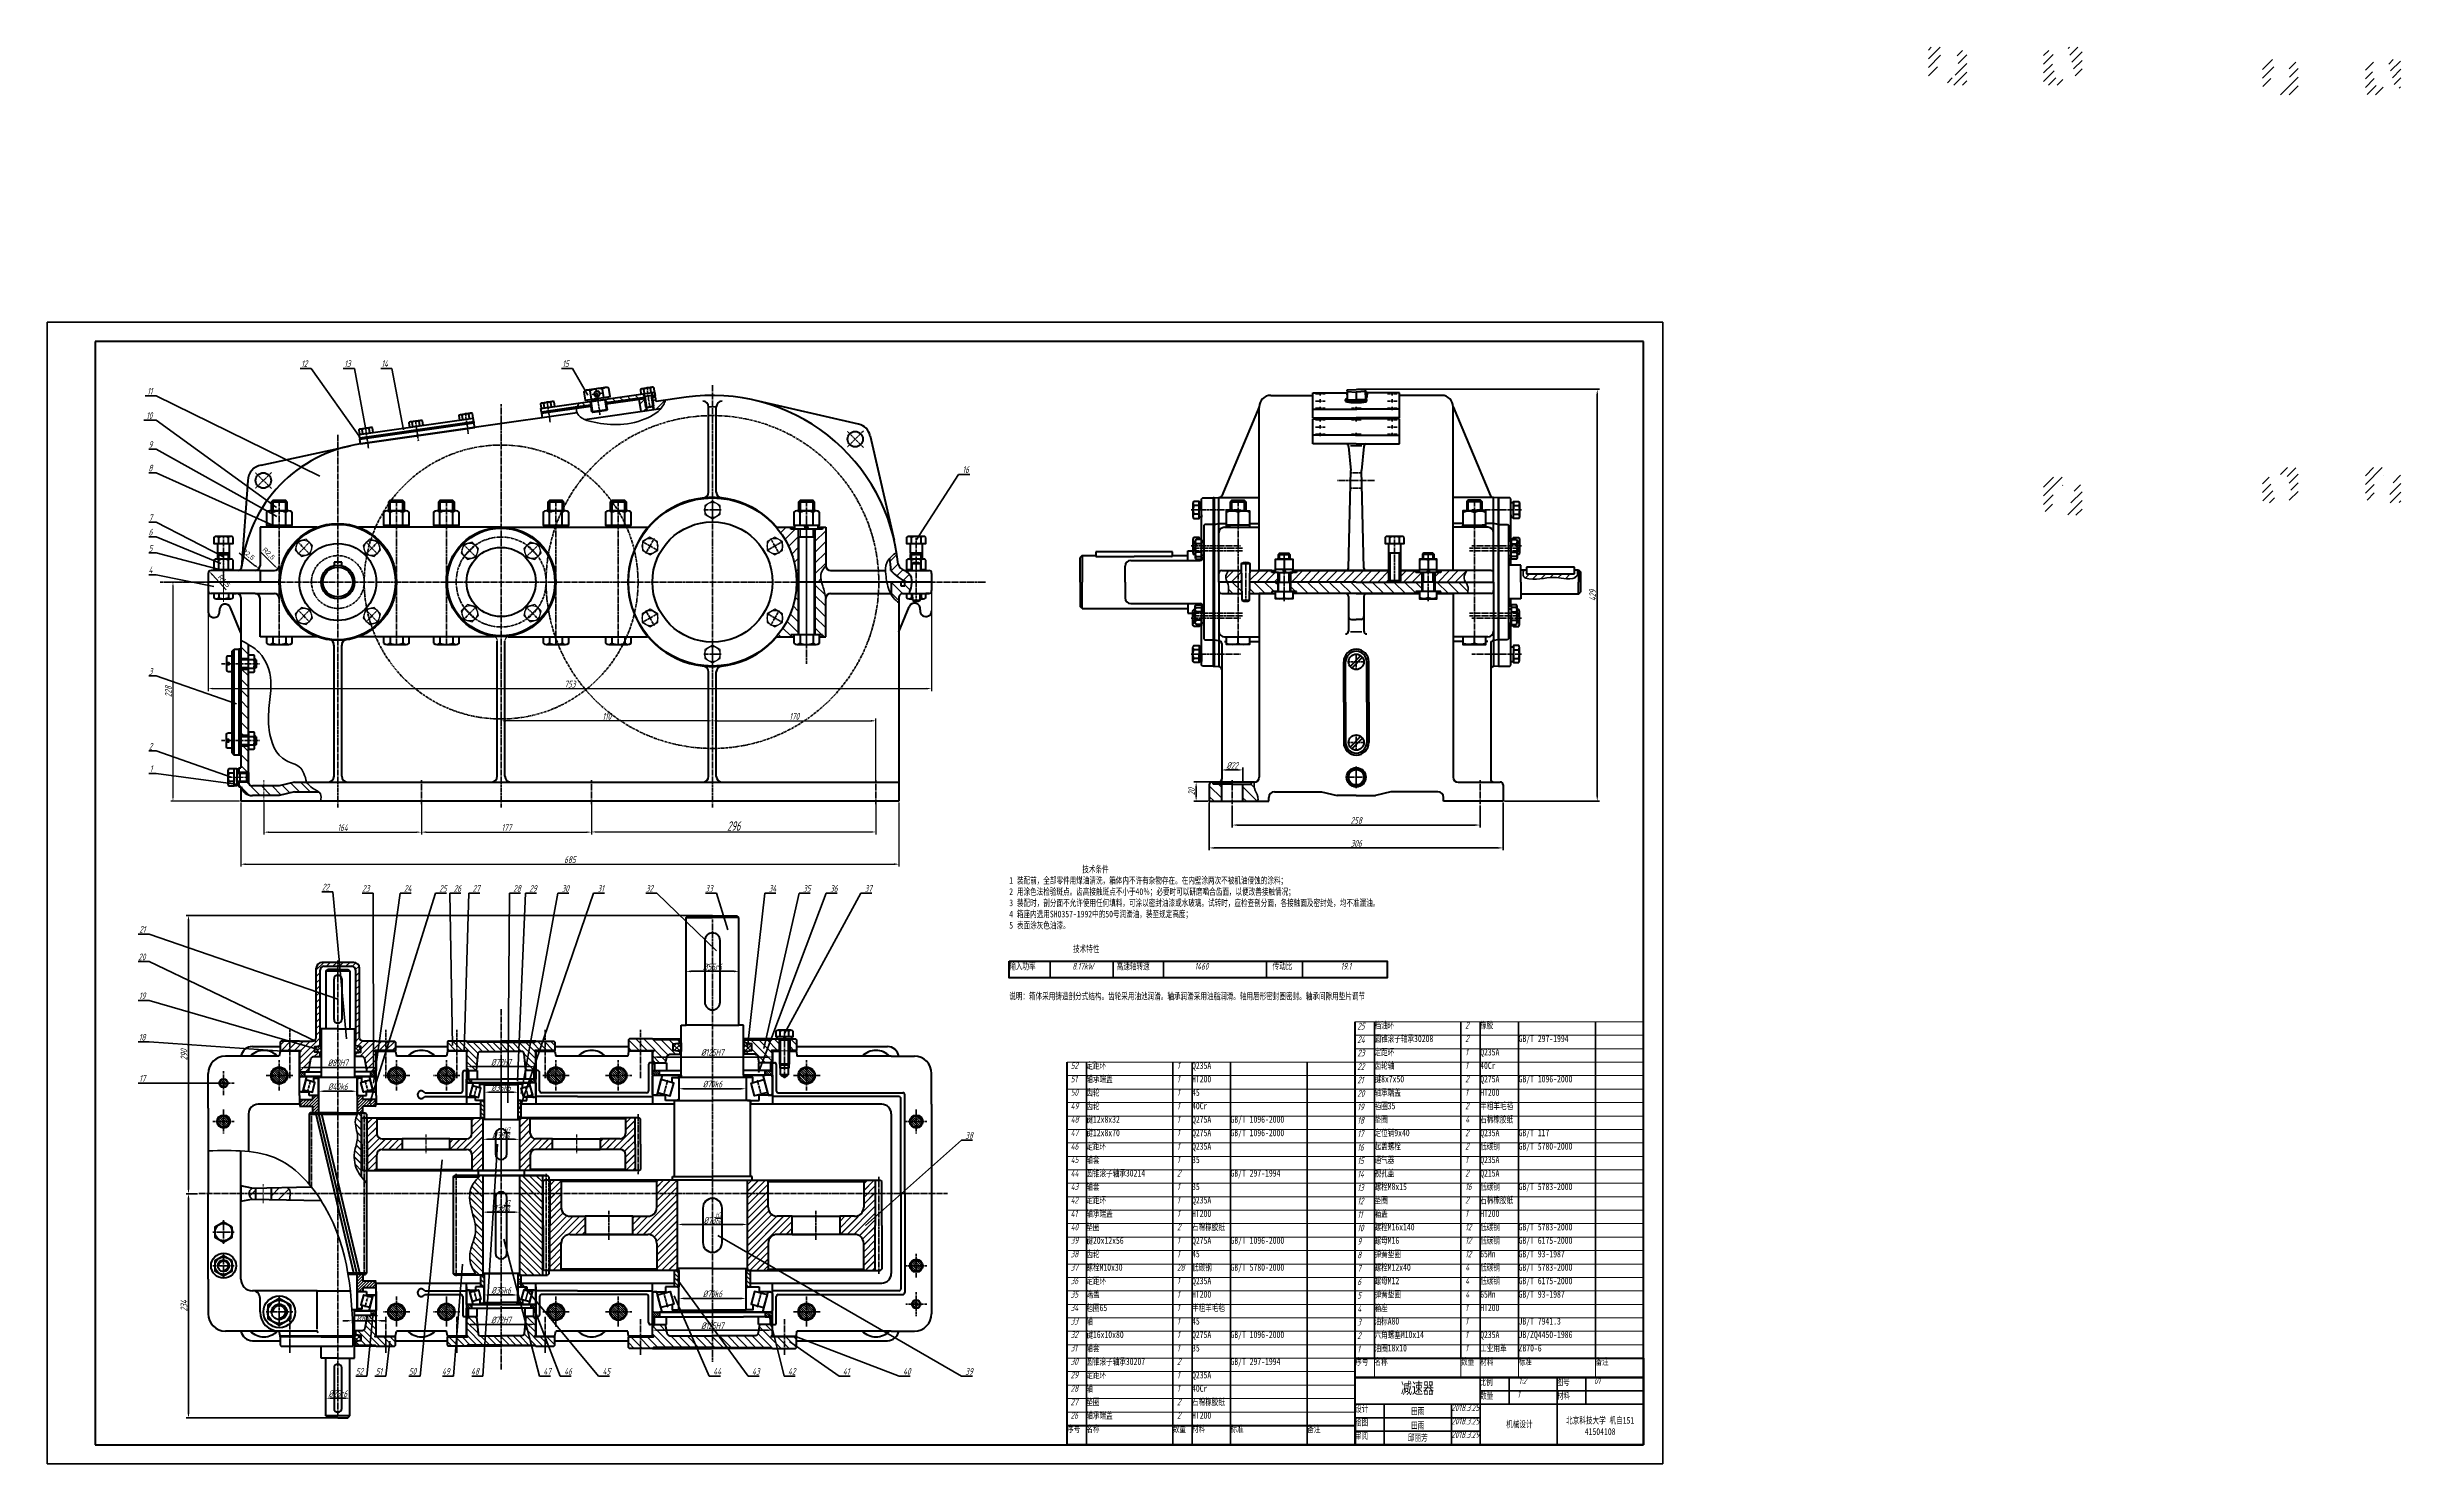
# Model space of a CAD drawing. Header units: millimetres. Extents: x 0 to 4732, y -441 to 1125.
# Drawn here: x 3260 to 4485, y 299 to 1036 of the extents above; entities that cross this region are included whole.
import ezdxf
from ezdxf import colors
from ezdxf.entities.mleader import LeaderData, LeaderLine
from ezdxf.math import Vec2, Vec3

# ---------------------------------------------------------------- set-up
doc = ezdxf.new("R2010")
doc.units = ezdxf.units.MM
doc.linetypes.add('CENTER', pattern=[2, 1.25, -0.25, 0.25, -0.25])
doc.linetypes.add('DASHED', pattern=[0.75, 0.5, -0.25])
for name, color, linetype, lineweight in [('0粗实线', 7, 'Continuous', 70), ('0细实线', 7, 'Continuous', 35), ('1', 1, 'CENTER', 35), ('标注', 6, 'Continuous', 35), ('箱体', 3, 'Continuous', 70), ('粗实线', 7, 'Continuous', 70), ('粗线', 7, 'Continuous', 30), ('细线', 7, 'Continuous', 15)]:
    doc.layers.add(name, color=color, linetype=linetype, lineweight=lineweight)
for name, color, linetype in [('1剖面线', 7, 'Continuous'), ('bear1', 7, 'Continuous'), ('bear2', 7, 'CENTER'), ('draw', 7, 'Continuous'), ('紧固件', 2, 'Continuous'), ('轴承盖', 4, 'Continuous')]:
    doc.layers.add(name, color=color, linetype=linetype)
doc.layers.add('其他零件', color=7, linetype='Continuous', true_color=0x7083ff)
doc.styles.get("Standard").update_dxf_attribs({"font": 'arial.ttf'})
doc.styles.add('数字', font='isocp.shx', dxfattribs={"width": 0.7, "oblique": 15, "height": 3.5})
doc.styles.add('数字字母', font='isocp.shx', dxfattribs={"width": 0.7, "oblique": 15, "height": 3.5})
doc.styles.add('汉字', font='simfang.ttf', dxfattribs={"width": 0.7, "height": 3.5})
doc.dimstyles.new('ISO-25', dxfattribs={"dimtxt": 2.5, "dimasz": 2.5, "dimexe": 1.25, "dimexo": 0.625, "dimtad": 1, "dimtxsty": 'Standard', "dimcen": 2.5, "dimadec": 0, "dimazin": 0, "dimtfac": 1, "dimtmove": 0, "dimatfit": 3, "dimfxl": 1, "dimarcsym": 0})
doc.dimstyles.new('数字标注', dxfattribs={"dimtxt": 3.5, "dimasz": 2.5, "dimexe": 1.25, "dimexo": 0.625, "dimtad": 1, "dimtxsty": '数字', "dimcen": 2.5, "dimadec": 0, "dimazin": 0, "dimtfac": 1, "dimtmove": 0, "dimatfit": 3, "dimfxl": 1, "dimlwd": 35, "dimlwe": 35, "dimarcsym": 0})
pattern_1 = [(45, (2691.4146, -161.3327), (-2.80633, 2.80633), [])]
pattern_2 = [(135, (2691.4146, -161.3327), (-2.80633, -2.80633), [])]
pattern_3 = [(135, (2696.6642, -161.3327), (-2.80633, -2.80633), [])]
pattern_4 = [(135, (2691.4146, -145.8167), (-1.767767, -1.767767), []), (135, (2691.4146, -145.7667), (-1.767767, -1.767767), [])]
pattern_5 = [(45, (2691.4146, -145.8167), (-0.7857724, 0.7857724), [])]
pattern_6 = [(135, (2691.4146, -145.8167), (-0.561266, -0.561266), [])]
pattern_7 = [(45, (2691.4146, -145.8167), (-2.80633, 2.80633), [])]
pattern_8 = [(45, (881.2024, 532.2517), (-2.245064, 2.245064), [])]

msp = doc.modelspace()

# ---------------------------------------------------------------- texts
at = {"layer": 'draw', "color": 0, "ltscale": 0.5, "char_height": 3.5, "attachment_point": 1, "style": '汉字'}
for s, width, insert in [('                   技术条件\\P1 装配前，全部零件用煤油清洗，箱体内不许有杂物存在。在内壁涂两次不被机油侵蚀的涂料；^J2 用涂色法检验斑点。齿高接触斑点不小于40％；必要时可以研磨啮合齿面，以便改善接触情况；\\P3 装配时，剖分面不允许使用任何填料，可涂以密封油漆或水玻璃。试转时，应检查剖分面，各接触面及密封处，均不准漏油。\\P4 箱座内选用SH0357-1992中的50号润滑油，装至规定高度；\\P5 表面涂灰色油漆。', 215.76381, (3760.719, 610.085)), ('技术特性', 31.16009, (3793.929, 568.633))]:
    msp.add_mtext_dynamic_manual_height_columns(s, width=width, gutter_width=20, heights=[0], dxfattribs=dict(at, insert=insert))
at = {"layer": '粗实线', "color": 0, "insert": (3950.86, 341.371), "char_height": 6, "attachment_point": 1, "style": '汉字'}
msp.add_mtext_dynamic_manual_height_columns('\\pi13.744;减速器', width=45.05516, gutter_width=17.5, heights=[0], dxfattribs=at)
at = {"layer": '粗线', "color": 0, "ltscale": 0.5, "char_height": 3.5, "attachment_point": 1, "style": '汉字'}
for s, width, heights, insert in [('{\\fSimSun|b0|i0|c134|p2;档油环}', 45, [0], (3950.86, 528.916)), ('{\\fSimSun|b0|i0|c134|p2;橡胶}', 20, [0], (4005.86, 528.916)), ('{\\fSimSun|b0|i0|c134|p2;定距环}', 45, [0], (3950.86, 514.916)), ('{\\fSimSun|b0|i0|c134|p2;圆锥滚子轴承30208}', 45, [0], (3950.86, 521.916)), ('Q235A', 20, [0], (4005.86, 514.916)), ('GB/T 297-1994', 40, [0], (4025.86, 521.916)), ('{\\fSimSun|b0|i0|c134|p2;定距环}', 45, [0], (3800.86, 507.916)), ('Q235A', 20, [0], (3855.86, 507.916)), ('{\\fSimSun|b0|i0|c134|p2;齿轮轴}', 45, [0], (3950.86, 507.916)), ('40Cr', 20, [0], (4005.86, 507.916)), ('{\\fSimSun|b0|i0|c134|p2;轴承端盖}', 45, [5.296], (3800.86, 500.916)), ('{\\fSimSun|b0|i0|c134|p2;齿轮}', 45, [0], (3800.86, 493.916)), ('45', 20, [0], (3855.86, 493.916)), ('HT200', 20, [0], (3855.86, 500.916)), ('{\\fSimSun|b0|i0|c134|p2;键8x7x50}', 45, [0], (3950.86, 500.916)), ('{\\fSimSun|b0|i0|c134|p2;轴承端盖}', 45, [0], (3950.86, 493.916)), ('Q275A', 20, [0], (4005.86, 500.916)), ('HT200', 20, [0], (4005.86, 493.916)), ('GB/T 1096-2000', 40, [0], (4025.86, 500.916)), ('{\\fSimSun|b0|i0|c134|p2;键12x8x32}', 45, [0], (3800.86, 479.916)), ('{\\fSimSun|b0|i0|c134|p2;齿轮}', 45, [0], (3800.86, 486.916)), ('40Cr', 20, [0], (3855.86, 486.916)), ('Q275A', 20, [0], (3855.86, 479.916)), ('GB/T 1096-2000', 40, [0], (3875.86, 479.916)), ('{\\fSimSun|b0|i0|c134|p2;毡圈35}', 45, [0], (3950.86, 486.916)), ('{\\fSimSun|b0|i0|c134|p2;垫圈}', 45, [0], (3950.86, 479.916)), ('{\\fSimSun|b0|i0|c134|p2;石棉橡胶纸}', 20, [0], (4005.86, 479.916)), ('{\\fSimSun|b0|i0|c134|p2;半粗羊毛毡}', 20, [0], (4005.86, 486.916)), ('{\\fSimSun|b0|i0|c134|p2;键12x8x70}', 45, [0], (3800.86, 472.916)), ('{\\fSimSun|b0|i0|c134|p2;定距环}', 45, [0], (3800.86, 465.916)), ('Q275A', 20, [0], (3855.86, 472.916)), ('Q235A', 20, [0], (3855.86, 465.916)), ('GB/T 1096-2000', 40, [0], (3875.86, 472.916)), ('{\\fSimSun|b0|i0|c134|p2;起盖螺栓}', 45, [0], (3950.86, 465.916)), ('{\\fSimSun|b0|i0|c134|p2;定位销9x40}', 45, [0], (3950.86, 472.916)), ('{\\fSimSun|b0|i0|c134|p2;低碳钢}', 20, [0], (4005.86, 465.916)), ('{\\fSimSun|b0|i0|c134|p2;Q235A}', 20, [0], (4005.86, 472.916)), ('GB/T 117', 40, [0], (4025.86, 472.916)), ('GB/T 5780-2000 ', 40, [0], (4025.86, 465.916)), ('{\\fSimSun|b0|i0|c134|p2;轴套}', 45, [0], (3800.86, 458.916)), ('{\\fSimSun|b0|i0|c134|p2;35}', 20, [0], (3855.86, 458.916)), ('{\\fSimSun|b0|i0|c134|p2;通气器}', 45, [0], (3950.86, 458.916)), ('Q235A', 20, [0], (4005.86, 458.916)), ('{\\fSimSun|b0|i0|c134|p2;轴套}', 45, [0], (3800.86, 444.916)), ('{\\fSimSun|b0|i0|c134|p2;圆锥滚子轴承30214}', 45, [0], (3800.86, 451.916)), ('{\\fSimSun|b0|i0|c134|p2;35}', 20, [0], (3855.86, 444.916)), ('GB/T 297-1994', 40, [0], (3875.86, 451.916)), ('{\\fSimSun|b0|i0|c134|p2;视孔盖}', 45, [0], (3950.86, 451.916)), ('{\\fSimSun|b0|i0|c134|p2;螺栓M8x15}', 45, [0], (3950.86, 444.916)), ('{\\fSimSun|b0|i0|c134|p2;低碳钢}', 20, [0], (4005.86, 444.916)), ('Q215A', 20, [0], (4005.86, 451.916)), ('GB/T 5783-2000', 40, [0], (4025.86, 444.916)), ('{\\fSimSun|b0|i0|c134|p2;定距环}', 45, [0], (3800.86, 437.916)), ('{\\fSimSun|b0|i0|c134|p2;轴承端盖}', 45, [0], (3800.86, 430.916)), ('Q235A', 20, [0], (3855.86, 437.916)), ('HT200', 20, [0], (3855.86, 430.916)), ('{\\fSimSun|b0|i0|c134|p2;箱盖}', 45, [0], (3950.86, 430.916)), ('{\\fSimSun|b0|i0|c134|p2;垫圈}', 45, [0], (3950.86, 437.916)), ('{\\fSimSun|b0|i0|c134|p2;石棉橡胶纸}', 20, [0], (4005.86, 437.916)), ('HT200', 20, [0], (4005.86, 430.916)), ('{\\fSimSun|b0|i0|c134|p2;键20x12x56}', 45, [0], (3800.86, 416.916)), ('{\\fSimSun|b0|i0|c134|p2;垫圈}', 45, [0], (3800.86, 423.916)), ('{\\fSimSun|b0|i0|c134|p2;石棉橡胶纸}', 20, [0], (3855.86, 423.916)), ('Q275A', 20, [0], (3855.86, 416.916)), ('GB/T 1096-2000', 40, [0], (3875.86, 416.916)), ('{\\fSimSun|b0|i0|c134|p2;螺栓M16x140}', 45, [0], (3950.86, 423.916)), ('{\\fSimSun|b0|i0|c134|p2;螺母M16}', 45, [0], (3950.86, 416.916)), ('{\\fSimSun|b0|i0|c134|p2;低碳钢}', 20, [0], (4005.86, 423.916)), ('{\\fSimSun|b0|i0|c134|p2;低碳钢}', 20, [0], (4005.86, 416.916)), ('GB/T 5783-2000', 40, [0], (4025.86, 423.916)), ('GB/T 6175-2000', 40, [0], (4025.86, 416.916)), ('{\\fSimSun|b0|i0|c134|p2;齿轮}', 45, [0], (3800.86, 409.916)), ('45', 20, [0], (3855.86, 409.916)), ('{\\fSimSun|b0|i0|c134|p2;弹簧垫圈}', 45, [0], (3950.86, 409.916)), ('65Mn', 20, [0], (4005.86, 409.916)), ('GB/T 93-1987', 40, [0], (4025.86, 409.916)), ('{\\fSimSun|b0|i0|c134|p2;定距环}', 45, [0], (3800.86, 395.916)), ('{\\fSimSun|b0|i0|c134|p2;螺栓M10x30}', 45, [0], (3800.86, 402.916)), ('{\\fSimSun|b0|i0|c134|p2;低碳钢}', 20, [0], (3855.86, 402.916)), ('Q235A', 20, [0], (3855.86, 395.916)), ('GB/T 5780-2000', 40, [0], (3875.86, 402.916)), ('{\\fSimSun|b0|i0|c134|p2;螺栓M12x40}', 45, [0], (3950.86, 402.916)), ('{\\fSimSun|b0|i0|c134|p2;螺母M12}', 45, [0], (3950.86, 395.916)), ('{\\fSimSun|b0|i0|c134|p2;低碳钢}', 20, [0], (4005.86, 402.916)), ('{\\fSimSun|b0|i0|c134|p2;低碳钢}', 20, [0], (4005.86, 395.916)), ('GB/T 5783-2000', 40, [0], (4025.86, 402.916)), ('GB/T 6175-2000', 40, [0], (4025.86, 395.916)), ('{\\fSimSun|b0|i0|c134|p2;毡圈65}', 45, [0], (3800.86, 381.916)), ('{\\fSimSun|b0|i0|c134|p2;端盖}', 45, [0], (3800.86, 388.916)), ('{\\fSimSun|b0|i0|c134|p2;半粗羊毛毡}', 20, [0], (3855.86, 381.916)), ('HT200', 20, [0], (3855.86, 388.916)), ('{\\fSimSun|b0|i0|c134|p2;箱座}', 45, [0], (3950.86, 381.916)), ('{\\fSimSun|b0|i0|c134|p2;弹簧垫圈}', 45, [0], (3950.86, 388.916)), ('65Mn', 20, [0], (4005.86, 388.916)), ('HT200', 20, [0], (4005.86, 381.916)), ('GB/T 93-1987', 40, [0], (4025.86, 388.916)), ('{\\fSimSun|b0|i0|c134|p2;键16x10x80}', 45, [0], (3800.86, 367.916)), ('{\\fSimSun|b0|i0|c134|p2;轴}', 45, [0], (3800.86, 374.916)), ('45', 20, [0], (3855.86, 374.916)), ('Q275A', 20, [0], (3855.86, 367.916)), ('GB/T 1096-2000', 40, [0], (3875.86, 367.916)), ('{\\fSimSun|b0|i0|c134|p2;油标A80}', 45, [0], (3950.86, 374.916)), ('{\\fSimSun|b0|i0|c134|p2;六角螺塞M10x14}', 45, [0], (3950.86, 367.916)), ('Q235A', 20, [0], (4005.86, 367.916)), ('JB/T 7941.3 ', 40, [0], (4025.86, 374.916)), ('JB/ZQ4450-1986 ', 40, [0], (4025.86, 367.916)), ('{\\fSimSun|b0|i0|c134|p2;轴套}', 45, [0], (3800.86, 360.916)), ('{\\fSimSun|b0|i0|c134|p2;35}', 20, [0], (3855.86, 360.916)), ('{\\fSimSun|b0|i0|c134|p2;油圈18x10}', 45, [0], (3950.86, 360.916)), ('{\\fSimSun|b0|i0|c134|p2;工业用革}', 20, [0], (4005.86, 360.916)), ('ZB70-6', 40, [0], (4025.86, 360.916)), ('{\\fSimSun|b0|i0|c134|p2;定距环}', 45, [0], (3800.86, 346.916)), ('{\\fSimSun|b0|i0|c134|p2;圆锥滚子轴承30207}', 45, [0], (3800.86, 353.916)), ('Q235A', 20, [0], (3855.86, 346.916)), ('GB/T 297-1994', 40, [0], (3875.86, 353.916)), ('{\\fSimSun|b0|i0|c134|p2;轴}', 45, [0], (3800.86, 339.916)), ('{\\fSimSun|b0|i0|c134|p2;垫圈}', 45, [0], (3800.86, 332.916)), ('{\\fSimSun|b0|i0|c134|p2;石棉橡胶纸}', 20, [0], (3855.86, 332.916)), ('40Cr', 20, [0], (3855.86, 339.916)), ('{\\fSimSun|b0|i0|c134|p2;轴承端盖}', 45, [0], (3800.86, 325.916)), ('HT200', 20, [0], (3855.86, 325.916))]:
    msp.add_mtext_dynamic_manual_height_columns(s, width=width, gutter_width=20, heights=heights, dxfattribs=dict(at, insert=insert))
at = {"layer": '粗线', "color": 0, "lineweight": -3, "ltscale": 0.5, "char_height": 3.5, "attachment_point": 1, "style": '数字字母'}
for s, insert in [('2', (3998.041, 528.916)), ('2', (3998.041, 521.916)), ('1', (3998.041, 514.916)), ('1', (3848.041, 507.916)), ('1', (3998.041, 507.916)), ('1', (3848.041, 500.916)), ('1', (3848.041, 493.916)), ('2', (3998.041, 500.916)), ('1', (3998.041, 493.916)), ('1', (3848.041, 486.916)), ('1', (3848.041, 479.916)), ('2', (3998.041, 486.916)), ('4', (3998.041, 479.916)), ('1', (3848.041, 472.916)), ('1', (3848.041, 465.916)), ('2', (3998.041, 472.916)), ('2', (3998.041, 465.916)), ('1', (3848.041, 458.916)), ('1', (3998.041, 458.916)), ('2', (3848.041, 451.916)), ('1', (3848.041, 444.916)), ('2', (3998.041, 451.916)), ('16', (3998.041, 444.916)), ('1', (3848.041, 437.916)), ('1', (3848.041, 430.916)), ('2', (3998.041, 437.916)), ('1', (3998.041, 430.916)), ('2', (3848.041, 423.916)), ('1', (3848.041, 416.916)), ('12', (3998.041, 423.916)), ('12', (3998.041, 416.916)), ('1', (3848.041, 409.916)), ('12', (3998.041, 409.916)), ('28', (3848.041, 402.916)), ('1', (3848.041, 395.916)), ('4', (3998.041, 402.916)), ('4', (3998.041, 395.916)), ('1', (3848.041, 388.916)), ('1', (3848.041, 381.916)), ('4', (3998.041, 388.916)), ('1', (3998.041, 381.916)), ('1', (3848.041, 374.916)), ('1', (3848.041, 367.916)), ('1', (3998.041, 374.916)), ('1', (3998.041, 367.916)), ('1', (3848.041, 360.916)), ('1', (3998.041, 360.916)), ('2', (3848.041, 353.916)), ('1', (3848.041, 346.916)), ('2', (3848.041, 332.916)), ('1', (3848.041, 339.916)), ('2', (3848.041, 325.916))]:
    msp.add_mtext_dynamic_manual_height_columns(s, width=7.81867, gutter_width=20, heights=[0], dxfattribs=dict(at, insert=insert))
at = {"layer": '细线', "color": 0, "style": '数字字母', "oblique": 15, "width": 0.7}
for s, p in [('25', (3941.881, 524.916)), ('24', (3941.881, 517.916)), ('23', (3941.881, 510.916)), ('22', (3941.881, 503.916)), ('21', (3941.881, 496.916)), ('20', (3941.881, 489.916)), ('19', (3941.881, 482.916)), ('18', (3941.881, 475.916)), ('17', (3941.881, 468.916)), ('16', (3941.881, 461.916)), ('15', (3941.881, 454.916)), ('14', (3941.881, 447.916)), ('13', (3941.881, 440.916)), ('12', (3941.881, 433.916)), ('11', (3941.881, 426.916)), ('10', (3941.881, 419.916)), ('8', (3941.881, 405.916)), ('9', (3941.881, 412.916)), ('6', (3941.881, 391.916)), ('7', (3941.881, 398.916)), ('5', (3941.881, 384.916)), ('4', (3941.881, 377.916)), ('3', (3941.881, 370.916))]:
    msp.add_text(s, height=3.5, dxfattribs=at).set_placement(p)
at = {"layer": '细线', "color": 0, "lineweight": -3, "style": '数字字母', "oblique": 15, "width": 0.7}
for s, p in [('2', (3941.881, 363.916)), ('1', (3941.881, 356.916))]:
    msp.add_text(s, height=3.5, dxfattribs=at).set_placement(p)
at = {"layer": '细线', "color": 0, "ltscale": 0.5, "insert": (3760.719, 559.608), "char_height": 3.5, "attachment_point": 1, "style": '汉字'}
msp.add_mtext('{\\fSimSun|b0|i0|c134|p2;输入功率}', dxfattribs=at)
at = {"layer": '细线', "color": 0, "ltscale": 0.5, "char_height": 3.5}
for s, width, insert, attachment_point, style in [('\\pi11.408;8.17kW', 32.72409, (3782.084, 559.608), 1, '数字字母'), ('{\\fSimSun|b0|i0|c134|p2;高速轴转速}', 42.43497, (3816.625, 559.586), 1, '汉字'), ('\\pi16.14;1460', 38.46822, (3840.987, 559.586), 1, '数字字母'), ('{\\fSimSun|b0|i0|c134|p2;传动比}', 34.6889, (3897.791, 559.653), 1, '汉字'), ('\\pi19.714;19.1', 43.95545, (3913.446, 559.586), 1, '数字字母'), ('{\\fSimSun|b0|i0|c134|p2;说明：箱体采用铸造剖分式结构。齿轮采用油池润滑。轴承润滑采用油脂润滑。轴用唇形密封圈密封。轴承间隙用垫片调节}', 180.36613, (3760.719, 544.037), 1, '汉字'), ('52', 8.20073, (3792.659, 507.916), 1, '数字字母'), ('51', 8.20073, (3792.659, 500.916), 1, '数字字母'), ('50', 8.20073, (3792.659, 493.916), 1, '数字字母'), ('49', 8.20073, (3792.659, 486.916), 1, '数字字母'), ('48', 8.20073, (3792.659, 479.916), 1, '数字字母'), ('47', 8.20073, (3792.659, 472.916), 1, '数字字母'), ('46', 8.20073, (3792.659, 465.916), 1, '数字字母'), ('45', 8.20073, (3792.659, 458.916), 1, '数字字母'), ('44', 8.20073, (3792.659, 451.916), 1, '数字字母'), ('43', 8.20073, (3792.659, 444.916), 1, '数字字母'), ('42', 8.20073, (3792.659, 437.916), 1, '数字字母'), ('41', 8.20073, (3792.659, 430.916), 1, '数字字母'), ('39', 8.20073, (3792.659, 416.916), 1, '数字字母'), ('40', 8.20073, (3792.659, 423.916), 1, '数字字母'), ('38', 8.20073, (3792.659, 409.916), 1, '数字字母'), ('37', 8.20073, (3792.659, 402.916), 1, '数字字母'), ('36', 7.84655, (3792.659, 395.916), 1, '数字字母'), ('35', 8.20073, (3792.659, 388.916), 1, '数字字母'), ('34', 8.20073, (3792.659, 381.916), 1, '数字字母'), ('33', 8.20073, (3792.659, 374.916), 1, '数字字母'), ('32', 8.20073, (3792.659, 367.916), 1, '数字字母'), ('31', 8.20073, (3792.659, 360.916), 1, '数字字母'), ('29', 8.20073, (3792.659, 346.916), 1, '数字字母'), ('30', 8.20073, (3792.659, 353.916), 1, '数字字母'), ('{\\fSimSun|b0|i0|c134|p2;序号}', 10, (3940.86, 353.916), 1, '汉字'), ('{\\fSimSun|b0|i0|c134|p2;名称}', 45, (3950.86, 353.916), 1, '汉字'), ('{\\fSimSun|b0|i0|c134|p2;数量}', 29.97702, (3995.86, 353.916), 1, '汉字'), ('{\\fSimSun|b0|i0|c134|p2;比例}', 15, (4008.96, 339.379), 8, '汉字'), ('{\\fSimSun|b0|i0|c134|p2;材料}', 19.97702, (4005.86, 353.916), 1, '汉字'), ('{\\fSimSun|b0|i0|c134|p2;标准}', 40, (4025.86, 353.916), 1, '汉字'), ('1:2', 25, (4025.837, 343.916), 1, '数字字母'), ('{\\fSimSun|b0|i0|c134|p2;图号}', 15, (4049.015, 339.399), 8, '汉字'), ('01', 25, (4065.162, 343.916), 1, '数字字母'), ('{\\fSimSun|b0|i0|c134|p2;备注}', 25, (4065.86, 353.916), 1, '汉字'), ('28', 8.20073, (3792.659, 339.916), 1, '数字字母'), ('27', 8.20073, (3792.659, 332.916), 1, '数字字母'), ('{\\fSimSun|b0|i0|c134|p2;数量}', 15, (4009.213, 332.301), 8, '汉字'), ('1', 25, (4025.162, 336.916), 1, '数字字母'), ('{\\fSimSun|b0|i0|c134|p2;材料}', 15, (4049.234, 332.282), 8, '汉字'), ('{\\fSimSun|b0|i0|c134|p2;序号}', 10, (3790.86, 318.916), 1, '汉字'), ('26', 8.20073, (3792.659, 325.916), 1, '数字字母'), ('{\\fSimSun|b0|i0|c134|p2;名称}', 45, (3800.86, 318.916), 1, '汉字'), ('{\\fSimSun|b0|i0|c134|p2;数量}', 29.97702, (3845.86, 318.916), 1, '汉字'), ('{\\fSimSun|b0|i0|c134|p2;材料}', 19.97702, (3855.86, 318.916), 1, '汉字'), ('{\\fSimSun|b0|i0|c134|p2;标准}', 40, (3875.86, 318.916), 1, '汉字'), ('{\\fSimSun|b0|i0|c134|p2;备注}', 25, (3915.86, 318.916), 1, '汉字'), ('{\\fSimSun|b0|i0|c134|p2;绘图}', 15, (3944.124, 318.379), 8, '汉字'), ('{\\fSimSun|b0|i0|c134|p2;设计}', 15, (3944.193, 325.458), 8, '汉字'), ('{\\fSimSun|b0|i0|c134|p2;田雨}', 35, (3973.36, 324.25), 8, '汉字'), ('{\\fSimSun|b0|i0|c134|p2;田雨}', 35, (3973.36, 316.809), 8, '汉字'), ('2018.3.25', 15, (3990.86, 329.916), 1, '数字字母'), ('2018.3.25', 15, (3990.86, 322.916), 1, '数字字母'), ('{\\fSimSun|b0|i0|c134|p2;机械设计}', 40, (4026.25, 317.457), 8, '汉字'), ('{\\fSimSun|b0|i0|c134|p2;北京科技大学 机自}151\\P41504108', 45, (4068.323, 313.939), 8, '汉字'), ('{\\fSimSun|b0|i0|c134|p2;审阅}', 15, (3944.035, 311.34), 8, '汉字'), ('{\\fSimSun|b0|i0|c134|p2;邱丽芳}', 35, (3973.36, 310.455), 8, '汉字'), ('2018.3.29', 15, (3990.86, 315.916), 1, '数字字母')]:
    msp.add_mtext_dynamic_manual_height_columns(s, width=width, gutter_width=20, heights=[0], dxfattribs=dict(at, insert=insert, attachment_point=attachment_point, style=style))

# ---------------------------------------------------------------- blocks, each defined once
blk = doc.blocks.new('*D51')
at = {"layer": 'Defpoints', "color": 0, "lineweight": 15, "transparency": 16777216}
for p in [(3378.2, 766.2), (3380, 764.5)]:
    blk.add_point(p, dxfattribs=at)
at = {"layer": '标注', "color": 0, "lineweight": -2, "transparency": 16777216}
blk.add_line((3370.6, 773.8), (3378.2, 766.2), dxfattribs=at)
at = {"layer": '标注', "color": 0, "lineweight": 15, "transparency": 16777216}
blk.add_solid([(3378.5, 766.5), (3377.9, 766), (3380, 764.5)], dxfattribs=at)
at = {"layer": '标注', "color": 0, "lineweight": 0, "transparency": 16777216, "insert": (3375.1, 772.4), "char_height": 2.5, "attachment_point": 5, "rotation": 315}
blk.add_mtext('R2,5', dxfattribs=at)
blk = doc.blocks.new('*D52')
at = {"layer": 'Defpoints', "color": 0, "lineweight": 15, "transparency": 16777216}
for p in [(3368.2, 766.2), (3370.2, 764.7)]:
    blk.add_point(p, dxfattribs=at)
at = {"layer": '标注', "color": 0, "lineweight": -2, "transparency": 16777216}
blk.add_line((3359.9, 773), (3368.2, 766.2), dxfattribs=at)
at = {"layer": '标注', "color": 0, "lineweight": 15, "transparency": 16777216}
blk.add_solid([(3368.5, 766.6), (3368, 765.9), (3370.2, 764.7)], dxfattribs=at)
at = {"layer": '标注', "color": 0, "lineweight": 0, "transparency": 16777216, "insert": (3364.4, 772.1), "char_height": 2.5, "attachment_point": 5, "rotation": 320.8161}
blk.add_mtext('R2,5', dxfattribs=at)
blk = doc.blocks.new('*D53')
at = {"layer": 'Defpoints', "color": 0, "lineweight": 15, "transparency": 16777216}
for p in [(3344.2, 763.4), (3345.2, 762.2)]:
    blk.add_point(p, dxfattribs=at)
at = {"layer": '标注', "color": 0, "lineweight": -2, "transparency": 16777216}
blk.add_line((3353.1, 753.6), (3345.9, 761.5), dxfattribs=at)
at = {"layer": '标注', "color": 0, "lineweight": 15, "transparency": 16777216}
blk.add_solid([(3346.2, 761.8), (3345.6, 761.2), (3344.2, 763.4)], dxfattribs=at)
at = {"layer": '标注', "color": 0, "lineweight": 0, "transparency": 16777216, "insert": (3351.9, 758.1), "char_height": 2.5, "attachment_point": 5, "rotation": 312.5885}
blk.add_mtext('R1,5', dxfattribs=at)
blk = doc.blocks.new('*U45')
at = {"layer": '紧固件', "lineweight": 30}
blk.add_lwpolyline([(0, 4.6), (-4, 2.3), (-4, -2.3), (0, -4.6), (4, -2.3), (4, 2.3)], close=True, dxfattribs=at)
blk.add_circle((0, 0), 4, dxfattribs=at)
blk = doc.blocks.new('*U46')
at = {"color": 0, "linetype": 'ByBlock', "lineweight": -2, "transparency": 16777216}
for p, rotation in [((914.8, 956.6), 60.00000000000001), ((882.3, 937.8), 120), ((882.3, 900.3), 180), ((947.3, 900.3), 299.9999999999999), ((914.8, 881.6), 240)]:
    blk.add_blockref('*U45', p, dxfattribs=dict(at, rotation=rotation))
blk.add_blockref('*U45', (947.3, 937.8), dxfattribs=at)
blk = doc.blocks.new('*U47')
at = {"layer": '紧固件', "lineweight": 30}
blk.add_lwpolyline([(4.5, -1.2), (3.3, 3.3), (-1.2, 4.5), (-4.5, 1.2), (-3.3, -3.3), (1.2, -4.5)], close=True, dxfattribs=at)
blk.add_circle((0, 0), 4, dxfattribs=at)
blk = doc.blocks.new('*U48')
at = {"color": 0, "linetype": 'ByBlock', "lineweight": -2, "transparency": 16777216}
for p, rotation in [((788.5, 935.3), 90.00000000000001), ((788.5, 902.8), 180), ((821.1, 902.8), 270)]:
    blk.add_blockref('*U47', p, dxfattribs=dict(at, rotation=rotation))
blk.add_blockref('*U47', (821.1, 935.3), dxfattribs=at)
blk = doc.blocks.new('*U49')
at = {"layer": '紧固件', "lineweight": 30}
blk.add_lwpolyline([(4.5, -1.2), (3.3, 3.3), (-1.2, 4.5), (-4.5, 1.2), (-3.3, -3.3), (1.2, -4.5)], close=True, dxfattribs=at)
blk.add_circle((0, 0), 4, dxfattribs=at)
blk = doc.blocks.new('*U50')
at = {"color": 0, "linetype": 'ByBlock', "lineweight": -2, "transparency": 16777216}
for p, rotation in [((702.1, 936.8), 90.00000000000001), ((702.1, 901.4), 180), ((737.5, 901.4), 269.9999999999999)]:
    blk.add_blockref('*U49', p, dxfattribs=dict(at, rotation=rotation))
blk.add_blockref('*U49', (737.5, 936.8), dxfattribs=at)
blk = doc.blocks.new('*D54')
at = {"layer": 'Defpoints', "color": 0, "lineweight": 15, "transparency": 16777216}
for p in [(3360.7, 643.7), (3703.3, 643.7), (3703.3, 610.9)]:
    blk.add_point(p, dxfattribs=at)
at = {"layer": '标注', "color": 0, "lineweight": -2, "transparency": 16777216}
for p, q in [((3360.7, 643), (3360.7, 609.7)), ((3703.3, 643), (3703.3, 609.7)), ((3363.2, 610.9), (3700.8, 610.9))]:
    blk.add_line(p, q, dxfattribs=at)
at = {"layer": '标注', "color": 0, "lineweight": 15, "transparency": 16777216}
for points in [[(3363.2, 611.4), (3363.2, 610.5), (3360.7, 610.9)], [(3700.8, 611.4), (3700.8, 610.5), (3703.3, 610.9)]]:
    blk.add_solid(points, dxfattribs=at)
at = {"layer": '标注', "color": 0, "lineweight": 35, "transparency": 16777216, "insert": (3532, 613.3), "char_height": 3.5, "attachment_point": 5, "style": '数字'}
blk.add_mtext('685', dxfattribs=at)
blk = doc.blocks.new('*D55')
at = {"layer": 'Defpoints', "color": 0, "lineweight": 15, "transparency": 16777216}
for p in [(3372.7, 643.7), (3454.7, 643.7), (3454.7, 627.6)]:
    blk.add_point(p, dxfattribs=at)
at = {"layer": '标注', "color": 0, "lineweight": -2, "transparency": 16777216}
for p, q in [((3372.7, 643), (3372.7, 626.3)), ((3454.7, 643), (3454.7, 626.3)), ((3375.2, 627.6), (3452.2, 627.6))]:
    blk.add_line(p, q, dxfattribs=at)
at = {"layer": '标注', "color": 0, "lineweight": 15, "transparency": 16777216}
for points in [[(3375.2, 628), (3375.2, 627.2), (3372.7, 627.6)], [(3452.2, 628), (3452.2, 627.2), (3454.7, 627.6)]]:
    blk.add_solid(points, dxfattribs=at)
at = {"layer": '标注', "color": 0, "lineweight": 35, "transparency": 16777216, "insert": (3413.7, 630), "char_height": 3.5, "attachment_point": 5, "style": '数字'}
blk.add_mtext('164', dxfattribs=at)
blk = doc.blocks.new('*D56')
at = {"layer": 'Defpoints', "color": 0, "lineweight": 15, "transparency": 16777216}
for p in [(3454.7, 643.7), (3543.3, 643.7), (3543.3, 627.6)]:
    blk.add_point(p, dxfattribs=at)
at = {"layer": '标注', "color": 0, "lineweight": -2, "transparency": 16777216}
for p, q in [((3454.7, 643), (3454.7, 626.3)), ((3543.3, 643), (3543.3, 626.3)), ((3457.2, 627.6), (3540.8, 627.6))]:
    blk.add_line(p, q, dxfattribs=at)
at = {"layer": '标注', "color": 0, "lineweight": 15, "transparency": 16777216}
for points in [[(3457.2, 628), (3457.2, 627.2), (3454.7, 627.6)], [(3540.8, 628), (3540.8, 627.2), (3543.3, 627.6)]]:
    blk.add_solid(points, dxfattribs=at)
at = {"layer": '标注', "color": 0, "lineweight": 35, "transparency": 16777216, "insert": (3499, 630), "char_height": 3.5, "attachment_point": 5, "style": '数字'}
blk.add_mtext('177', dxfattribs=at)
blk = doc.blocks.new('*D57')
at = {"layer": 'Defpoints', "color": 0, "lineweight": 15, "transparency": 16777216}
for p in [(3543.3, 643.7), (3691.3, 643.7), (3691.3, 627.7)]:
    blk.add_point(p, dxfattribs=at)
at = {"layer": '标注', "color": 0, "lineweight": -2, "transparency": 16777216}
for p, q in [((3543.3, 643), (3543.3, 626.4)), ((3691.3, 643), (3691.3, 626.4)), ((3545.8, 627.7), (3688.8, 627.7))]:
    blk.add_line(p, q, dxfattribs=at)
at = {"layer": '标注', "color": 0, "lineweight": 15, "transparency": 16777216}
for points in [[(3545.8, 628.1), (3545.8, 627.3), (3543.3, 627.7)], [(3688.8, 628.1), (3688.8, 627.3), (3691.3, 627.7)]]:
    blk.add_solid(points, dxfattribs=at)
at = {"layer": '标注', "color": 0, "lineweight": 35, "transparency": 16777216, "insert": (3617.3, 630.8), "char_height": 3.5, "attachment_point": 5, "style": '数字'}
blk.add_mtext('{\\H1.4x;296}', dxfattribs=at)
blk = doc.blocks.new('*D58')
at = {"layer": 'Defpoints', "color": 0, "lineweight": 15, "transparency": 16777216}
for p in [(3606.2, 683.8), (3691.3, 685.5), (3691.3, 653.7)]:
    blk.add_point(p, dxfattribs=at)
at = {"layer": '标注', "color": 0, "lineweight": -2, "transparency": 16777216}
for p, q in [((3606.2, 684.5), (3606.2, 686.8)), ((3691.3, 654.3), (3691.3, 686.8)), ((3608.7, 685.5), (3688.8, 685.5))]:
    blk.add_line(p, q, dxfattribs=at)
at = {"layer": '标注', "color": 0, "lineweight": 15, "transparency": 16777216}
for points in [[(3608.7, 686), (3608.7, 685.1), (3606.2, 685.5)], [(3688.8, 686), (3688.8, 685.1), (3691.3, 685.5)]]:
    blk.add_solid(points, dxfattribs=at)
at = {"layer": '标注', "color": 0, "lineweight": 35, "transparency": 16777216, "insert": (3648.8, 687.9), "char_height": 3.5, "attachment_point": 5, "style": '数字'}
blk.add_mtext('170', dxfattribs=at)
blk = doc.blocks.new('*D59')
at = {"layer": 'Defpoints', "color": 0, "lineweight": 15, "transparency": 16777216}
for p in [(3496.2, 685.5), (3496.2, 685.5), (3606.2, 685.5)]:
    blk.add_point(p, dxfattribs=at)
at = {"layer": '标注', "color": 0, "lineweight": -2, "transparency": 16777216}
for p, q in [((3496.2, 686.2), (3496.2, 686.8)), ((3606.2, 686.2), (3606.2, 686.8)), ((3603.7, 685.5), (3498.7, 685.5))]:
    blk.add_line(p, q, dxfattribs=at)
at = {"layer": '标注', "color": 0, "lineweight": 15, "transparency": 16777216}
for points in [[(3498.7, 686), (3498.7, 685.1), (3496.2, 685.5)], [(3603.7, 686), (3603.7, 685.1), (3606.2, 685.5)]]:
    blk.add_solid(points, dxfattribs=at)
at = {"layer": '标注', "color": 0, "lineweight": 35, "transparency": 16777216, "insert": (3551.2, 687.9), "char_height": 3.5, "attachment_point": 5, "style": '数字'}
blk.add_mtext('110', dxfattribs=at)
blk = doc.blocks.new('*D60')
at = {"layer": 'Defpoints', "color": 0, "lineweight": 15, "transparency": 16777216}
for p in [(3343.7, 757.7), (3720.3, 757.7), (3720.3, 702.3)]:
    blk.add_point(p, dxfattribs=at)
at = {"layer": '标注', "color": 0, "lineweight": -2, "transparency": 16777216}
for p, q in [((3343.7, 757.1), (3343.7, 701)), ((3720.3, 757.1), (3720.3, 701)), ((3346.2, 702.3), (3717.8, 702.3))]:
    blk.add_line(p, q, dxfattribs=at)
at = {"layer": '标注', "color": 0, "lineweight": 15, "transparency": 16777216}
for points in [[(3346.2, 702.7), (3346.2, 701.9), (3343.7, 702.3)], [(3717.8, 702.7), (3717.8, 701.9), (3720.3, 702.3)]]:
    blk.add_solid(points, dxfattribs=at)
at = {"layer": '标注', "color": 0, "lineweight": 35, "transparency": 16777216, "insert": (3532, 704.6), "char_height": 3.5, "attachment_point": 5, "style": '数字'}
blk.add_mtext('753', dxfattribs=at)
blk = doc.blocks.new('*D61')
at = {"layer": 'Defpoints', "color": 0, "lineweight": 15, "transparency": 16777216}
for p in [(3343.7, 757.7), (3325.4, 643.7), (3360.7, 643.7)]:
    blk.add_point(p, dxfattribs=at)
at = {"layer": '标注', "color": 0, "lineweight": -2, "transparency": 16777216}
for p, q in [((3343.1, 757.7), (3324.2, 757.7)), ((3325.4, 755.2), (3325.4, 646.2)), ((3360.1, 643.7), (3324.2, 643.7))]:
    blk.add_line(p, q, dxfattribs=at)
at = {"layer": '标注', "color": 0, "lineweight": 15, "transparency": 16777216}
for points in [[(3325, 755.2), (3325.8, 755.2), (3325.4, 757.7)], [(3325, 646.2), (3325.8, 646.2), (3325.4, 643.7)]]:
    blk.add_solid(points, dxfattribs=at)
at = {"layer": '标注', "color": 0, "lineweight": 35, "transparency": 16777216, "insert": (3323, 700.7), "char_height": 3.5, "attachment_point": 5, "rotation": 90, "style": '数字'}
blk.add_mtext('228', dxfattribs=at)
blk = doc.blocks.new('*D62')
at = {"layer": 'Defpoints', "color": 0, "lineweight": 15, "transparency": 16777216}
for p in [(3606.2, 584.2), (3333.5, 439.5), (3338.8, 439.5)]:
    blk.add_point(p, dxfattribs=at)
at = {"layer": '标注', "color": 0, "linetype": 'Continuous', "lineweight": 35, "transparency": 16777216}
for p, q in [((3605.6, 584.2), (3332.2, 584.2)), ((3333.5, 581.7), (3333.5, 442)), ((3338.2, 439.5), (3332.2, 439.5))]:
    blk.add_line(p, q, dxfattribs=at)
at = {"layer": '标注', "color": 0, "lineweight": 15, "transparency": 16777216}
for points in [[(3333, 581.7), (3333.9, 581.7), (3333.5, 584.2)], [(3333, 442), (3333.9, 442), (3333.5, 439.5)]]:
    blk.add_solid(points, dxfattribs=at)
at = {"layer": '标注', "color": 0, "transparency": 16777216, "insert": (3331.1, 511.8), "char_height": 3.5, "attachment_point": 5, "rotation": 90, "style": '数字'}
blk.add_mtext('290', dxfattribs=at)
blk = doc.blocks.new('*D63')
at = {"layer": 'Defpoints', "color": 0, "lineweight": 15, "transparency": 16777216}
for p in [(3333.5, 439.5), (3333.5, 322.9), (3411.2, 322.9)]:
    blk.add_point(p, dxfattribs=at)
at = {"layer": '标注', "color": 0, "linetype": 'Continuous', "lineweight": 35, "transparency": 16777216}
for p, q in [((3332.8, 439.5), (3332.2, 439.5)), ((3333.5, 437), (3333.5, 325.4)), ((3410.6, 322.9), (3332.2, 322.9))]:
    blk.add_line(p, q, dxfattribs=at)
at = {"layer": '标注', "color": 0, "lineweight": 15, "transparency": 16777216}
for points in [[(3333, 437), (3333.9, 437), (3333.5, 439.5)], [(3333, 325.4), (3333.9, 325.4), (3333.5, 322.9)]]:
    blk.add_solid(points, dxfattribs=at)
at = {"layer": '标注', "color": 0, "transparency": 16777216, "insert": (3331.1, 381.2), "char_height": 3.5, "attachment_point": 5, "rotation": 90, "style": '数字'}
blk.add_mtext('234', dxfattribs=at)
blk = doc.blocks.new('*D64')
at = {"layer": 'Defpoints', "color": 0, "lineweight": 15, "transparency": 16777216}
for p in [(3941.3, 858), (4017.8, 643.7), (4066.8, 643.7)]:
    blk.add_point(p, dxfattribs=at)
at = {"layer": '标注', "color": 0, "linetype": 'Continuous', "lineweight": 35, "transparency": 16777216}
for p, q in [((3942, 858), (4068, 858)), ((4066.8, 855.5), (4066.8, 646.2)), ((4018.5, 643.7), (4068, 643.7))]:
    blk.add_line(p, q, dxfattribs=at)
at = {"layer": '标注', "color": 0, "lineweight": 15, "transparency": 16777216}
for points in [[(4066.4, 855.5), (4067.2, 855.5), (4066.8, 858)], [(4066.4, 646.2), (4067.2, 646.2), (4066.8, 643.7)]]:
    blk.add_solid(points, dxfattribs=at)
at = {"layer": '标注', "color": 0, "lineweight": 35, "transparency": 16777216, "insert": (4064.4, 750.8), "char_height": 3.5, "attachment_point": 5, "rotation": 90, "style": '数字'}
blk.add_mtext('429', dxfattribs=at)
blk = doc.blocks.new('*D65')
at = {"layer": 'Defpoints', "color": 0, "lineweight": 15, "transparency": 16777216}
for p in [(3864.8, 643.7), (4017.8, 643.7), (4017.8, 619.4)]:
    blk.add_point(p, dxfattribs=at)
at = {"layer": '标注', "color": 0, "linetype": 'Continuous', "lineweight": 35, "transparency": 16777216}
for p, q in [((3864.8, 643), (3864.8, 618.2)), ((4017.8, 643), (4017.8, 618.2)), ((3867.3, 619.4), (4015.3, 619.4))]:
    blk.add_line(p, q, dxfattribs=at)
at = {"layer": '标注', "color": 0, "lineweight": 15, "transparency": 16777216}
for points in [[(3867.3, 619.8), (3867.3, 619), (3864.8, 619.4)], [(4015.3, 619.8), (4015.3, 619), (4017.8, 619.4)]]:
    blk.add_solid(points, dxfattribs=at)
at = {"layer": '标注', "color": 0, "transparency": 16777216, "insert": (3941.3, 621.8), "char_height": 3.5, "attachment_point": 5, "style": '数字'}
blk.add_mtext('306', dxfattribs=at)
blk = doc.blocks.new('*D66')
at = {"layer": 'Defpoints', "color": 0, "lineweight": 15, "transparency": 16777216}
for p in [(3876.8, 642.2), (4005.8, 642.2), (4005.8, 631.3)]:
    blk.add_point(p, dxfattribs=at)
at = {"layer": '标注', "color": 0, "linetype": 'Continuous', "lineweight": 35, "transparency": 16777216}
for p, q in [((3876.8, 641.5), (3876.8, 630)), ((4005.8, 641.5), (4005.8, 630)), ((3879.3, 631.3), (4003.3, 631.3))]:
    blk.add_line(p, q, dxfattribs=at)
at = {"layer": '标注', "color": 0, "lineweight": 15, "transparency": 16777216}
for points in [[(3879.3, 631.7), (3879.3, 630.9), (3876.8, 631.3)], [(4003.3, 631.7), (4003.3, 630.9), (4005.8, 631.3)]]:
    blk.add_solid(points, dxfattribs=at)
at = {"layer": '标注', "color": 0, "transparency": 16777216, "insert": (3941.3, 633.7), "char_height": 3.5, "attachment_point": 5, "style": '数字'}
blk.add_mtext('258', dxfattribs=at)
blk = doc.blocks.new('*D67')
at = {"layer": 'Defpoints', "color": 0, "lineweight": 15, "transparency": 16777216}
for p in [(3858, 653.7), (3866.8, 653.7), (3864.8, 643.7)]:
    blk.add_point(p, dxfattribs=at)
at = {"layer": '标注', "color": 0, "linetype": 'Continuous', "lineweight": 35, "transparency": 16777216}
for p, q in [((3866.2, 653.7), (3856.8, 653.7)), ((3858, 646.2), (3858, 651.2)), ((3864.2, 643.7), (3856.8, 643.7))]:
    blk.add_line(p, q, dxfattribs=at)
at = {"layer": '标注', "color": 0, "lineweight": 15, "transparency": 16777216}
for points in [[(3857.6, 651.2), (3858.4, 651.2), (3858, 653.7)], [(3857.6, 646.2), (3858.4, 646.2), (3858, 643.7)]]:
    blk.add_solid(points, dxfattribs=at)
at = {"layer": '标注', "color": 0, "transparency": 16777216, "insert": (3855.6, 648.7), "char_height": 3.5, "attachment_point": 5, "rotation": 90, "style": '数字'}
blk.add_mtext('20', dxfattribs=at)
blk = doc.blocks.new('*D68')
at = {"layer": 'Defpoints', "color": 0, "lineweight": 15, "transparency": 16777216}
for p in [(3871.3, 652.7), (3882.3, 660), (3882.3, 652.7)]:
    blk.add_point(p, dxfattribs=at)
at = {"layer": '标注', "color": 0, "linetype": 'Continuous', "lineweight": 35, "transparency": 16777216}
for p, q in [((3871.3, 653.3), (3871.3, 661.2)), ((3873.8, 660), (3879.8, 660)), ((3882.3, 653.3), (3882.3, 661.2))]:
    blk.add_line(p, q, dxfattribs=at)
at = {"layer": '标注', "color": 0, "lineweight": 15, "transparency": 16777216}
for points in [[(3873.8, 660.4), (3873.8, 659.5), (3871.3, 660)], [(3879.8, 660.4), (3879.8, 659.5), (3882.3, 660)]]:
    blk.add_solid(points, dxfattribs=at)
at = {"layer": '标注', "color": 0, "lineweight": 70, "transparency": 16777216, "insert": (3876.8, 662.3), "char_height": 3.5, "attachment_point": 5, "style": '数字'}
blk.add_mtext('%%C22', dxfattribs=at)
blk = doc.blocks.new('*D69')
at = {"layer": 'Defpoints', "color": 0, "lineweight": 15, "transparency": 16777216}
for p in [(3417.5, 333.1), (3405, 323.9), (3417.5, 323.9)]:
    blk.add_point(p, dxfattribs=at)
at = {"layer": '标注', "color": 0, "linetype": 'Continuous', "lineweight": 35, "transparency": 16777216}
for p, q in [((3405, 324.5), (3405, 334.4)), ((3407.5, 333.1), (3415, 333.1)), ((3417.5, 324.5), (3417.5, 334.4))]:
    blk.add_line(p, q, dxfattribs=at)
at = {"layer": '标注', "color": 0, "lineweight": 15, "transparency": 16777216}
for points in [[(3407.5, 333.5), (3407.5, 332.7), (3405, 333.1)], [(3415, 333.5), (3415, 332.7), (3417.5, 333.1)]]:
    blk.add_solid(points, dxfattribs=at)
at = {"layer": '标注', "color": 0, "lineweight": 70, "transparency": 16777216, "insert": (3411.2, 335.5), "char_height": 3.5, "width": 11.392, "attachment_point": 5, "style": '数字'}
blk.add_mtext('%%C25r6', dxfattribs=at)
blk = doc.blocks.new('*D70')
at = {"layer": 'Defpoints', "color": 0, "lineweight": 15, "transparency": 16777216}
for p in [(3401.2, 495.2), (3421.2, 495.2), (3421.2, 492.8)]:
    blk.add_point(p, dxfattribs=at)
at = {"layer": '标注', "color": 0, "linetype": 'Continuous', "lineweight": 35, "transparency": 16777216}
for p, q in [((3401.2, 494.6), (3401.2, 491.6)), ((3403.7, 492.8), (3418.7, 492.8)), ((3421.2, 494.6), (3421.2, 491.6))]:
    blk.add_line(p, q, dxfattribs=at)
at = {"layer": '标注', "color": 0, "lineweight": 15, "transparency": 16777216}
for points in [[(3403.7, 493.2), (3403.7, 492.4), (3401.2, 492.8)], [(3418.7, 493.2), (3418.7, 492.4), (3421.2, 492.8)]]:
    blk.add_solid(points, dxfattribs=at)
at = {"layer": '标注', "color": 0, "transparency": 16777216, "insert": (3411.2, 495.2), "char_height": 3.5, "attachment_point": 5, "style": '数字'}
blk.add_mtext('%%C40k6', dxfattribs=at)
blk = doc.blocks.new('*D71')
at = {"layer": 'Defpoints', "color": 0, "lineweight": 15, "transparency": 16777216}
for p in [(3391.2, 505.3), (3431.2, 505.3), (3431.2, 505.2)]:
    blk.add_point(p, dxfattribs=at)
at = {"layer": '标注', "color": 0, "linetype": 'Continuous', "lineweight": 35, "transparency": 16777216}
for p, q in [((3391.2, 504.7), (3391.2, 504)), ((3393.7, 505.2), (3428.7, 505.2)), ((3431.2, 504.7), (3431.2, 504))]:
    blk.add_line(p, q, dxfattribs=at)
at = {"layer": '标注', "color": 0, "lineweight": 15, "transparency": 16777216}
for points in [[(3393.7, 505.6), (3393.7, 504.8), (3391.2, 505.2)], [(3428.7, 505.6), (3428.7, 504.8), (3431.2, 505.2)]]:
    blk.add_solid(points, dxfattribs=at)
at = {"layer": '标注', "color": 0, "transparency": 16777216, "insert": (3411.2, 507.6), "char_height": 3.5, "attachment_point": 5, "style": '数字'}
blk.add_mtext('%%C80H7', dxfattribs=at)
blk = doc.blocks.new('*D72')
at = {"layer": 'Defpoints', "color": 0, "lineweight": 15, "transparency": 16777216}
for p in [(3418.9, 373.5), (3431.2, 373.5), (3431.2, 373.4)]:
    blk.add_point(p, dxfattribs=at)
at = {"layer": '标注', "color": 0, "linetype": 'Continuous', "lineweight": 35, "transparency": 16777216}
for p, q in [((3416.4, 373.4), (3413.9, 373.4)), ((3418.9, 373.4), (3431.2, 373.4)), ((3418.9, 372.8), (3418.9, 372.1)), ((3431.2, 372.8), (3431.2, 372.1)), ((3433.7, 373.4), (3436.2, 373.4))]:
    blk.add_line(p, q, dxfattribs=at)
at = {"layer": '标注', "color": 0, "lineweight": 15, "transparency": 16777216}
for points in [[(3416.4, 373.8), (3416.4, 373), (3418.9, 373.4)], [(3433.7, 373.8), (3433.7, 373), (3431.2, 373.4)]]:
    blk.add_solid(points, dxfattribs=at)
at = {"layer": '标注', "color": 0, "transparency": 16777216, "insert": (3426.1, 374.6), "char_height": 3.5, "attachment_point": 5, "style": '数字'}
blk.add_mtext('%%C80H7', dxfattribs=at)
blk = doc.blocks.new('*D73')
at = {"layer": 'Defpoints', "color": 0, "lineweight": 15, "transparency": 16777216}
for p in [(3478.2, 506.1), (3514.2, 506.1), (3514.2, 505.6)]:
    blk.add_point(p, dxfattribs=at)
at = {"layer": '标注', "color": 0, "linetype": 'Continuous', "lineweight": 35, "transparency": 16777216}
for p, q in [((3478.2, 505.4), (3478.2, 504.3)), ((3480.7, 505.6), (3511.7, 505.6)), ((3514.2, 505.4), (3514.2, 504.3))]:
    blk.add_line(p, q, dxfattribs=at)
at = {"layer": '标注', "color": 0, "lineweight": 15, "transparency": 16777216}
for points in [[(3480.7, 506), (3480.7, 505.2), (3478.2, 505.6)], [(3511.7, 506), (3511.7, 505.2), (3514.2, 505.6)]]:
    blk.add_solid(points, dxfattribs=at)
at = {"layer": '标注', "color": 0, "transparency": 16777216, "insert": (3496.2, 507.9), "char_height": 3.5, "attachment_point": 5, "style": '数字'}
blk.add_mtext('%%C72H7', dxfattribs=at)
blk = doc.blocks.new('*D74')
at = {"layer": 'Defpoints', "color": 0, "lineweight": 15, "transparency": 16777216}
for p in [(3487.5, 492.3), (3505, 492.3), (3505, 492.3)]:
    blk.add_point(p, dxfattribs=at)
at = {"layer": '标注', "color": 0, "linetype": 'Continuous', "lineweight": 35, "transparency": 16777216}
for p, q in [((3487.5, 492.9), (3487.5, 493.5)), ((3490, 492.3), (3502.5, 492.3)), ((3505, 492.9), (3505, 493.5))]:
    blk.add_line(p, q, dxfattribs=at)
at = {"layer": '标注', "color": 0, "lineweight": 15, "transparency": 16777216}
for points in [[(3490, 492.7), (3490, 491.9), (3487.5, 492.3)], [(3502.5, 492.7), (3502.5, 491.9), (3505, 492.3)]]:
    blk.add_solid(points, dxfattribs=at)
at = {"layer": '标注', "color": 0, "transparency": 16777216, "insert": (3496.2, 494.7), "char_height": 3.5, "attachment_point": 5, "style": '数字'}
blk.add_mtext('%%C35k6', dxfattribs=at)
blk = doc.blocks.new('*D75')
at = {"layer": 'Defpoints', "color": 0, "lineweight": 15, "transparency": 16777216}
for p in [(3486.7, 467.8), (3505.7, 467.8), (3505.7, 467.8)]:
    blk.add_point(p, dxfattribs=at)
at = {"layer": '标注', "color": 0, "linetype": 'Continuous', "lineweight": 35, "transparency": 16777216}
for p, q in [((3486.7, 468.4), (3486.7, 469)), ((3489.2, 467.8), (3503.2, 467.8)), ((3505.7, 468.4), (3505.7, 469))]:
    blk.add_line(p, q, dxfattribs=at)
at = {"layer": '标注', "color": 0, "lineweight": 15, "transparency": 16777216}
for points in [[(3489.2, 468.2), (3489.2, 467.4), (3486.7, 467.8)], [(3503.2, 468.2), (3503.2, 467.4), (3505.7, 467.8)]]:
    blk.add_solid(points, dxfattribs=at)
at = {"layer": '标注', "color": 0, "transparency": 16777216, "insert": (3496.2, 471.1), "char_height": 3.5, "attachment_point": 5, "style": '数字'}
blk.add_mtext('%%C38{\\H0.7x;\\SH7/h6;}', dxfattribs=at)
blk = doc.blocks.new('*D76')
at = {"layer": 'Defpoints', "color": 0, "lineweight": 15, "transparency": 16777216}
for p in [(3486.7, 429.9), (3505.7, 429.9), (3505.7, 429.9)]:
    blk.add_point(p, dxfattribs=at)
at = {"layer": '标注', "color": 0, "linetype": 'Continuous', "lineweight": 35, "transparency": 16777216}
for p, q in [((3486.7, 430.5), (3486.7, 431.1)), ((3489.2, 429.9), (3503.2, 429.9)), ((3505.7, 430.5), (3505.7, 431.1))]:
    blk.add_line(p, q, dxfattribs=at)
at = {"layer": '标注', "color": 0, "lineweight": 15, "transparency": 16777216}
for points in [[(3489.2, 430.3), (3489.2, 429.5), (3486.7, 429.9)], [(3503.2, 430.3), (3503.2, 429.5), (3505.7, 429.9)]]:
    blk.add_solid(points, dxfattribs=at)
at = {"layer": '标注', "color": 0, "transparency": 16777216, "insert": (3496.2, 433.2), "char_height": 3.5, "attachment_point": 5, "style": '数字'}
blk.add_mtext('%%C38{\\H0.7x;\\SH7/h6;}', dxfattribs=at)
blk = doc.blocks.new('*D77')
at = {"layer": 'Defpoints', "color": 0, "lineweight": 15, "transparency": 16777216}
for p in [(3487.5, 387), (3505, 386.8), (3505, 386.8)]:
    blk.add_point(p, dxfattribs=at)
at = {"layer": '标注', "color": 0, "linetype": 'Continuous', "lineweight": 35, "transparency": 16777216}
for p, q in [((3487.5, 386.3), (3487.5, 385.5)), ((3490, 386.8), (3502.5, 386.8)), ((3505, 387.4), (3505, 388))]:
    blk.add_line(p, q, dxfattribs=at)
at = {"layer": '标注', "color": 0, "lineweight": 15, "transparency": 16777216}
for points in [[(3490, 387.2), (3490, 386.4), (3487.5, 386.8)], [(3502.5, 387.2), (3502.5, 386.4), (3505, 386.8)]]:
    blk.add_solid(points, dxfattribs=at)
at = {"layer": '标注', "color": 0, "transparency": 16777216, "insert": (3496.2, 389.2), "char_height": 3.5, "attachment_point": 5, "style": '数字'}
blk.add_mtext('%%C35k6', dxfattribs=at)
blk = doc.blocks.new('*D78')
at = {"layer": 'Defpoints', "color": 0, "lineweight": 15, "transparency": 16777216}
for p in [(3478.2, 371.5), (3514.2, 371.5), (3514.2, 371.5)]:
    blk.add_point(p, dxfattribs=at)
at = {"layer": '标注', "color": 0, "linetype": 'Continuous', "lineweight": 35, "transparency": 16777216}
for p, q in [((3478.2, 372.1), (3478.2, 372.7)), ((3480.7, 371.5), (3511.7, 371.5)), ((3514.2, 372.1), (3514.2, 372.7))]:
    blk.add_line(p, q, dxfattribs=at)
at = {"layer": '标注', "color": 0, "lineweight": 15, "transparency": 16777216}
for points in [[(3480.7, 371.9), (3480.7, 371), (3478.2, 371.5)], [(3511.7, 371.9), (3511.7, 371), (3514.2, 371.5)]]:
    blk.add_solid(points, dxfattribs=at)
at = {"layer": '标注', "color": 0, "lineweight": 35, "transparency": 16777216, "insert": (3496.2, 373.8), "char_height": 3.5, "attachment_point": 5, "style": '数字'}
blk.add_mtext('%%C72H7', dxfattribs=at)
blk = doc.blocks.new('*D79')
at = {"layer": 'Defpoints', "color": 0, "lineweight": 15, "transparency": 16777216}
for p in [(3592.5, 555.2), (3620, 555.2), (3620, 555.2)]:
    blk.add_point(p, dxfattribs=at)
at = {"layer": '标注', "color": 0, "linetype": 'Continuous', "lineweight": 35, "transparency": 16777216}
for p, q in [((3592.5, 555.8), (3592.5, 556.4)), ((3595, 555.2), (3617.5, 555.2)), ((3620, 555.8), (3620, 556.4))]:
    blk.add_line(p, q, dxfattribs=at)
at = {"layer": '标注', "color": 0, "lineweight": 15, "transparency": 16777216}
for points in [[(3595, 555.6), (3595, 554.7), (3592.5, 555.2)], [(3617.5, 555.6), (3617.5, 554.7), (3620, 555.2)]]:
    blk.add_solid(points, dxfattribs=at)
at = {"layer": '标注', "color": 0, "transparency": 16777216, "insert": (3606.2, 557.5), "char_height": 3.5, "attachment_point": 5, "style": '数字'}
blk.add_mtext('%%C55r6', dxfattribs=at)
blk = doc.blocks.new('*D80')
at = {"layer": 'Defpoints', "color": 0, "lineweight": 15, "transparency": 16777216}
for p in [(3588.7, 494.1), (3623.7, 494.1), (3623.7, 494.1)]:
    blk.add_point(p, dxfattribs=at)
at = {"layer": '标注', "color": 0, "linetype": 'Continuous', "lineweight": 35, "transparency": 16777216}
for p, q in [((3588.7, 494.7), (3588.7, 495.3)), ((3591.2, 494.1), (3621.2, 494.1)), ((3623.7, 494.7), (3623.7, 495.3))]:
    blk.add_line(p, q, dxfattribs=at)
at = {"layer": '标注', "color": 0, "lineweight": 15, "transparency": 16777216}
for points in [[(3591.2, 494.5), (3591.2, 493.7), (3588.7, 494.1)], [(3621.2, 494.5), (3621.2, 493.7), (3623.7, 494.1)]]:
    blk.add_solid(points, dxfattribs=at)
at = {"layer": '标注', "color": 0, "transparency": 16777216, "insert": (3606.2, 496.5), "char_height": 3.5, "attachment_point": 5, "style": '数字'}
blk.add_mtext('%%C70k6', dxfattribs=at)
blk = doc.blocks.new('*D81')
at = {"layer": 'Defpoints', "color": 0, "lineweight": 15, "transparency": 16777216}
for p in [(3575, 510.6), (3637.5, 510.6), (3637.5, 510.6)]:
    blk.add_point(p, dxfattribs=at)
at = {"layer": '标注', "color": 0, "linetype": 'Continuous', "lineweight": 35, "transparency": 16777216}
for p, q in [((3575, 510), (3575, 509.3)), ((3577.5, 510.6), (3635, 510.6)), ((3637.5, 510), (3637.5, 509.3))]:
    blk.add_line(p, q, dxfattribs=at)
at = {"layer": '标注', "color": 0, "lineweight": 15, "transparency": 16777216}
for points in [[(3577.5, 511), (3577.5, 510.2), (3575, 510.6)], [(3635, 511), (3635, 510.2), (3637.5, 510.6)]]:
    blk.add_solid(points, dxfattribs=at)
at = {"layer": '标注', "color": 0, "transparency": 16777216, "insert": (3606.2, 513), "char_height": 3.5, "attachment_point": 5, "style": '数字'}
blk.add_mtext('%%C125H7', dxfattribs=at)
blk = doc.blocks.new('*D82')
at = {"layer": 'Defpoints', "color": 0, "lineweight": 15, "transparency": 16777216}
for p in [(3588, 423.5), (3624.5, 423.5), (3624.5, 423.5)]:
    blk.add_point(p, dxfattribs=at)
at = {"layer": '标注', "color": 0, "linetype": 'Continuous', "lineweight": 35, "transparency": 16777216}
for p, q in [((3588, 424.2), (3588, 424.8)), ((3590.5, 423.5), (3622, 423.5)), ((3624.5, 424.2), (3624.5, 424.8))]:
    blk.add_line(p, q, dxfattribs=at)
at = {"layer": '标注', "color": 0, "lineweight": 15, "transparency": 16777216}
for points in [[(3590.5, 423.9), (3590.5, 423.1), (3588, 423.5)], [(3622, 423.9), (3622, 423.1), (3624.5, 423.5)]]:
    blk.add_solid(points, dxfattribs=at)
at = {"layer": '标注', "color": 0, "transparency": 16777216, "insert": (3606.2, 426.8), "char_height": 3.5, "attachment_point": 5, "style": '数字'}
blk.add_mtext('%%C73{\\H0.7x;\\SH7/h6;}', dxfattribs=at)
blk = doc.blocks.new('*D83')
at = {"layer": 'Defpoints', "color": 0, "lineweight": 15, "transparency": 16777216}
for p in [(3588.7, 385), (3623.7, 385), (3623.7, 385)]:
    blk.add_point(p, dxfattribs=at)
at = {"layer": '标注', "color": 0, "linetype": 'Continuous', "lineweight": 35, "transparency": 16777216}
for p, q in [((3588.7, 385.7), (3588.7, 386.3)), ((3591.2, 385), (3621.2, 385)), ((3623.7, 385.7), (3623.7, 386.3))]:
    blk.add_line(p, q, dxfattribs=at)
at = {"layer": '标注', "color": 0, "lineweight": 15, "transparency": 16777216}
for points in [[(3591.2, 385.4), (3591.2, 384.6), (3588.7, 385)], [(3621.2, 385.4), (3621.2, 384.6), (3623.7, 385)]]:
    blk.add_solid(points, dxfattribs=at)
at = {"layer": '标注', "color": 0, "transparency": 16777216, "insert": (3606.2, 387.4), "char_height": 3.5, "attachment_point": 5, "style": '数字'}
blk.add_mtext('%%C70k6', dxfattribs=at)
blk = doc.blocks.new('*D84')
at = {"layer": 'Defpoints', "color": 0, "lineweight": 15, "transparency": 16777216}
for p in [(3575, 368.5), (3637.5, 368.5), (3637.5, 368.5)]:
    blk.add_point(p, dxfattribs=at)
at = {"layer": '标注', "color": 0, "linetype": 'Continuous', "lineweight": 35, "transparency": 16777216}
for p, q in [((3575, 369.1), (3575, 369.7)), ((3577.5, 368.5), (3635, 368.5)), ((3637.5, 369.1), (3637.5, 369.7))]:
    blk.add_line(p, q, dxfattribs=at)
at = {"layer": '标注', "color": 0, "lineweight": 15, "transparency": 16777216}
for points in [[(3577.5, 368.9), (3577.5, 368), (3575, 368.5)], [(3635, 368.9), (3635, 368), (3637.5, 368.5)]]:
    blk.add_solid(points, dxfattribs=at)
at = {"layer": '标注', "color": 0, "transparency": 16777216, "insert": (3606.2, 370.8), "char_height": 3.5, "attachment_point": 5, "style": '数字'}
blk.add_mtext('%%C125H7', dxfattribs=at)
blk = doc.blocks.new('*U85')
at = {"layer": '细线', "ltscale": 0.5}
blk.add_line((-75, 0), (75, 0), dxfattribs=at)
blk = doc.blocks.new('*U86')
at = {"layer": '细线', "color": 0, "linetype": 'ByBlock', "lineweight": -2, "transparency": 16777216}
for p in [(0, 168), (0, 161), (0, 154), (0, 147), (0, 140), (0, 133), (0, 126), (0, 119), (0, 112), (0, 105), (0, 98), (0, 91), (0, 84), (0, 77), (0, 70), (0, 63), (0, 56), (0, 49), (0, 42), (0, 35), (0, 28), (0, 21), (0, 14), (0, 7), (0, 0)]:
    blk.add_blockref('*U85', p, dxfattribs=at)
blk = doc.blocks.new('*U87')
at = {"layer": '细线', "ltscale": 0.5}
blk.add_line((-75, 0), (75, 0), dxfattribs=at)
blk = doc.blocks.new('*U88')
at = {"layer": '细线', "color": 0, "linetype": 'ByBlock', "lineweight": -2, "transparency": 16777216}
for p in [(0, 182), (0, 175), (0, 168), (0, 161), (0, 154), (0, 147), (0, 140), (0, 133), (0, 126), (0, 119), (0, 112), (0, 105), (0, 98), (0, 91), (0, 84), (0, 77), (0, 70), (0, 63), (0, 56), (0, 49), (0, 42), (0, 35), (0, 28), (0, 21), (0, 14), (0, 7), (0, 0)]:
    blk.add_blockref('*U87', p, dxfattribs=at)
blk = doc.blocks.new('_None')

# ---------------------------------------------------------------- dimensions: what is measured, and where the dimension line sits
at = {"layer": '标注', "color": 0, "lineweight": 35}
dim = msp.add_linear_dim(base=(4066.774, 643.653), p1=(3941.329, 857.967), p2=(4017.829, 643.653), angle=90, text='429', dimstyle='数字标注', dxfattribs=at)
dim.commit()
dim.dimension.update_dxf_attribs({"geometry": '*D64', "text_midpoint": (4064.398, 750.81)})
at = {"layer": '标注', "color": 0, "lineweight": 0}
for center, mpoint, picture, middle in [((3368.217, 766.248), (3370.155, 764.668), '*D52', (3363.097, 770.422)), ((3378.217, 766.248), (3379.985, 764.48), '*D51', (3373.546, 770.919)), ((3345.217, 762.248), (3344.202, 763.352), '*D53', (3350.365, 756.648))]:
    dim = msp.add_radius_dim(center=center, mpoint=mpoint, dimstyle='ISO-25', dxfattribs=at)
    dim.commit()
    dim.dimension.update_dxf_attribs({"geometry": picture, "text_midpoint": middle, "dimtype": 164})
at = {"layer": '标注', "color": 0, "lineweight": 35}
dim = msp.add_linear_dim(base=(3325.412, 643.653), p1=(3343.717, 757.748), p2=(3360.717, 643.653), angle=90, text='228', dimstyle='ISO-25', override={"dimtxsty": '数字'}, dxfattribs=at)
dim.commit()
dim.dimension.update_dxf_attribs({"geometry": '*D61', "text_midpoint": (3323.036, 700.7)})
dim = msp.add_linear_dim(base=(3720.312, 702.274), p1=(3343.717, 757.748), p2=(3720.312, 757.748), text='753', dimstyle='ISO-25', override={"dimtxsty": '数字'}, dxfattribs=at)
dim.commit()
dim.dimension.update_dxf_attribs({"geometry": '*D60', "text_midpoint": (3532.015, 702.274), "dimtype": 160})
dim = msp.add_linear_dim(base=(3496.217, 685.535), p1=(3606.217, 685.535), p2=(3496.217, 685.535), dimstyle='ISO-25', override={"dimtxsty": '数字'}, dxfattribs=at)
dim.commit()
dim.dimension.update_dxf_attribs({"geometry": '*D59', "text_midpoint": (3551.217, 687.91)})
for base, p1, p2, text, picture, middle in [((3691.312, 685.535), (3606.217, 683.828), (3691.312, 653.653), '170', '*D58', (3648.765, 687.91)), ((3703.312, 610.946), (3360.717, 643.653), (3703.312, 643.653), '685', '*D54', (3532.015, 613.321)), ((3454.717, 627.588), (3372.717, 643.653), (3454.717, 643.653), '164', '*D55', (3413.717, 629.963)), ((3543.342, 627.588), (3454.717, 643.653), (3543.342, 643.653), '177', '*D56', (3499.03, 629.963)), ((3691.312, 627.693), (3543.342, 643.653), (3691.312, 643.653), '{\\H1.4x;296}', '*D57', (3617.327, 630.768))]:
    dim = msp.add_linear_dim(base=base, p1=p1, p2=p2, text=text, dimstyle='ISO-25', override={"dimtxsty": '数字'}, dxfattribs=at)
    dim.commit()
    dim.dimension.update_dxf_attribs({"geometry": picture, "text_midpoint": middle})
at = {"layer": '标注', "color": 0, "lineweight": 70}
dim = msp.add_linear_dim(base=(3882.329, 659.962), p1=(3871.329, 652.653), p2=(3882.329, 652.653), text='%%C22', dimstyle='数字标注', dxfattribs=at)
dim.commit()
dim.dimension.update_dxf_attribs({"geometry": '*D68', "text_midpoint": (3876.829, 662.337)})
at = {"layer": '标注', "color": 0}
dim = msp.add_linear_dim(base=(3858.018, 653.653), p1=(3864.829, 643.653), p2=(3866.829, 653.653), angle=90, text='20', dimstyle='数字标注', dxfattribs=at)
dim.commit()
dim.dimension.update_dxf_attribs({"geometry": '*D67', "text_midpoint": (3855.642, 648.653)})
for base, p1, p2, text, picture, middle in [((4017.829, 619.429), (3864.829, 643.653), (4017.829, 643.653), '306', '*D65', (3941.329, 621.804)), ((4005.829, 631.281), (3876.829, 642.153), (4005.829, 642.153), '258', '*D66', (3941.329, 633.656)), ((3619.967, 555.152), (3592.467, 555.152), (3619.967, 555.152), '%%C55r6', '*D79', (3606.217, 557.527)), ((3637.467, 510.59), (3574.967, 510.59), (3637.467, 510.59), '%%C125H7', '*D81', (3606.217, 512.965)), ((3431.217, 505.202), (3391.217, 505.279), (3431.217, 505.279), '%%C80H7', '*D71', (3411.217, 507.577)), ((3514.217, 505.57), (3478.217, 506.06), (3514.217, 506.06), '%%C72H7', '*D73', (3496.217, 507.945)), ((3421.217, 492.802), (3401.217, 495.215), (3421.217, 495.215), '%%C40k6', '*D70', (3411.217, 495.177)), ((3504.967, 492.277), (3487.467, 492.277), (3504.967, 492.277), '%%C35k6', '*D74', (3496.217, 494.652)), ((3623.717, 494.09), (3588.717, 494.09), (3623.717, 494.09), '%%C70k6', '*D80', (3606.217, 496.465)), ((3505.717, 467.774), (3486.717, 467.774), (3505.717, 467.774), '%%C38{\\H0.7x;\\SH7/h6;}', '*D75', (3496.217, 471.067)), ((3505.717, 429.887), (3486.717, 429.887), (3505.717, 429.887), '%%C38{\\H0.7x;\\SH7/h6;}', '*D76', (3496.217, 433.18)), ((3624.467, 423.527), (3587.967, 423.527), (3624.467, 423.527), '%%C73{\\H0.7x;\\SH7/h6;}', '*D82', (3606.217, 426.82)), ((3504.967, 386.777), (3487.467, 386.965), (3504.967, 386.777), '%%C35k6', '*D77', (3496.217, 389.152)), ((3623.717, 385.027), (3588.717, 385.027), (3623.717, 385.027), '%%C70k6', '*D83', (3606.217, 387.402)), ((3637.467, 368.465), (3574.967, 368.465), (3637.467, 368.465), '%%C125H7', '*D84', (3606.217, 370.84))]:
    dim = msp.add_linear_dim(base=base, p1=p1, p2=p2, text=text, dimstyle='数字标注', dxfattribs=at)
    dim.commit()
    dim.dimension.update_dxf_attribs({"geometry": picture, "text_midpoint": middle})
for base, p1, p2, text, picture, middle in [((3333.457, 439.527), (3606.217, 584.152), (3338.784, 439.527), '290', '*D62', (3333.457, 511.84)), ((3333.457, 322.852), (3333.457, 439.527), (3411.217, 322.852), '234', '*D63', (3333.457, 381.19))]:
    dim = msp.add_linear_dim(base=base, p1=p1, p2=p2, angle=90, text=text, dimstyle='数字标注', dxfattribs=at)
    dim.commit()
    dim.dimension.update_dxf_attribs({"geometry": picture, "text_midpoint": middle, "dimtype": 160})
dim = msp.add_linear_dim(base=(3431.217, 373.383), p1=(3418.853, 373.46), p2=(3431.217, 373.46), text='%%C80H7', dimstyle='数字标注', override={"dimtmove": 2}, dxfattribs=at)
dim.commit()
dim.dimension.update_dxf_attribs({"geometry": '*D72', "text_midpoint": (3426.135, 374.571), "dimtype": 160})
at = {"layer": '标注', "color": 0, "lineweight": 35}
dim = msp.add_linear_dim(base=(3514.217, 371.457), p1=(3478.217, 371.457), p2=(3514.217, 371.457), text='%%C72H7', dimstyle='数字标注', dxfattribs=at)
dim.commit()
dim.dimension.update_dxf_attribs({"geometry": '*D78', "text_midpoint": (3496.217, 373.832)})
at = {"layer": '标注', "color": 0, "lineweight": 70}
dim = msp.add_linear_dim(base=(3417.467, 333.102), p1=(3404.967, 323.852), p2=(3417.467, 323.852), text='%%C25r6', dimstyle='数字标注', dxfattribs=at)
dim.commit()
dim.dimension.update_dxf_attribs({"geometry": '*D69', "text_midpoint": (3411.217, 333.102), "dimtype": 160})

# ---------------------------------------------------------------- hatches: boundary and pattern name
at = {"lineweight": 35}
h = msp.add_hatch(dxfattribs=at)
h.set_pattern_fill('ANSI31', color=0, scale=0.9449, style=0)
h.set_pattern_definition([(45, (2696.6642, -161.3327), (-2.121361, 2.121361), [])])
edge = h.paths.add_edge_path()
edge.add_line((4030.004, 761.998), (4030.004, 763.998))
edge.add_line((4030.004, 763.998), (4028.504, 763.998))
edge.add_spline(control_points=[(4028.504, 763.998), (4028.208, 762.647), (4027.66, 760.158), (4035.69, 758.268), (4042.843, 761.209), (4050.611, 759.046), (4056.916, 759.684), (4056.609, 762.898), (4056.504, 763.998)], knot_values=[0, 0, 0, 0, 3.4900759, 6.43434288, 20.8410315, 26.09788236, 31.81584803, 34.79158964, 34.79158964, 34.79158964, 34.79158964], degree=3, periodic=0)
edge.add_line((4056.504, 763.998), (4055.004, 763.998))
edge.add_line((4055.004, 763.998), (4055.004, 761.998))
edge.add_line((4055.004, 761.998), (4030.004, 761.998))
at = {"layer": '1剖面线', "lineweight": 0}
h = msp.add_hatch(dxfattribs=at)
h.set_pattern_fill('ANSI31', color=256)
h.set_pattern_definition(pattern_8)
h.paths.add_polyline_path([(4319.146, 1034.553, 0.34836821), (4317.988, 1036.014), (4313.646, 1036.053), (4311.67, 1036.053), (4315.957, 1020.053), (4317.646, 1020.053, 0.41421356), (4319.146, 1021.553)])
h.paths.add_polyline_path([(4309.146, 1020.687), (4305.683, 1019.759), (4302.95, 1029.959), (4304.146, 1030.28), (4304.146, 1034.253), (4300.646, 1034.253, 0.41421356), (4299.146, 1032.753), (4299.146, 1017.753, 0.41421356), (4300.646, 1016.253), (4305.146, 1016.253), (4309.146, 1016.253)])
h.paths.add_polyline_path([(4259.146, 1032.753, 0.41421356), (4257.646, 1034.253), (4254.146, 1034.253), (4254.146, 1030.28), (4255.343, 1029.959), (4252.609, 1019.759), (4249.146, 1020.687), (4249.146, 1016.253), (4257.646, 1016.253, 0.41421356), (4259.146, 1017.753)])
h.paths.add_polyline_path([(4246.623, 1036.053), (4244.646, 1036.053), (4240.305, 1036.014, 0.34836821), (4239.146, 1034.553), (4239.146, 1021.553, 0.41421356), (4240.646, 1020.053), (4242.336, 1020.053)])
h = msp.add_hatch(dxfattribs=at)
h.set_pattern_fill('ANSI31', color=256)
h.set_pattern_definition(pattern_8)
h.paths.add_polyline_path([(4485.146, 1028.053, 0.41421356), (4483.646, 1029.553), (4480.146, 1029.553), (4478.233, 1029.553), (4482.252, 1014.553), (4483.646, 1014.553, 0.41421356), (4485.146, 1016.053)])
h.paths.add_polyline_path([(4470.148, 1023.988), (4471.271, 1024.289), (4471.271, 1028.253), (4468.146, 1028.253, 0.41421356), (4466.646, 1026.753), (4466.646, 1012.753, 0.41421356), (4468.146, 1011.253), (4475.896, 1011.253), (4475.896, 1015.279), (4472.71, 1014.425)])
h.paths.add_polyline_path([(4431.646, 1026.753, 0.41421356), (4430.146, 1028.253), (4427.021, 1028.253), (4427.021, 1024.289), (4428.145, 1023.988), (4425.583, 1014.425), (4422.396, 1015.279), (4422.396, 1011.253), (4430.146, 1011.253, 0.41421356), (4431.646, 1012.753)])
h.paths.add_polyline_path([(4420.06, 1029.553), (4414.646, 1029.553, 0.41421356), (4413.146, 1028.053), (4413.146, 1016.053, 0.41421356), (4414.646, 1014.553), (4416.041, 1014.553)])
at = {"layer": '1剖面线', "lineweight": 35}
h = msp.add_hatch(dxfattribs=at)
h.set_pattern_fill('ANSI31', color=0, angle=90)
h.set_pattern_definition([(135, (2691.3438, -160.8377), (-2.245064, -2.245064), [])])
edge = h.paths.add_edge_path()
edge.add_spline(control_points=[(3536.796, 850.952), (3536.408, 850.214), (3536.053, 849.485), (3535.765, 848.784)], knot_values=[0, 0, 0, 0, 4.56017306, 4.56017306, 4.56017306, 4.56017306], degree=3, periodic=0)
edge.add_line((3535.765, 848.784), (3542.906, 849.806))
edge.add_line((3542.906, 849.806), (3542.622, 851.786))
edge.add_line((3542.622, 851.786), (3541.137, 851.573))
edge.add_line((3541.137, 851.573), (3536.796, 850.952))
h.paths.add_polyline_path([(3574.795, 856.387), (3575.078, 854.408), (3576.563, 854.62), (3576.28, 856.6)])
h.paths.add_polyline_path([(3570.623, 853.77), (3570.34, 855.75), (3550.542, 852.918), (3550.825, 850.939)])
h = msp.add_hatch(dxfattribs=at)
h.set_pattern_fill('ANSI31', color=0, scale=1.25)
h.set_pattern_definition(pattern_1)
edge = h.paths.add_edge_path()
edge.add_spline(control_points=[(3538.953, 842.582), (3539.151, 842.466), (3539.352, 842.357), (3539.555, 842.255)], knot_values=[18.72232223, 18.72232223, 18.72232223, 18.72232223, 20.06416413, 20.06416413, 20.06416413, 20.06416413], degree=3, periodic=0)
edge.add_line((3539.555, 842.255), (3541.842, 842.582))
edge.add_line((3541.842, 842.582), (3538.953, 842.582))
edge = h.paths.add_edge_path()
edge.add_spline(control_points=[(3579.389, 847.953), (3579.77, 848.423), (3580.844, 849.778), (3581.469, 851.491), (3581.778, 852.335)], knot_values=[100.16553866, 100.16553866, 100.16553866, 100.16553866, 105.61706851, 110.91820237, 110.91820237, 110.91820237, 110.91820237], degree=3, periodic=0)
edge.add_line((3581.778, 852.335), (3576.988, 851.65))
edge.add_line((3576.988, 851.65), (3576.634, 854.125))
edge.add_line((3576.634, 854.125), (3574.896, 853.913))
edge.add_line((3574.896, 853.913), (3575.798, 847.609))
edge.add_line((3575.798, 847.609), (3576.987, 847.609))
edge.add_line((3576.987, 847.609), (3579.389, 847.953))
h.paths.add_polyline_path([(3576.987, 847.609), (3576.05, 847.609), (3576.069, 847.478)])
h.paths.add_polyline_path([(3567.972, 852.886), (3568.724, 847.632), (3571.752, 847.645), (3570.942, 853.311)])
h.paths.add_polyline_path([(3568.722, 847.64), (3568.891, 846.459), (3571.862, 846.876), (3571.752, 847.645)])
at = {"layer": '1剖面线', "lineweight": 0}
h = msp.add_hatch(dxfattribs=at)
h.set_pattern_fill('ANSI31', color=256)
h.set_pattern_definition(pattern_8)
h.paths.add_polyline_path([(4319.146, 806.953, 0.41421356), (4317.646, 808.453), (4315.957, 808.453), (4311.67, 792.453), (4313.646, 792.453), (4317.988, 792.493, 0.34836821), (4319.146, 793.953)])
h.paths.add_polyline_path([(4305.683, 808.748), (4309.146, 807.82), (4309.146, 812.253), (4300.646, 812.253, 0.41421356), (4299.146, 810.753), (4299.146, 795.753, 0.41421356), (4300.646, 794.253), (4304.146, 794.253), (4304.146, 798.227), (4302.95, 798.547)])
h = msp.add_hatch(dxfattribs=at)
h.set_pattern_fill('ANSI31', color=256)
h.set_pattern_definition(pattern_8)
h.paths.add_polyline_path([(4485.146, 812.453, 0.41421356), (4483.646, 813.953), (4482.252, 813.953), (4478.233, 798.953), (4483.646, 798.953, 0.41421356), (4485.146, 800.453)])
h.paths.add_polyline_path([(4472.71, 814.082), (4475.896, 813.228), (4475.896, 817.253), (4468.146, 817.253, 0.41421356), (4466.646, 815.753), (4466.646, 801.753, 0.41421356), (4468.146, 800.253), (4471.271, 800.253), (4471.271, 804.218), (4470.148, 804.519)])
h.paths.add_polyline_path([(4431.646, 815.753, 0.41421356), (4430.146, 817.253), (4422.396, 817.253), (4422.396, 813.228), (4425.583, 814.082), (4428.145, 804.519), (4427.021, 804.218), (4427.021, 800.253), (4430.146, 800.253, 0.41421356), (4431.646, 801.753)])
h.paths.add_polyline_path([(4416.041, 813.953), (4414.646, 813.953, 0.41421356), (4413.146, 812.453), (4413.146, 800.453, 0.41421356), (4414.646, 798.953), (4420.06, 798.953)])
at = {"layer": '1剖面线', "lineweight": 35}
h = msp.add_hatch(dxfattribs=at)
h.set_pattern_fill('ANSI31', color=0, scale=1.25)
h.set_pattern_definition(pattern_1)
h.paths.add_polyline_path([(3659.592, 785.248), (3659.592, 757.748), (3663.051, 757.748), (3663.041, 757.784), (3663.031, 757.82), (3663.021, 757.857), (3663.011, 757.893), (3663.002, 757.929), (3662.992, 757.966), (3662.983, 758.002), (3662.973, 758.038), (3662.964, 758.074), (3662.954, 758.111), (3662.945, 758.147), (3662.936, 758.183), (3662.927, 758.219), (3662.918, 758.255), (3662.909, 758.292), (3662.9, 758.328), (3662.891, 758.364), (3662.883, 758.4), (3662.874, 758.436), (3662.866, 758.473), (3662.857, 758.509), (3662.849, 758.545), (3662.841, 758.581), (3662.832, 758.617), (3662.824, 758.653), (3662.816, 758.689), (3662.809, 758.725), (3662.801, 758.761), (3662.793, 758.797), (3662.786, 758.833), (3662.778, 758.869), (3662.771, 758.905), (3662.764, 758.941), (3662.756, 758.977), (3662.749, 759.013), (3662.743, 759.049), (3662.736, 759.085), (3662.729, 759.121), (3662.723, 759.157), (3662.716, 759.193), (3662.71, 759.228), (3662.704, 759.264), (3662.698, 759.3), (3662.692, 759.336), (3662.686, 759.372), (3662.68, 759.407), (3662.675, 759.443), (3662.669, 759.479), (3662.664, 759.514), (3662.659, 759.55), (3662.654, 759.586), (3662.649, 759.621), (3662.644, 759.657), (3662.64, 759.692), (3662.635, 759.728), (3662.631, 759.763), (3662.627, 759.799), (3662.623, 759.834), (3662.619, 759.87), (3662.615, 759.905), (3662.612, 759.941), (3662.608, 759.976), (3662.605, 760.011), (3662.602, 760.047), (3662.599, 760.082), (3662.596, 760.117), (3662.594, 760.152), (3662.591, 760.188), (3662.589, 760.223), (3662.587, 760.258), (3662.585, 760.293), (3662.583, 760.328), (3662.582, 760.363), (3662.58, 760.398), (3662.579, 760.433), (3662.578, 760.468), (3662.577, 760.503), (3662.576, 760.538), (3662.576, 760.573), (3662.576, 760.608), (3662.575, 760.643), (3662.575, 760.677), (3662.576, 760.712), (3662.576, 760.747), (3662.577, 760.781), (3662.577, 760.816), (3662.578, 760.851), (3662.58, 760.885), (3662.581, 760.92), (3662.583, 760.954), (3662.584, 760.989), (3662.586, 761.023), (3662.589, 761.058), (3662.591, 761.092), (3662.594, 761.126), (3662.597, 761.16), (3662.6, 761.195), (3662.603, 761.229), (3662.606, 761.263), (3662.61, 761.297), (3662.614, 761.331), (3662.618, 761.365), (3662.622, 761.399), (3662.627, 761.433), (3662.632, 761.467), (3662.637, 761.501), (3662.642, 761.535), (3662.647, 761.569), (3662.653, 761.602), (3662.659, 761.636), (3662.665, 761.67), (3662.671, 761.703), (3662.678, 761.737), (3662.685, 761.771), (3662.692, 761.804), (3662.699, 761.838), (3662.707, 761.871), (3662.715, 761.904), (3662.723, 761.938), (3662.731, 761.971), (3662.739, 762.004), (3662.748, 762.037), (3662.757, 762.071), (3662.766, 762.104), (3662.775, 762.137), (3662.785, 762.17), (3662.794, 762.203), (3662.804, 762.236), (3662.814, 762.269), (3662.825, 762.302), (3662.835, 762.335), (3662.846, 762.367), (3662.857, 762.4), (3662.868, 762.433), (3662.879, 762.466), (3662.891, 762.498), (3662.903, 762.531), (3662.914, 762.564), (3662.927, 762.596), (3662.939, 762.629), (3662.951, 762.661), (3662.964, 762.694), (3662.977, 762.726), (3662.99, 762.759), (3663.003, 762.791), (3663.017, 762.823), (3663.03, 762.856), (3663.044, 762.888), (3663.058, 762.92), (3663.072, 762.952), (3663.086, 762.985), (3663.101, 763.017), (3663.115, 763.049), (3663.13, 763.081), (3663.145, 763.113), (3663.16, 763.145), (3663.175, 763.177), (3663.191, 763.209), (3663.206, 763.241), (3663.222, 763.273), (3663.238, 763.305), (3663.254, 763.337), (3663.27, 763.368), (3663.287, 763.4), (3663.303, 763.432), (3663.32, 763.464), (3663.336, 763.496), (3663.353, 763.527), (3663.37, 763.559), (3663.388, 763.591), (3663.405, 763.622), (3663.423, 763.654), (3663.44, 763.685), (3663.458, 763.717), (3663.476, 763.748), (3663.494, 763.78), (3663.512, 763.811), (3663.53, 763.843), (3663.549, 763.874), (3663.567, 763.906), (3663.586, 763.937), (3663.605, 763.968), (3663.624, 764), (3663.643, 764.031), (3663.662, 764.062), (3663.681, 764.094), (3663.7, 764.125), (3663.72, 764.156), (3663.739, 764.187), (3663.759, 764.218), (3663.779, 764.25), (3663.799, 764.281), (3663.819, 764.312), (3663.839, 764.343), (3663.859, 764.374), (3663.879, 764.405), (3663.9, 764.436), (3663.92, 764.467), (3663.941, 764.498), (3663.962, 764.529), (3663.982, 764.56), (3664.003, 764.591), (3664.024, 764.622), (3664.045, 764.653), (3664.066, 764.684), (3664.088, 764.715), (3664.109, 764.746), (3664.13, 764.777), (3664.152, 764.808), (3664.173, 764.838), (3664.195, 764.869), (3664.216, 764.9), (3664.238, 764.931), (3664.26, 764.962), (3664.282, 764.992), (3664.304, 765.023), (3664.326, 765.054), (3664.348, 765.085), (3664.37, 765.116), (3664.392, 765.146), (3664.414, 765.177), (3664.437, 765.208), (3664.459, 765.238), (3664.482, 765.269), (3664.504, 765.3), (3664.527, 765.33), (3664.549, 765.361), (3664.572, 765.392), (3664.594, 765.422), (3664.617, 765.453), (3664.64, 765.484), (3664.663, 765.514), (3664.685, 765.545), (3664.708, 765.575), (3664.731, 765.606), (3664.754, 765.637), (3664.777, 765.667), (3664.8, 765.698), (3664.823, 765.728), (3664.846, 765.759), (3664.869, 765.79), (3664.892, 765.82), (3664.915, 765.851), (3664.939, 765.881), (3664.962, 765.912), (3664.985, 765.942), (3665.008, 765.973), (3665.031, 766.003), (3665.054, 766.034), (3665.078, 766.065), (3665.101, 766.095), (3665.124, 766.126), (3665.147, 766.156), (3665.171, 766.187), (3665.194, 766.217), (3665.217, 766.248), (3665.217, 786.248), (3663.467, 786.248), (3663.467, 785.248)])
edge = h.paths.add_edge_path()
edge.add_line((3650.842, 757.748), (3650.842, 785.248))
edge.add_line((3650.842, 785.248), (3646.967, 785.248))
edge.add_line((3646.967, 785.248), (3646.967, 786.248))
edge.add_line((3646.967, 786.248), (3639.411, 786.248))
edge.add_arc((3606.217, 757.748), 43.75, 0, 40.649397, ccw=False)
edge.add_line((3649.967, 757.748), (3650.842, 757.748))
h = msp.add_hatch(dxfattribs=at)
h.set_pattern_fill('ANSI31', color=0, scale=1.25)
h.set_pattern_definition([(45, (1712.2453, 297.6012), (-2.80633, 2.80633), [])])
h.paths.add_polyline_path([(3697.074, 768.037), (3697.21, 768.315), (3697.196, 768.288), (3697.176, 768.249), (3697.157, 768.211), (3697.138, 768.172), (3697.119, 768.133), (3697.101, 768.094), (3697.082, 768.055)])
h.paths.add_polyline_path([(3697.882, 769.383), (3698.075, 769.635), (3698.051, 769.604), (3698.023, 769.569), (3697.996, 769.534), (3697.969, 769.499), (3697.943, 769.464), (3697.916, 769.429), (3697.89, 769.394)])
h.paths.add_polyline_path([(3696.472, 765.902), (3696.522, 766.221), (3696.522, 766.217), (3696.514, 766.173), (3696.507, 766.129), (3696.499, 766.084), (3696.492, 766.04), (3696.485, 765.996), (3696.479, 765.951), (3696.472, 765.907)])
h.paths.add_polyline_path([(3696.523, 766.222), (3696.584, 766.536), (3696.581, 766.523), (3696.572, 766.479), (3696.563, 766.436), (3696.554, 766.392), (3696.546, 766.348), (3696.538, 766.305), (3696.53, 766.261)])
h.paths.add_polyline_path([(3698.076, 769.636), (3698.28, 769.883), (3698.276, 769.879), (3698.247, 769.845), (3698.219, 769.811), (3698.19, 769.777), (3698.162, 769.742), (3698.134, 769.708), (3698.106, 769.673), (3698.078, 769.639)])
h.paths.add_polyline_path([(3697.697, 769.125), (3697.88, 769.381), (3697.863, 769.358), (3697.837, 769.323), (3697.812, 769.287), (3697.786, 769.252), (3697.761, 769.216), (3697.735, 769.18), (3697.71, 769.144)])
h.paths.add_polyline_path([(3696.431, 765.578), (3696.471, 765.9), (3696.466, 765.862), (3696.46, 765.817), (3696.454, 765.773), (3696.448, 765.728), (3696.443, 765.683), (3696.437, 765.638), (3696.432, 765.593)])
h.paths.add_polyline_path([(3696.584, 766.539), (3696.657, 766.847), (3696.651, 766.824), (3696.64, 766.781), (3696.63, 766.738), (3696.62, 766.695), (3696.61, 766.652), (3696.6, 766.609), (3696.59, 766.566)])
h.paths.add_polyline_path([(3698.281, 769.884), (3698.493, 770.127), (3698.482, 770.116), (3698.452, 770.082), (3698.423, 770.049), (3698.393, 770.015), (3698.364, 769.981), (3698.334, 769.947), (3698.305, 769.913)])
h.paths.add_polyline_path([(3697.523, 768.861), (3697.696, 769.122), (3697.686, 769.108), (3697.661, 769.072), (3697.637, 769.035), (3697.613, 768.999), (3697.589, 768.963), (3697.565, 768.926), (3697.541, 768.889)])
h.paths.add_polyline_path([(3696.399, 765.25), (3696.43, 765.575), (3696.427, 765.548), (3696.422, 765.503), (3696.418, 765.457), (3696.413, 765.412), (3696.409, 765.367), (3696.405, 765.321), (3696.401, 765.276)])
h.paths.add_polyline_path([(3696.657, 766.85), (3696.741, 767.153), (3696.732, 767.12), (3696.719, 767.078), (3696.707, 767.036), (3696.696, 766.994), (3696.684, 766.952), (3696.673, 766.909), (3696.662, 766.867)])
edge = h.paths.add_edge_path()
edge.add_arc((3606.217, 757.748), 93.103, 3.694974, 7.641578)
edge.add_line((3698.493, 770.128), (3698.513, 770.149))
edge.add_line((3698.513, 770.149), (3698.543, 770.183))
edge.add_line((3698.543, 770.183), (3698.573, 770.216))
edge.add_line((3698.573, 770.216), (3698.604, 770.249))
edge.add_line((3698.604, 770.249), (3698.635, 770.283))
edge.add_line((3698.635, 770.283), (3698.666, 770.316))
edge.add_line((3698.666, 770.316), (3698.697, 770.349))
edge.add_line((3698.697, 770.349), (3698.728, 770.382))
edge.add_line((3698.728, 770.382), (3698.759, 770.415))
edge.add_line((3698.759, 770.415), (3698.791, 770.447))
edge.add_line((3698.791, 770.447), (3698.822, 770.48))
edge.add_line((3698.822, 770.48), (3698.854, 770.513))
edge.add_line((3698.854, 770.513), (3698.886, 770.545))
edge.add_line((3698.886, 770.545), (3698.918, 770.578))
edge.add_line((3698.918, 770.578), (3698.951, 770.61))
edge.add_line((3698.951, 770.61), (3698.983, 770.643))
edge.add_line((3698.983, 770.643), (3699.015, 770.675))
edge.add_line((3699.015, 770.675), (3699.048, 770.708))
edge.add_line((3699.048, 770.708), (3699.081, 770.74))
edge.add_line((3699.081, 770.74), (3699.114, 770.772))
edge.add_line((3699.114, 770.772), (3699.147, 770.804))
edge.add_line((3699.147, 770.804), (3699.18, 770.836))
edge.add_line((3699.18, 770.836), (3699.213, 770.868))
edge.add_line((3699.213, 770.868), (3699.247, 770.9))
edge.add_line((3699.247, 770.9), (3699.28, 770.932))
edge.add_line((3699.28, 770.932), (3699.314, 770.964))
edge.add_line((3699.314, 770.964), (3699.348, 770.995))
edge.add_line((3699.348, 770.995), (3699.382, 771.027))
edge.add_line((3699.382, 771.027), (3699.416, 771.059))
edge.add_line((3699.416, 771.059), (3699.45, 771.09))
edge.add_line((3699.45, 771.09), (3699.484, 771.122))
edge.add_line((3699.484, 771.122), (3699.518, 771.153))
edge.add_line((3699.518, 771.153), (3699.553, 771.184))
edge.add_line((3699.553, 771.184), (3699.587, 771.216))
edge.add_line((3699.587, 771.216), (3699.622, 771.247))
edge.add_line((3699.622, 771.247), (3699.657, 771.278))
edge.add_line((3699.657, 771.278), (3699.692, 771.31))
edge.add_line((3699.692, 771.31), (3699.727, 771.341))
edge.add_line((3699.727, 771.341), (3699.762, 771.372))
edge.add_line((3699.762, 771.372), (3699.797, 771.403))
edge.add_line((3699.797, 771.403), (3699.832, 771.434))
edge.add_line((3699.832, 771.434), (3699.868, 771.465))
edge.add_line((3699.868, 771.465), (3699.903, 771.496))
edge.add_line((3699.903, 771.496), (3699.939, 771.527))
edge.add_line((3699.939, 771.527), (3699.975, 771.557))
edge.add_line((3699.975, 771.557), (3700.01, 771.588))
edge.add_line((3700.01, 771.588), (3700.046, 771.619))
edge.add_line((3700.046, 771.619), (3700.082, 771.65))
edge.add_line((3700.082, 771.65), (3700.118, 771.68))
edge.add_line((3700.118, 771.68), (3700.154, 771.711))
edge.add_line((3700.154, 771.711), (3700.19, 771.741))
edge.add_line((3700.19, 771.741), (3700.227, 771.772))
edge.add_line((3700.227, 771.772), (3700.263, 771.803))
edge.add_line((3700.263, 771.803), (3700.299, 771.833))
edge.add_line((3700.299, 771.833), (3700.336, 771.863))
edge.add_line((3700.336, 771.863), (3700.373, 771.894))
edge.add_line((3700.373, 771.894), (3700.409, 771.924))
edge.add_line((3700.409, 771.924), (3700.446, 771.954))
edge.add_line((3700.446, 771.954), (3700.483, 771.985))
edge.add_line((3700.483, 771.985), (3700.52, 772.015))
edge.add_line((3700.52, 772.015), (3700.556, 772.045))
edge.add_line((3700.556, 772.045), (3700.593, 772.075))
edge.add_line((3700.593, 772.075), (3700.63, 772.106))
edge.add_line((3700.63, 772.106), (3700.668, 772.136))
edge.add_line((3700.668, 772.136), (3700.705, 772.166))
edge.add_line((3700.705, 772.166), (3700.742, 772.196))
edge.add_line((3700.742, 772.196), (3700.779, 772.226))
edge.add_line((3700.779, 772.226), (3700.817, 772.256))
edge.add_line((3700.817, 772.256), (3700.854, 772.286))
edge.add_line((3700.854, 772.286), (3700.891, 772.316))
edge.add_line((3700.891, 772.316), (3700.929, 772.346))
edge.add_line((3700.929, 772.346), (3700.966, 772.376))
edge.add_line((3700.966, 772.376), (3701.004, 772.406))
edge.add_line((3701.004, 772.406), (3701.042, 772.436))
edge.add_line((3701.042, 772.436), (3701.079, 772.466))
edge.add_line((3701.079, 772.466), (3701.117, 772.495))
edge.add_line((3701.117, 772.495), (3701.155, 772.525))
edge.add_line((3701.155, 772.525), (3701.193, 772.555))
edge.add_line((3701.193, 772.555), (3701.23, 772.585))
edge.add_line((3701.23, 772.585), (3701.268, 772.615))
edge.add_line((3701.268, 772.615), (3701.306, 772.644))
edge.add_line((3701.306, 772.644), (3701.344, 772.674))
edge.add_line((3701.344, 772.674), (3701.382, 772.704))
edge.add_line((3701.382, 772.704), (3701.42, 772.733))
edge.add_line((3701.42, 772.733), (3701.458, 772.763))
edge.add_line((3701.458, 772.763), (3701.496, 772.793))
edge.add_line((3701.496, 772.793), (3701.534, 772.823))
edge.add_line((3701.534, 772.823), (3701.572, 772.852))
edge.add_line((3701.572, 772.852), (3701.61, 772.882))
edge.add_line((3701.61, 772.882), (3701.649, 772.911))
edge.add_line((3701.649, 772.911), (3701.687, 772.941))
edge.add_line((3701.687, 772.941), (3701.725, 772.971))
edge.add_line((3701.725, 772.971), (3701.763, 773))
edge.add_line((3701.763, 773), (3701.801, 773.03))
edge.add_line((3701.801, 773.03), (3701.839, 773.06))
edge.add_line((3701.839, 773.06), (3701.878, 773.089))
edge.add_line((3701.878, 773.089), (3701.916, 773.119))
edge.add_line((3701.916, 773.119), (3701.954, 773.148))
edge.add_line((3701.954, 773.148), (3701.992, 773.178))
edge.add_line((3701.992, 773.178), (3702.031, 773.208))
edge.add_line((3702.031, 773.208), (3702.069, 773.237))
edge.add_arc((3606.217, 757.748), 97.095, 5.533003, 9.179546, ccw=False)
edge.add_arc((3707.744, 768.672), 5.128, 197.73783, 253.785161)
edge.add_line((3706.312, 763.748), (3706.338, 763.731))
edge.add_line((3706.338, 763.731), (3706.363, 763.714))
edge.add_line((3706.363, 763.714), (3706.388, 763.697))
edge.add_line((3706.388, 763.697), (3706.413, 763.681))
edge.add_line((3706.413, 763.681), (3706.439, 763.664))
edge.add_line((3706.439, 763.664), (3706.464, 763.647))
edge.add_line((3706.464, 763.647), (3706.489, 763.63))
edge.add_line((3706.489, 763.63), (3706.514, 763.614))
edge.add_line((3706.514, 763.614), (3706.539, 763.597))
edge.add_line((3706.539, 763.597), (3706.565, 763.58))
edge.add_line((3706.565, 763.58), (3706.59, 763.563))
edge.add_line((3706.59, 763.563), (3706.615, 763.546))
edge.add_line((3706.615, 763.546), (3706.64, 763.53))
edge.add_line((3706.64, 763.53), (3706.665, 763.513))
edge.add_line((3706.665, 763.513), (3706.691, 763.496))
edge.add_line((3706.691, 763.496), (3706.716, 763.479))
edge.add_line((3706.716, 763.479), (3706.741, 763.462))
edge.add_line((3706.741, 763.462), (3706.766, 763.445))
edge.add_line((3706.766, 763.445), (3706.791, 763.428))
edge.add_line((3706.791, 763.428), (3706.816, 763.411))
edge.add_line((3706.816, 763.411), (3706.841, 763.395))
edge.add_line((3706.841, 763.395), (3706.866, 763.378))
edge.add_line((3706.866, 763.378), (3706.891, 763.361))
edge.add_line((3706.891, 763.361), (3706.916, 763.344))
edge.add_line((3706.916, 763.344), (3706.941, 763.327))
edge.add_line((3706.941, 763.327), (3706.965, 763.31))
edge.add_line((3706.965, 763.31), (3706.99, 763.293))
edge.add_line((3706.99, 763.293), (3707.015, 763.276))
edge.add_line((3707.015, 763.276), (3707.04, 763.258))
edge.add_line((3707.04, 763.258), (3707.065, 763.241))
edge.add_line((3707.065, 763.241), (3707.089, 763.224))
edge.add_line((3707.089, 763.224), (3707.114, 763.207))
edge.add_line((3707.114, 763.207), (3707.138, 763.19))
edge.add_line((3707.138, 763.19), (3707.163, 763.173))
edge.add_line((3707.163, 763.173), (3707.188, 763.155))
edge.add_line((3707.188, 763.155), (3707.212, 763.138))
edge.add_line((3707.212, 763.138), (3707.236, 763.121))
edge.add_line((3707.236, 763.121), (3707.261, 763.104))
edge.add_line((3707.261, 763.104), (3707.285, 763.086))
edge.add_line((3707.285, 763.086), (3707.309, 763.069))
edge.add_line((3707.309, 763.069), (3707.334, 763.051))
edge.add_line((3707.334, 763.051), (3707.358, 763.034))
edge.add_line((3707.358, 763.034), (3707.382, 763.016))
edge.add_line((3707.382, 763.016), (3707.406, 762.999))
edge.add_line((3707.406, 762.999), (3707.43, 762.981))
edge.add_line((3707.43, 762.981), (3707.454, 762.964))
edge.add_line((3707.454, 762.964), (3707.478, 762.946))
edge.add_line((3707.478, 762.946), (3707.502, 762.928))
edge.add_line((3707.502, 762.928), (3707.526, 762.911))
edge.add_line((3707.526, 762.911), (3707.549, 762.893))
edge.add_line((3707.549, 762.893), (3707.573, 762.875))
edge.add_line((3707.573, 762.875), (3707.597, 762.857))
edge.add_line((3707.597, 762.857), (3707.62, 762.84))
edge.add_line((3707.62, 762.84), (3707.644, 762.822))
edge.add_line((3707.644, 762.822), (3707.667, 762.804))
edge.add_line((3707.667, 762.804), (3707.69, 762.786))
edge.add_line((3707.69, 762.786), (3707.714, 762.768))
edge.add_line((3707.714, 762.768), (3707.737, 762.75))
edge.add_line((3707.737, 762.75), (3707.76, 762.731))
edge.add_line((3707.76, 762.731), (3707.783, 762.713))
edge.add_line((3707.783, 762.713), (3707.806, 762.695))
edge.add_line((3707.806, 762.695), (3707.829, 762.677))
edge.add_line((3707.829, 762.677), (3707.852, 762.658))
edge.add_line((3707.852, 762.658), (3707.874, 762.64))
edge.add_line((3707.874, 762.64), (3707.897, 762.622))
edge.add_line((3707.897, 762.622), (3707.92, 762.603))
edge.add_line((3707.92, 762.603), (3707.942, 762.585))
edge.add_line((3707.942, 762.585), (3707.964, 762.566))
edge.add_line((3707.964, 762.566), (3707.987, 762.547))
edge.add_line((3707.987, 762.547), (3708.009, 762.529))
edge.add_line((3708.009, 762.529), (3708.031, 762.51))
edge.add_line((3708.031, 762.51), (3708.053, 762.491))
edge.add_line((3708.053, 762.491), (3708.075, 762.472))
edge.add_line((3708.075, 762.472), (3708.097, 762.453))
edge.add_line((3708.097, 762.453), (3708.119, 762.434))
edge.add_line((3708.119, 762.434), (3708.14, 762.415))
edge.add_line((3708.14, 762.415), (3708.162, 762.396))
edge.add_line((3708.162, 762.396), (3708.184, 762.377))
edge.add_line((3708.184, 762.377), (3708.205, 762.358))
edge.add_line((3708.205, 762.358), (3708.226, 762.339))
edge.add_line((3708.226, 762.339), (3708.247, 762.319))
edge.add_line((3708.247, 762.319), (3708.269, 762.3))
edge.add_line((3708.269, 762.3), (3708.29, 762.28))
edge.add_line((3708.29, 762.28), (3708.31, 762.261))
edge.add_line((3708.31, 762.261), (3708.331, 762.241))
edge.add_line((3708.331, 762.241), (3708.352, 762.221))
edge.add_line((3708.352, 762.221), (3708.372, 762.202))
edge.add_line((3708.372, 762.202), (3708.393, 762.182))
edge.add_line((3708.393, 762.182), (3708.413, 762.162))
edge.add_line((3708.413, 762.162), (3708.434, 762.142))
edge.add_line((3708.434, 762.142), (3708.454, 762.122))
edge.add_line((3708.454, 762.122), (3708.474, 762.102))
edge.add_line((3708.474, 762.102), (3708.494, 762.082))
edge.add_line((3708.494, 762.082), (3708.513, 762.061))
edge.add_line((3708.513, 762.061), (3708.533, 762.041))
edge.add_line((3708.533, 762.041), (3708.553, 762.021))
edge.add_line((3708.553, 762.021), (3708.572, 762))
edge.add_line((3708.572, 762), (3708.591, 761.98))
edge.add_line((3708.591, 761.98), (3708.61, 761.959))
edge.add_line((3708.61, 761.959), (3708.629, 761.938))
edge.add_line((3708.629, 761.938), (3708.648, 761.917))
edge.add_line((3708.648, 761.917), (3708.667, 761.897))
edge.add_line((3708.667, 761.897), (3708.686, 761.876))
edge.add_line((3708.686, 761.876), (3708.704, 761.855))
edge.add_line((3708.704, 761.855), (3708.723, 761.833))
edge.add_line((3708.723, 761.833), (3708.741, 761.812))
edge.add_line((3708.741, 761.812), (3708.759, 761.791))
edge.add_line((3708.759, 761.791), (3708.777, 761.769))
edge.add_line((3708.777, 761.769), (3708.795, 761.748))
edge.add_line((3708.795, 761.748), (3708.813, 761.726))
edge.add_line((3708.813, 761.726), (3708.83, 761.705))
edge.add_line((3708.83, 761.705), (3708.848, 761.683))
edge.add_line((3708.848, 761.683), (3708.865, 761.661))
edge.add_line((3708.865, 761.661), (3708.882, 761.639))
edge.add_line((3708.882, 761.639), (3708.899, 761.617))
edge.add_line((3708.899, 761.617), (3708.916, 761.595))
edge.add_line((3708.916, 761.595), (3708.933, 761.573))
edge.add_line((3708.933, 761.573), (3708.95, 761.551))
edge.add_line((3708.95, 761.551), (3708.966, 761.528))
edge.add_line((3708.966, 761.528), (3708.982, 761.506))
edge.add_line((3708.982, 761.506), (3708.999, 761.483))
edge.add_line((3708.999, 761.483), (3709.015, 761.461))
edge.add_line((3709.015, 761.461), (3709.03, 761.438))
edge.add_line((3709.03, 761.438), (3709.046, 761.415))
edge.add_line((3709.046, 761.415), (3709.062, 761.392))
edge.add_line((3709.062, 761.392), (3709.077, 761.369))
edge.add_line((3709.077, 761.369), (3709.092, 761.346))
edge.add_line((3709.092, 761.346), (3709.107, 761.323))
edge.add_line((3709.107, 761.323), (3709.122, 761.299))
edge.add_line((3709.122, 761.299), (3709.137, 761.276))
edge.add_line((3709.137, 761.276), (3709.152, 761.252))
edge.add_line((3709.152, 761.252), (3709.166, 761.228))
edge.add_line((3709.166, 761.228), (3709.18, 761.205))
edge.add_line((3709.18, 761.205), (3709.194, 761.181))
edge.add_line((3709.194, 761.181), (3709.208, 761.157))
edge.add_line((3709.208, 761.157), (3709.222, 761.133))
edge.add_line((3709.222, 761.133), (3709.236, 761.109))
edge.add_line((3709.236, 761.109), (3709.249, 761.084))
edge.add_line((3709.249, 761.084), (3709.263, 761.06))
edge.add_line((3709.263, 761.06), (3709.276, 761.035))
edge.add_line((3709.276, 761.035), (3709.289, 761.011))
edge.add_line((3709.289, 761.011), (3709.302, 760.986))
edge.add_line((3709.302, 760.986), (3709.314, 760.962))
edge.add_line((3709.314, 760.962), (3709.327, 760.937))
edge.add_line((3709.327, 760.937), (3709.339, 760.912))
edge.add_line((3709.339, 760.912), (3709.351, 760.887))
edge.add_line((3709.351, 760.887), (3709.364, 760.862))
edge.add_line((3709.364, 760.862), (3709.375, 760.836))
edge.add_line((3709.375, 760.836), (3709.387, 760.811))
edge.add_line((3709.387, 760.811), (3709.399, 760.786))
edge.add_line((3709.399, 760.786), (3709.41, 760.76))
edge.add_line((3709.41, 760.76), (3709.422, 760.735))
edge.add_line((3709.422, 760.735), (3709.433, 760.709))
edge.add_line((3709.433, 760.709), (3709.444, 760.683))
edge.add_line((3709.444, 760.683), (3709.455, 760.658))
edge.add_line((3709.455, 760.658), (3709.466, 760.632))
edge.add_line((3709.466, 760.632), (3709.476, 760.606))
edge.add_line((3709.476, 760.606), (3709.487, 760.58))
edge.add_line((3709.487, 760.58), (3709.497, 760.554))
edge.add_line((3709.497, 760.554), (3709.507, 760.527))
edge.add_line((3709.507, 760.527), (3709.517, 760.501))
edge.add_line((3709.517, 760.501), (3709.527, 760.475))
edge.add_line((3709.527, 760.475), (3709.537, 760.448))
edge.add_line((3709.537, 760.448), (3709.547, 760.422))
edge.add_line((3709.547, 760.422), (3709.556, 760.395))
edge.add_line((3709.556, 760.395), (3709.565, 760.369))
edge.add_line((3709.565, 760.369), (3709.575, 760.342))
edge.add_line((3709.575, 760.342), (3709.584, 760.315))
edge.add_line((3709.584, 760.315), (3709.592, 760.288))
edge.add_line((3709.592, 760.288), (3709.601, 760.261))
edge.add_line((3709.601, 760.261), (3709.61, 760.234))
edge.add_line((3709.61, 760.234), (3709.618, 760.207))
edge.add_line((3709.618, 760.207), (3709.627, 760.18))
edge.add_line((3709.627, 760.18), (3709.635, 760.152))
edge.add_line((3709.635, 760.152), (3709.643, 760.125))
edge.add_line((3709.643, 760.125), (3709.651, 760.098))
edge.add_line((3709.651, 760.098), (3709.659, 760.07))
edge.add_line((3709.659, 760.07), (3709.667, 760.043))
edge.add_line((3709.667, 760.043), (3709.674, 760.015))
edge.add_line((3709.674, 760.015), (3709.682, 759.987))
edge.add_line((3709.682, 759.987), (3709.689, 759.96))
edge.add_line((3709.689, 759.96), (3709.696, 759.932))
edge.add_line((3709.696, 759.932), (3709.703, 759.904))
edge.add_line((3709.703, 759.904), (3709.71, 759.876))
edge.add_line((3709.71, 759.876), (3709.717, 759.848))
edge.add_line((3709.717, 759.848), (3709.723, 759.82))
edge.add_line((3709.723, 759.82), (3709.73, 759.792))
edge.add_line((3709.73, 759.792), (3709.736, 759.764))
edge.add_line((3709.736, 759.764), (3709.743, 759.736))
edge.add_line((3709.743, 759.736), (3709.749, 759.707))
edge.add_line((3709.749, 759.707), (3709.755, 759.679))
edge.add_line((3709.755, 759.679), (3709.761, 759.651))
edge.add_line((3709.761, 759.651), (3709.766, 759.622))
edge.add_line((3709.766, 759.622), (3709.772, 759.594))
edge.add_line((3709.772, 759.594), (3709.778, 759.565))
edge.add_line((3709.778, 759.565), (3709.783, 759.536))
edge.add_line((3709.783, 759.536), (3709.788, 759.508))
edge.add_line((3709.788, 759.508), (3709.793, 759.479))
edge.add_line((3709.793, 759.479), (3709.798, 759.45))
edge.add_line((3709.798, 759.45), (3709.803, 759.421))
edge.add_line((3709.803, 759.421), (3709.808, 759.393))
edge.add_line((3709.808, 759.393), (3709.813, 759.364))
edge.add_line((3709.813, 759.364), (3709.817, 759.335))
edge.add_line((3709.817, 759.335), (3709.822, 759.306))
edge.add_line((3709.822, 759.306), (3709.826, 759.277))
edge.add_line((3709.826, 759.277), (3709.83, 759.247))
edge.add_line((3709.83, 759.247), (3709.834, 759.218))
edge.add_line((3709.834, 759.218), (3709.838, 759.189))
edge.add_line((3709.838, 759.189), (3709.842, 759.16))
edge.add_line((3709.842, 759.16), (3709.846, 759.13))
edge.add_line((3709.846, 759.13), (3709.85, 759.101))
edge.add_line((3709.85, 759.101), (3709.853, 759.072))
edge.add_line((3709.853, 759.072), (3709.856, 759.042))
edge.add_line((3709.856, 759.042), (3709.86, 759.013))
edge.add_line((3709.86, 759.013), (3709.863, 758.983))
edge.add_line((3709.863, 758.983), (3709.866, 758.954))
edge.add_line((3709.866, 758.954), (3709.869, 758.924))
edge.add_line((3709.869, 758.924), (3709.872, 758.895))
edge.add_line((3709.872, 758.895), (3709.874, 758.865))
edge.add_line((3709.874, 758.865), (3709.877, 758.835))
edge.add_line((3709.877, 758.835), (3709.88, 758.805))
edge.add_line((3709.88, 758.805), (3709.882, 758.776))
edge.add_line((3709.882, 758.776), (3709.884, 758.746))
edge.add_line((3709.884, 758.746), (3709.886, 758.716))
edge.add_line((3709.886, 758.716), (3709.889, 758.686))
edge.add_line((3709.889, 758.686), (3709.891, 758.656))
edge.add_line((3709.891, 758.656), (3709.892, 758.626))
edge.add_line((3709.892, 758.626), (3709.894, 758.596))
edge.add_line((3709.894, 758.596), (3709.896, 758.566))
edge.add_line((3709.896, 758.566), (3709.897, 758.536))
edge.add_line((3709.897, 758.536), (3709.899, 758.506))
edge.add_line((3709.899, 758.506), (3709.9, 758.476))
edge.add_line((3709.9, 758.476), (3709.901, 758.446))
edge.add_line((3709.901, 758.446), (3709.903, 758.416))
edge.add_line((3709.903, 758.416), (3709.904, 758.386))
edge.add_line((3709.904, 758.386), (3709.905, 758.356))
edge.add_line((3709.905, 758.356), (3709.905, 758.325))
edge.add_line((3709.905, 758.325), (3709.906, 758.295))
edge.add_line((3709.906, 758.295), (3709.907, 758.265))
edge.add_line((3709.907, 758.265), (3709.907, 758.235))
edge.add_line((3709.907, 758.235), (3709.908, 758.204))
edge.add_line((3709.908, 758.204), (3709.908, 758.174))
edge.add_line((3709.908, 758.174), (3709.909, 758.144))
edge.add_line((3709.909, 758.144), (3709.909, 758.113))
edge.add_line((3709.909, 758.113), (3709.909, 758.083))
edge.add_line((3709.909, 758.083), (3709.909, 758.052))
edge.add_line((3709.909, 758.052), (3709.909, 758.022))
edge.add_line((3709.909, 758.022), (3709.909, 757.992))
edge.add_line((3709.909, 757.992), (3709.908, 757.961))
edge.add_line((3709.908, 757.961), (3709.908, 757.931))
edge.add_line((3709.908, 757.931), (3709.907, 757.9))
edge.add_line((3709.907, 757.9), (3709.907, 757.87))
edge.add_line((3709.907, 757.87), (3709.906, 757.839))
edge.add_line((3709.906, 757.839), (3709.905, 757.809))
edge.add_line((3709.905, 757.809), (3709.905, 757.778))
edge.add_line((3709.905, 757.778), (3709.904, 757.748))
edge.add_line((3709.904, 757.748), (3707.312, 757.748))
edge.add_arc((3716.027, 778.22), 22.25, 220.575022, 246.942305, ccw=False)
h.paths.add_polyline_path([(3697.361, 768.591), (3697.522, 768.859), (3697.518, 768.853), (3697.495, 768.816), (3697.472, 768.779), (3697.45, 768.742), (3697.427, 768.704), (3697.405, 768.667), (3697.383, 768.63), (3697.361, 768.592)])
h.paths.add_polyline_path([(3696.376, 764.919), (3696.399, 765.247), (3696.397, 765.23), (3696.393, 765.185), (3696.39, 765.139), (3696.387, 765.093), (3696.384, 765.047), (3696.381, 765.002), (3696.378, 764.956)])
h.paths.add_polyline_path([(3696.742, 767.155), (3696.839, 767.454), (3696.838, 767.453), (3696.824, 767.412), (3696.81, 767.37), (3696.796, 767.329), (3696.783, 767.287), (3696.77, 767.246), (3696.757, 767.204), (3696.744, 767.162)])
h.paths.add_polyline_path([(3696.354, 763.748), (3696.352, 763.909), (3696.352, 763.888), (3696.352, 763.841), (3696.353, 763.795), (3696.353, 763.748)])
h.paths.add_polyline_path([(3697.211, 768.317), (3697.361, 768.591), (3697.34, 768.555), (3697.319, 768.517), (3697.298, 768.479), (3697.277, 768.441), (3697.256, 768.403), (3697.236, 768.365), (3697.216, 768.326)])
h.paths.add_polyline_path([(3696.36, 764.585), (3696.375, 764.917), (3696.375, 764.91), (3696.372, 764.864), (3696.37, 764.818), (3696.368, 764.772), (3696.366, 764.726), (3696.364, 764.679), (3696.362, 764.633), (3696.36, 764.587)])
h.paths.add_polyline_path([(3696.839, 767.454), (3696.949, 767.747), (3696.945, 767.737), (3696.929, 767.697), (3696.913, 767.656), (3696.898, 767.616), (3696.882, 767.575), (3696.868, 767.535), (3696.853, 767.494)])
h.paths.add_polyline_path([(3696.352, 763.912), (3696.353, 764.247), (3696.352, 764.215), (3696.352, 764.169), (3696.351, 764.122), (3696.351, 764.075), (3696.351, 764.029), (3696.351, 763.982), (3696.351, 763.935)])
h.paths.add_polyline_path([(3696.95, 767.749), (3697.073, 768.034), (3697.064, 768.016), (3697.046, 767.976), (3697.029, 767.937), (3697.012, 767.897), (3696.994, 767.857), (3696.978, 767.817), (3696.961, 767.777)])
h.paths.add_polyline_path([(3696.353, 764.25), (3696.36, 764.584), (3696.359, 764.541), (3696.358, 764.494), (3696.356, 764.448), (3696.355, 764.401), (3696.354, 764.355), (3696.353, 764.308), (3696.353, 764.262)])
h = msp.add_hatch(dxfattribs=at)
h.set_pattern_fill('ANSI31', color=0)
h.set_pattern_definition([(45, (2696.6642, -161.3327), (-2.245064, 2.245064), [])])
edge = h.paths.add_edge_path()
edge.add_line((3881.519, 763.748), (3874.847, 763.748))
edge.add_spline(control_points=[(3874.847, 763.748), (3874.094, 762.488), (3872.895, 760.484), (3873.827, 758.497), (3874.164, 757.748)], knot_values=[0, 0, 0, 0, 8.06086411, 12.82186235, 12.82186235, 12.82186235, 12.82186235], degree=3, periodic=0)
edge.add_line((3874.164, 757.748), (3881.639, 757.748))
edge.add_line((3881.639, 757.748), (3881.519, 763.748))
h.paths.add_polyline_path([(3958.329, 763.748), (3941.329, 763.748), (3941.329, 757.748), (3958.929, 757.748), (3958.329, 758.348)])
h.paths.add_polyline_path([(3907.204, 762.748), (3907.204, 757.748), (3941.329, 757.748), (3941.329, 763.748), (3937.329, 763.748), (3910.329, 763.748), (3910.329, 762.748)])
h.paths.add_polyline_path([(3900.454, 757.748), (3900.454, 762.748), (3897.329, 762.748), (3897.329, 763.748), (3890.829, 763.748), (3886.139, 763.748), (3886.019, 757.748)])
h.paths.add_polyline_path([(3975.454, 757.748), (3975.454, 762.748), (3972.329, 762.748), (3972.329, 763.748), (3964.329, 763.748), (3964.329, 758.348), (3963.73, 757.748)])
h.paths.add_polyline_path([(3982.204, 762.748), (3982.204, 757.748), (3998.309, 757.748), (3998.295, 757.77), (3998.282, 757.793), (3998.268, 757.816), (3998.254, 757.838), (3998.241, 757.861), (3998.228, 757.884), (3998.214, 757.906), (3998.201, 757.929), (3998.187, 757.952), (3998.174, 757.974), (3998.161, 757.997), (3998.148, 758.02), (3998.134, 758.042), (3998.121, 758.065), (3998.108, 758.087), (3998.095, 758.11), (3998.082, 758.133), (3998.069, 758.155), (3998.057, 758.178), (3998.044, 758.2), (3998.031, 758.223), (3998.019, 758.246), (3998.006, 758.268), (3997.994, 758.291), (3997.981, 758.313), (3997.969, 758.336), (3997.957, 758.359), (3997.944, 758.381), (3997.932, 758.404), (3997.92, 758.426), (3997.908, 758.449), (3997.897, 758.472), (3997.885, 758.494), (3997.873, 758.517), (3997.862, 758.539), (3997.85, 758.562), (3997.839, 758.585), (3997.828, 758.607), (3997.817, 758.63), (3997.806, 758.652), (3997.795, 758.675), (3997.784, 758.698), (3997.773, 758.72), (3997.763, 758.743), (3997.752, 758.765), (3997.742, 758.788), (3997.732, 758.811), (3997.722, 758.833), (3997.712, 758.856), (3997.702, 758.879), (3997.692, 758.901), (3997.683, 758.924), (3997.673, 758.947), (3997.664, 758.969), (3997.655, 758.992), (3997.646, 759.015), (3997.637, 759.037), (3997.628, 759.06), (3997.62, 759.083), (3997.611, 759.105), (3997.603, 759.128), (3997.595, 759.151), (3997.587, 759.174), (3997.579, 759.196), (3997.572, 759.219), (3997.564, 759.242), (3997.557, 759.265), (3997.55, 759.287), (3997.543, 759.31), (3997.536, 759.333), (3997.53, 759.356), (3997.523, 759.379), (3997.517, 759.401), (3997.511, 759.424), (3997.505, 759.447), (3997.499, 759.47), (3997.494, 759.493), (3997.488, 759.516), (3997.483, 759.539), (3997.478, 759.562), (3997.474, 759.585), (3997.469, 759.607), (3997.465, 759.63), (3997.461, 759.653), (3997.457, 759.676), (3997.453, 759.699), (3997.449, 759.722), (3997.446, 759.745), (3997.443, 759.768), (3997.44, 759.791), (3997.437, 759.814), (3997.435, 759.838), (3997.433, 759.861), (3997.431, 759.884), (3997.429, 759.907), (3997.427, 759.93), (3997.426, 759.953), (3997.424, 759.976), (3997.423, 759.999), (3997.423, 760.023), (3997.422, 760.046), (3997.422, 760.069), (3997.421, 760.092), (3997.421, 760.115), (3997.421, 760.139), (3997.422, 760.162), (3997.422, 760.185), (3997.423, 760.208), (3997.424, 760.232), (3997.425, 760.255), (3997.426, 760.278), (3997.428, 760.302), (3997.43, 760.325), (3997.431, 760.348), (3997.433, 760.372), (3997.436, 760.395), (3997.438, 760.419), (3997.441, 760.442), (3997.443, 760.465), (3997.446, 760.489), (3997.449, 760.512), (3997.453, 760.536), (3997.456, 760.559), (3997.46, 760.583), (3997.464, 760.606), (3997.467, 760.63), (3997.472, 760.653), (3997.476, 760.677), (3997.48, 760.7), (3997.485, 760.724), (3997.49, 760.747), (3997.495, 760.771), (3997.5, 760.794), (3997.505, 760.818), (3997.51, 760.842), (3997.516, 760.865), (3997.522, 760.889), (3997.527, 760.913), (3997.533, 760.936), (3997.54, 760.96), (3997.546, 760.983), (3997.552, 761.007), (3997.559, 761.031), (3997.566, 761.054), (3997.573, 761.078), (3997.58, 761.102), (3997.587, 761.126), (3997.594, 761.149), (3997.601, 761.173), (3997.609, 761.197), (3997.617, 761.221), (3997.625, 761.244), (3997.633, 761.268), (3997.641, 761.292), (3997.649, 761.316), (3997.657, 761.339), (3997.666, 761.363), (3997.674, 761.387), (3997.683, 761.411), (3997.692, 761.435), (3997.701, 761.459), (3997.71, 761.482), (3997.719, 761.506), (3997.729, 761.53), (3997.738, 761.554), (3997.748, 761.578), (3997.758, 761.602), (3997.767, 761.626), (3997.777, 761.649), (3997.787, 761.673), (3997.798, 761.697), (3997.808, 761.721), (3997.818, 761.745), (3997.829, 761.769), (3997.839, 761.793), (3997.85, 761.817), (3997.861, 761.841), (3997.872, 761.865), (3997.883, 761.889), (3997.894, 761.913), (3997.905, 761.937), (3997.916, 761.961), (3997.928, 761.985), (3997.939, 762.009), (3997.951, 762.033), (3997.962, 762.057), (3997.974, 762.081), (3997.986, 762.105), (3997.998, 762.129), (3998.01, 762.153), (3998.022, 762.177), (3998.034, 762.201), (3998.046, 762.225), (3998.059, 762.249), (3998.071, 762.273), (3998.084, 762.297), (3998.096, 762.321), (3998.109, 762.345), (3998.121, 762.37), (3998.134, 762.394), (3998.147, 762.418), (3998.16, 762.442), (3998.173, 762.466), (3998.186, 762.49), (3998.199, 762.514), (3998.212, 762.538), (3998.226, 762.562), (3998.239, 762.586), (3998.252, 762.611), (3998.266, 762.635), (3998.279, 762.659), (3998.293, 762.683), (3998.307, 762.707), (3998.32, 762.731), (3998.334, 762.755), (3998.348, 762.78), (3998.362, 762.804), (3998.375, 762.828), (3998.389, 762.852), (3998.403, 762.876), (3998.417, 762.9), (3998.431, 762.925), (3998.446, 762.949), (3998.46, 762.973), (3998.474, 762.997), (3998.488, 763.021), (3998.502, 763.046), (3998.517, 763.07), (3998.531, 763.094), (3998.545, 763.118), (3998.56, 763.142), (3998.574, 763.167), (3998.589, 763.191), (3998.603, 763.215), (3998.618, 763.239), (3998.632, 763.263), (3998.647, 763.288), (3998.662, 763.312), (3998.676, 763.336), (3998.691, 763.36), (3998.706, 763.384), (3998.72, 763.409), (3998.735, 763.433), (3998.75, 763.457), (3998.764, 763.481), (3998.779, 763.505), (3998.794, 763.53), (3998.809, 763.554), (3998.824, 763.578), (3998.838, 763.602), (3998.853, 763.627), (3998.868, 763.651), (3998.883, 763.675), (3998.898, 763.699), (3998.912, 763.724), (3998.927, 763.748), (3985.329, 763.748), (3985.329, 762.748)])
h = msp.add_hatch(dxfattribs=at)
h.set_pattern_fill('ANSI31', color=0, scale=1.25, angle=90)
h.set_pattern_definition(pattern_2)
edge = h.paths.add_edge_path()
edge.add_line((3650.842, 730.248), (3650.842, 757.748))
edge.add_line((3650.842, 757.748), (3649.967, 757.748))
edge.add_arc((3606.217, 757.748), 43.75, -40.649397, 0, ccw=False)
edge.add_line((3639.411, 729.248), (3646.967, 729.248))
edge.add_line((3646.967, 729.248), (3646.967, 730.248))
edge.add_line((3646.967, 730.248), (3650.842, 730.248))
h.paths.add_polyline_path([(3659.592, 757.748), (3659.592, 730.248), (3663.467, 730.248), (3663.467, 729.248), (3665.217, 729.248), (3665.217, 749.248), (3665.21, 749.28), (3665.203, 749.313), (3665.196, 749.345), (3665.189, 749.378), (3665.182, 749.41), (3665.175, 749.443), (3665.168, 749.475), (3665.161, 749.508), (3665.154, 749.54), (3665.147, 749.573), (3665.14, 749.606), (3665.133, 749.638), (3665.126, 749.671), (3665.119, 749.703), (3665.112, 749.736), (3665.105, 749.768), (3665.098, 749.801), (3665.091, 749.833), (3665.084, 749.866), (3665.077, 749.898), (3665.07, 749.931), (3665.063, 749.963), (3665.056, 749.996), (3665.049, 750.029), (3665.042, 750.061), (3665.035, 750.094), (3665.028, 750.126), (3665.021, 750.159), (3665.014, 750.191), (3665.007, 750.224), (3665, 750.256), (3664.993, 750.289), (3664.986, 750.322), (3664.979, 750.354), (3664.972, 750.387), (3664.965, 750.419), (3664.957, 750.452), (3664.95, 750.484), (3664.943, 750.517), (3664.936, 750.55), (3664.929, 750.582), (3664.922, 750.615), (3664.915, 750.647), (3664.908, 750.68), (3664.901, 750.712), (3664.893, 750.745), (3664.886, 750.778), (3664.879, 750.81), (3664.872, 750.843), (3664.865, 750.875), (3664.858, 750.908), (3664.85, 750.941), (3664.843, 750.973), (3664.836, 751.006), (3664.829, 751.039), (3664.821, 751.071), (3664.814, 751.104), (3664.807, 751.136), (3664.8, 751.169), (3664.792, 751.202), (3664.785, 751.234), (3664.778, 751.267), (3664.771, 751.3), (3664.763, 751.332), (3664.756, 751.365), (3664.749, 751.398), (3664.741, 751.43), (3664.734, 751.463), (3664.727, 751.496), (3664.719, 751.528), (3664.712, 751.561), (3664.705, 751.594), (3664.697, 751.627), (3664.69, 751.659), (3664.682, 751.692), (3664.675, 751.725), (3664.667, 751.757), (3664.66, 751.79), (3664.653, 751.823), (3664.645, 751.856), (3664.638, 751.888), (3664.63, 751.921), (3664.623, 751.954), (3664.615, 751.987), (3664.607, 752.019), (3664.6, 752.052), (3664.592, 752.085), (3664.585, 752.118), (3664.577, 752.15), (3664.57, 752.183), (3664.562, 752.216), (3664.554, 752.249), (3664.547, 752.282), (3664.539, 752.314), (3664.531, 752.347), (3664.524, 752.38), (3664.516, 752.413), (3664.508, 752.446), (3664.5, 752.479), (3664.493, 752.512), (3664.485, 752.544), (3664.477, 752.577), (3664.469, 752.61), (3664.462, 752.643), (3664.454, 752.676), (3664.446, 752.709), (3664.438, 752.742), (3664.43, 752.775), (3664.422, 752.808), (3664.414, 752.84), (3664.406, 752.873), (3664.398, 752.906), (3664.39, 752.939), (3664.382, 752.972), (3664.374, 753.005), (3664.366, 753.038), (3664.358, 753.071), (3664.35, 753.104), (3664.342, 753.137), (3664.334, 753.17), (3664.326, 753.203), (3664.318, 753.236), (3664.31, 753.269), (3664.302, 753.302), (3664.293, 753.335), (3664.285, 753.368), (3664.277, 753.401), (3664.269, 753.434), (3664.26, 753.468), (3664.252, 753.501), (3664.244, 753.534), (3664.235, 753.567), (3664.227, 753.6), (3664.219, 753.633), (3664.21, 753.666), (3664.202, 753.699), (3664.194, 753.732), (3664.185, 753.766), (3664.177, 753.799), (3664.168, 753.832), (3664.16, 753.865), (3664.151, 753.898), (3664.142, 753.932), (3664.134, 753.965), (3664.125, 753.998), (3664.117, 754.031), (3664.108, 754.064), (3664.099, 754.098), (3664.091, 754.131), (3664.082, 754.164), (3664.073, 754.198), (3664.064, 754.231), (3664.056, 754.264), (3664.047, 754.297), (3664.038, 754.331), (3664.029, 754.364), (3664.02, 754.397), (3664.011, 754.431), (3664.002, 754.464), (3663.993, 754.498), (3663.984, 754.531), (3663.975, 754.564), (3663.966, 754.598), (3663.957, 754.631), (3663.948, 754.665), (3663.939, 754.698), (3663.93, 754.731), (3663.921, 754.765), (3663.912, 754.798), (3663.902, 754.832), (3663.893, 754.865), (3663.884, 754.899), (3663.875, 754.932), (3663.865, 754.966), (3663.856, 755), (3663.846, 755.033), (3663.837, 755.067), (3663.828, 755.1), (3663.818, 755.134), (3663.809, 755.167), (3663.799, 755.201), (3663.79, 755.235), (3663.78, 755.268), (3663.77, 755.302), (3663.761, 755.336), (3663.751, 755.369), (3663.741, 755.403), (3663.732, 755.437), (3663.722, 755.47), (3663.712, 755.504), (3663.702, 755.538), (3663.693, 755.572), (3663.683, 755.605), (3663.673, 755.639), (3663.663, 755.673), (3663.653, 755.707), (3663.643, 755.741), (3663.633, 755.774), (3663.623, 755.808), (3663.613, 755.842), (3663.603, 755.876), (3663.593, 755.91), (3663.583, 755.944), (3663.572, 755.978), (3663.562, 756.011), (3663.552, 756.045), (3663.542, 756.079), (3663.532, 756.113), (3663.521, 756.147), (3663.511, 756.181), (3663.501, 756.215), (3663.491, 756.249), (3663.48, 756.283), (3663.47, 756.317), (3663.46, 756.351), (3663.45, 756.385), (3663.439, 756.419), (3663.429, 756.453), (3663.419, 756.487), (3663.409, 756.521), (3663.398, 756.555), (3663.388, 756.589), (3663.378, 756.623), (3663.367, 756.657), (3663.357, 756.691), (3663.347, 756.725), (3663.337, 756.759), (3663.326, 756.793), (3663.316, 756.828), (3663.306, 756.862), (3663.296, 756.896), (3663.286, 756.93), (3663.276, 756.964), (3663.266, 756.998), (3663.255, 757.032), (3663.245, 757.066), (3663.235, 757.1), (3663.225, 757.134), (3663.215, 757.168), (3663.205, 757.202), (3663.195, 757.237), (3663.185, 757.271), (3663.176, 757.305), (3663.166, 757.339), (3663.156, 757.373), (3663.146, 757.407), (3663.136, 757.441), (3663.127, 757.475), (3663.117, 757.509), (3663.107, 757.543), (3663.098, 757.577), (3663.088, 757.611), (3663.079, 757.646), (3663.069, 757.68), (3663.06, 757.714), (3663.051, 757.748)])
h = msp.add_hatch(dxfattribs=at)
h.set_pattern_fill('ANSI31', color=0, scale=1.25, angle=90)
h.set_pattern_definition([(135, (1712.2453, 297.6012), (-2.80633, -2.80633), [])])
edge = h.paths.add_edge_path()
edge.add_spline(control_points=[(3708.544, 751.748), (3708.985, 753.056), (3709.62, 754.938), (3709.883, 757.096), (3709.904, 757.748)], knot_values=[14.79745379, 14.79745379, 14.79745379, 14.79745379, 23.2262546, 26.92958933, 26.92958933, 26.92958933, 26.92958933], degree=3, periodic=0)
edge.add_line((3709.904, 757.748), (3706.312, 757.748))
edge.add_line((3706.312, 757.748), (3706.312, 755.748))
edge.add_line((3706.312, 755.748), (3704.312, 755.748))
edge.add_line((3704.312, 755.748), (3704.312, 757.748))
edge.add_line((3704.312, 757.748), (3703.312, 757.748))
edge.add_line((3703.312, 757.748), (3699.312, 757.748))
edge.add_line((3699.312, 757.748), (3699.312, 751.124))
edge.add_spline(control_points=[(3699.312, 751.124), (3699.636, 750.575), (3700.751, 748.954), (3702.278, 747.703), (3703.312, 746.856)], knot_values=[49.14207894, 49.14207894, 49.14207894, 49.14207894, 52.94069955, 60.89840809, 60.89840809, 60.89840809, 60.89840809], degree=3, periodic=0)
edge.add_line((3703.312, 746.856), (3703.312, 751.748))
edge.add_line((3703.312, 751.748), (3708.544, 751.748))
h = msp.add_hatch(dxfattribs=at)
h.set_pattern_fill('ANSI31', color=0, scale=1.25, angle=90)
h.set_pattern_definition(pattern_3)
edge = h.paths.add_edge_path()
edge.add_line((3881.639, 757.748), (3874.164, 757.748))
edge.add_spline(control_points=[(3874.164, 757.748), (3874.351, 757.333), (3875.196, 755.408), (3874.897, 753.355), (3874.664, 751.748)], knot_values=[12.82186235, 12.82186235, 12.82186235, 12.82186235, 15.45509585, 24.94064895, 24.94064895, 24.94064895, 24.94064895], degree=3, periodic=0)
edge.add_line((3874.664, 751.748), (3881.759, 751.748))
edge.add_line((3881.759, 751.748), (3881.639, 757.748))
h.paths.add_polyline_path([(3907.204, 757.748), (3907.204, 752.748), (3910.329, 752.748), (3910.329, 751.748), (3941.329, 751.748), (3941.329, 757.748)])
h.paths.add_polyline_path([(3900.454, 752.748), (3900.454, 757.748), (3886.019, 757.748), (3885.899, 751.748), (3897.329, 751.748), (3897.329, 752.748)])
h.paths.add_polyline_path([(3982.204, 757.748), (3982.204, 752.748), (3985.329, 752.748), (3985.329, 751.748), (3991.829, 751.748), (3999.314, 751.748), (3999.318, 751.773), (3999.322, 751.797), (3999.326, 751.822), (3999.33, 751.847), (3999.334, 751.872), (3999.338, 751.897), (3999.341, 751.921), (3999.345, 751.946), (3999.349, 751.971), (3999.353, 751.996), (3999.357, 752.021), (3999.361, 752.045), (3999.365, 752.07), (3999.369, 752.095), (3999.372, 752.12), (3999.376, 752.145), (3999.38, 752.169), (3999.384, 752.194), (3999.388, 752.219), (3999.391, 752.244), (3999.395, 752.268), (3999.399, 752.293), (3999.402, 752.318), (3999.406, 752.343), (3999.41, 752.368), (3999.413, 752.392), (3999.417, 752.417), (3999.421, 752.442), (3999.424, 752.467), (3999.428, 752.491), (3999.431, 752.516), (3999.435, 752.541), (3999.438, 752.566), (3999.442, 752.59), (3999.445, 752.615), (3999.449, 752.64), (3999.452, 752.664), (3999.455, 752.689), (3999.459, 752.714), (3999.462, 752.739), (3999.465, 752.763), (3999.468, 752.788), (3999.472, 752.813), (3999.475, 752.837), (3999.478, 752.862), (3999.481, 752.887), (3999.484, 752.911), (3999.487, 752.936), (3999.49, 752.961), (3999.493, 752.985), (3999.496, 753.01), (3999.498, 753.034), (3999.501, 753.059), (3999.504, 753.084), (3999.507, 753.108), (3999.509, 753.133), (3999.512, 753.157), (3999.514, 753.182), (3999.517, 753.207), (3999.519, 753.231), (3999.522, 753.256), (3999.524, 753.28), (3999.526, 753.305), (3999.529, 753.329), (3999.531, 753.354), (3999.533, 753.378), (3999.535, 753.403), (3999.537, 753.427), (3999.539, 753.452), (3999.541, 753.476), (3999.543, 753.501), (3999.545, 753.525), (3999.547, 753.55), (3999.548, 753.574), (3999.55, 753.599), (3999.551, 753.623), (3999.553, 753.647), (3999.554, 753.672), (3999.556, 753.696), (3999.557, 753.72), (3999.558, 753.745), (3999.559, 753.769), (3999.561, 753.794), (3999.562, 753.818), (3999.563, 753.842), (3999.564, 753.866), (3999.564, 753.891), (3999.565, 753.915), (3999.566, 753.939), (3999.566, 753.964), (3999.567, 753.988), (3999.567, 754.012), (3999.568, 754.036), (3999.568, 754.06), (3999.568, 754.085), (3999.569, 754.109), (3999.569, 754.133), (3999.569, 754.157), (3999.569, 754.181), (3999.568, 754.205), (3999.568, 754.229), (3999.568, 754.254), (3999.567, 754.278), (3999.567, 754.302), (3999.566, 754.326), (3999.566, 754.35), (3999.565, 754.374), (3999.564, 754.398), (3999.563, 754.422), (3999.562, 754.446), (3999.561, 754.47), (3999.56, 754.494), (3999.559, 754.518), (3999.557, 754.542), (3999.556, 754.565), (3999.554, 754.589), (3999.552, 754.613), (3999.551, 754.637), (3999.549, 754.661), (3999.547, 754.685), (3999.545, 754.708), (3999.543, 754.732), (3999.54, 754.756), (3999.538, 754.78), (3999.536, 754.803), (3999.533, 754.827), (3999.53, 754.851), (3999.528, 754.875), (3999.525, 754.898), (3999.522, 754.922), (3999.519, 754.945), (3999.515, 754.969), (3999.512, 754.993), (3999.509, 755.016), (3999.505, 755.04), (3999.502, 755.063), (3999.498, 755.087), (3999.494, 755.11), (3999.49, 755.134), (3999.486, 755.157), (3999.482, 755.181), (3999.477, 755.204), (3999.473, 755.228), (3999.468, 755.251), (3999.464, 755.274), (3999.459, 755.298), (3999.454, 755.321), (3999.449, 755.344), (3999.444, 755.368), (3999.438, 755.391), (3999.433, 755.414), (3999.428, 755.437), (3999.422, 755.46), (3999.416, 755.484), (3999.41, 755.507), (3999.404, 755.53), (3999.398, 755.553), (3999.392, 755.576), (3999.385, 755.599), (3999.379, 755.622), (3999.372, 755.645), (3999.365, 755.668), (3999.358, 755.691), (3999.351, 755.714), (3999.344, 755.737), (3999.337, 755.76), (3999.329, 755.783), (3999.322, 755.806), (3999.314, 755.829), (3999.306, 755.851), (3999.298, 755.874), (3999.29, 755.897), (3999.281, 755.92), (3999.273, 755.942), (3999.264, 755.965), (3999.256, 755.988), (3999.247, 756.01), (3999.238, 756.033), (3999.229, 756.056), (3999.22, 756.078), (3999.21, 756.101), (3999.201, 756.123), (3999.191, 756.146), (3999.182, 756.168), (3999.172, 756.191), (3999.162, 756.213), (3999.152, 756.236), (3999.142, 756.258), (3999.132, 756.281), (3999.121, 756.303), (3999.111, 756.325), (3999.101, 756.348), (3999.09, 756.37), (3999.079, 756.392), (3999.068, 756.415), (3999.058, 756.437), (3999.047, 756.459), (3999.036, 756.481), (3999.024, 756.504), (3999.013, 756.526), (3999.002, 756.548), (3998.991, 756.57), (3998.979, 756.592), (3998.968, 756.614), (3998.956, 756.637), (3998.944, 756.659), (3998.933, 756.681), (3998.921, 756.703), (3998.909, 756.725), (3998.897, 756.747), (3998.885, 756.769), (3998.873, 756.791), (3998.861, 756.813), (3998.849, 756.835), (3998.836, 756.857), (3998.824, 756.879), (3998.812, 756.901), (3998.799, 756.923), (3998.787, 756.945), (3998.774, 756.967), (3998.762, 756.988), (3998.749, 757.01), (3998.737, 757.032), (3998.724, 757.054), (3998.711, 757.076), (3998.698, 757.098), (3998.686, 757.12), (3998.673, 757.141), (3998.66, 757.163), (3998.647, 757.185), (3998.634, 757.207), (3998.621, 757.228), (3998.608, 757.25), (3998.595, 757.272), (3998.582, 757.294), (3998.569, 757.315), (3998.556, 757.337), (3998.543, 757.359), (3998.53, 757.38), (3998.517, 757.402), (3998.504, 757.424), (3998.491, 757.445), (3998.478, 757.467), (3998.465, 757.489), (3998.452, 757.51), (3998.439, 757.532), (3998.426, 757.554), (3998.413, 757.575), (3998.4, 757.597), (3998.387, 757.618), (3998.374, 757.64), (3998.361, 757.661), (3998.348, 757.683), (3998.335, 757.705), (3998.322, 757.726), (3998.309, 757.748)])
h.paths.add_polyline_path([(3975.454, 752.748), (3975.454, 757.748), (3941.329, 757.748), (3941.329, 751.748), (3945.329, 751.748), (3972.329, 751.748), (3972.329, 752.748)])
h = msp.add_hatch(dxfattribs=at)
h.set_pattern_fill('ANSI31', color=0, scale=1.25, angle=90)
h.set_pattern_definition(pattern_2)
h.paths.add_polyline_path([(3364.717, 664.694), (3364.717, 669.653), (3360.717, 669.653), (3360.717, 667.728), (3360.717, 661.153), (3359.717, 661.153), (3359.717, 658.653), (3360.217, 658.653), (3360.717, 658.653), (3363.717, 658.653), (3364.717, 658.653)])
h.paths.add_polyline_path([(3364.717, 672.478), (3360.717, 672.478), (3360.717, 669.653), (3364.717, 669.653)])
h.paths.add_polyline_path([(3366.383, 651.681, -0.36584902), (3364.717, 653.653), (3360.717, 653.653), (3360.217, 653.653), (3359.717, 653.653), (3359.717, 651.653), (3359.717, 651.153), (3360.908, 651.153, 0.11983052), (3362.245, 648.653), (3366.383, 648.653)])
h.paths.add_polyline_path([(3372.427, 651.653), (3366.717, 651.653, -0.04199989), (3366.383, 651.681), (3366.383, 648.653), (3372.427, 648.653)])
h.paths.add_polyline_path([(3372.427, 648.653), (3366.383, 648.653), (3366.383, 646.662, 0.01393421), (3366.717, 646.653), (3372.427, 646.653)])
h.paths.add_polyline_path([(3366.383, 648.653), (3362.245, 648.653, 0.19889607), (3366.383, 646.662)])
h.paths.add_polyline_path([(3380.717, 651.653), (3372.717, 651.653), (3372.717, 648.653), (3380.717, 648.653)])
h.paths.add_polyline_path([(3372.717, 651.653), (3372.427, 651.653), (3372.427, 648.653), (3372.717, 648.653)])
h.paths.add_polyline_path([(3372.717, 648.653), (3372.427, 648.653), (3372.427, 646.653), (3372.717, 646.653)])
h.paths.add_polyline_path([(3388.717, 653.653), (3380.717, 651.653), (3388.717, 651.653)], flags=17)
h.paths.add_polyline_path([(3388.717, 648.653), (3380.717, 648.653), (3380.717, 647.153), (3380.717, 646.653)])
h.paths.add_polyline_path([(3380.717, 648.653), (3372.717, 648.653), (3372.717, 646.653), (3380.717, 646.653), (3380.717, 647.153)])
edge = h.paths.add_edge_path()
edge.add_spline(control_points=[(3401.204, 648.653), (3400.315, 649.343), (3397.594, 650.508), (3395.802, 652.482), (3394.95, 653.653)], knot_values=[77.40589319, 77.40589319, 77.40589319, 77.40589319, 84.36603425, 92.79131422, 92.79131422, 92.79131422, 92.79131422], degree=3, periodic=0)
edge.add_line((3394.95, 653.653), (3388.717, 653.653))
edge.add_line((3388.717, 653.653), (3388.717, 651.653))
edge.add_line((3388.717, 651.653), (3380.717, 651.653))
edge.add_line((3380.717, 651.653), (3380.717, 648.653))
edge.add_line((3380.717, 648.653), (3388.717, 648.653))
edge.add_line((3388.717, 648.653), (3401.204, 648.653))
h.paths.add_polyline_path([(3364.717, 685.228), (3360.717, 685.228), (3360.717, 677.978), (3364.717, 677.978), (3364.717, 679.67)])
h.paths.add_polyline_path([(3364.717, 690.228), (3360.717, 690.228), (3360.717, 685.228), (3364.717, 685.228)])
h.paths.add_polyline_path([(3364.717, 694.906, -0.01589291), (3360.717, 694.779), (3360.717, 690.228), (3364.717, 690.228)])
h.paths.add_polyline_path([(3364.717, 712.478), (3360.717, 712.478), (3360.717, 705.228), (3360.717, 694.779, 0.01589291), (3364.717, 694.906)])
edge = h.paths.add_edge_path()
edge.add_spline(control_points=[(3364.717, 725.234), (3363.417, 725.995), (3362.067, 726.703), (3360.717, 727.411)], knot_values=[0, 0, 0, 0, 8.94097512, 8.94097512, 8.94097512, 8.94097512], degree=3, periodic=0)
edge.add_line((3360.717, 727.411), (3360.717, 717.978))
edge.add_line((3360.717, 717.978), (3364.717, 717.978))
edge.add_line((3364.717, 717.978), (3364.717, 719.67))
edge.add_line((3364.717, 719.67), (3364.717, 725.234))
h = msp.add_hatch(dxfattribs=at)
h.set_pattern_fill('ANSI31', color=0, scale=1.25, angle=90)
h.set_pattern_definition(pattern_3)
h.paths.add_polyline_path([(3871.329, 652.653), (3866.829, 652.653), (3866.829, 653.653), (3866.329, 653.653, 0.41421356), (3864.829, 652.153), (3864.829, 646.653), (3871.329, 646.653)])
h.paths.add_polyline_path([(3871.329, 646.653), (3864.829, 646.653), (3864.829, 643.653), (3871.329, 643.653)])
edge = h.paths.add_edge_path()
edge.add_spline(control_points=[(3889.957, 646.653), (3889.518, 647.936), (3887.883, 650.056), (3888.193, 652.555), (3888.329, 653.653)], knot_values=[0, 0, 0, 0, 8.2225514, 14.66246444, 14.66246444, 14.66246444, 14.66246444], degree=3, periodic=0)
edge.add_line((3888.329, 653.653), (3886.829, 653.653))
edge.add_line((3886.829, 653.653), (3886.829, 652.653))
edge.add_line((3886.829, 652.653), (3882.329, 652.653))
edge.add_line((3882.329, 652.653), (3882.329, 646.653))
edge.add_line((3882.329, 646.653), (3889.957, 646.653))
edge = h.paths.add_edge_path()
edge.add_spline(control_points=[(3890.13, 643.653), (3890.202, 644.453), (3890.295, 645.483), (3890.029, 646.441), (3889.957, 646.653)], knot_values=[14.66246444, 14.66246444, 14.66246444, 14.66246444, 19.37686057, 20.73092308, 20.73092308, 20.73092308, 20.73092308], degree=3, periodic=0)
edge.add_line((3889.957, 646.653), (3882.329, 646.653))
edge.add_line((3882.329, 646.653), (3882.329, 643.653))
edge.add_line((3882.329, 643.653), (3890.13, 643.653))
h = msp.add_hatch(dxfattribs=at)
h.set_pattern_fill('ANSI31', color=0, scale=0.7559)
h.set_pattern_definition([(45, (2691.4146, -145.8167), (-1.697044, 1.697044), [])])
h.paths.add_polyline_path([(3399.217, 516.077), (3401.967, 516.415), (3401.967, 518.327), (3401.967, 555.827, -0.41421356), (3403.967, 557.827), (3411.217, 557.827), (3411.217, 559.827), (3402.967, 559.827, 0.41421356), (3399.967, 556.827), (3399.967, 520.827, -0.41421356), (3397.967, 518.827), (3391.217, 518.827), (3386.217, 518.827), (3386.217, 514.027), (3391.717, 514.027), (3391.717, 513.527), (3391.217, 513.527), (3391.217, 503.402), (3391.717, 502.902), (3396.017, 502.902), (3397.217, 509.627, -0.31417376), (3398.417, 510.827), (3401.967, 510.827), (3401.967, 512.739), (3399.217, 513.077)])
h.paths.add_polyline_path([(3436.217, 518.827), (3431.217, 518.827), (3424.467, 518.827, -0.41421356), (3422.467, 520.827), (3422.467, 556.827, 0.41421356), (3419.467, 559.827), (3417.775, 559.827), (3417.775, 557.827), (3418.467, 557.827, -0.41421356), (3420.467, 555.827), (3420.467, 518.327), (3420.467, 516.415), (3423.217, 516.077), (3423.217, 513.077), (3420.467, 512.739), (3420.467, 510.827), (3424.017, 510.827, -0.31417376), (3425.217, 509.627), (3426.417, 502.902), (3430.717, 502.902), (3431.217, 503.402), (3431.217, 513.527), (3430.717, 513.527), (3430.717, 514.027), (3436.217, 514.027)])
h.paths.add_polyline_path([(3417.775, 559.827), (3411.217, 559.827), (3411.217, 557.827), (3417.775, 557.827)])
h.paths.add_polyline_path([(3441.217, 518.327), (3440.717, 518.827), (3436.217, 518.827), (3436.217, 514.027), (3441.217, 514.027)])
h.paths.add_polyline_path([(3386.217, 518.827), (3381.717, 518.827), (3381.217, 518.327), (3381.217, 514.027), (3386.217, 514.027)])
h = msp.add_hatch(dxfattribs=at)
h.set_pattern_fill('JIS_LC_20', color=0, scale=0.125, angle=90)
h.set_pattern_definition(pattern_4)
edge = h.paths.add_edge_path()
edge.add_line((3423.385, 481.527), (3421.798, 481.527))
edge.add_spline(control_points=[(3421.798, 481.527), (3421.202, 480.313), (3419.269, 476.382), (3422.131, 470.645), (3421.198, 466.543), (3420.862, 465.277)], knot_values=[0, 0, 0, 0, 7.88173157, 25.53178087, 33.32926492, 33.32926492, 33.32926492, 33.32926492], degree=3, periodic=0)
edge.add_line((3420.862, 465.277), (3423.385, 465.277))
edge.add_line((3423.385, 465.277), (3423.385, 481.527))
edge = h.paths.add_edge_path()
edge.add_line((3423.385, 465.277), (3420.862, 465.277))
edge.add_spline(control_points=[(3420.862, 465.277), (3420.593, 464.263), (3419.314, 459.934), (3419.845, 453.581), (3422.479, 449.522), (3423.385, 448.336)], knot_values=[33.32926492, 33.32926492, 33.32926492, 33.32926492, 39.57431816, 59.85242073, 68.76630838, 68.76630838, 68.76630838, 68.76630838], degree=3, periodic=0)
edge.add_line((3423.385, 448.336), (3423.385, 465.277))
h = msp.add_hatch(dxfattribs=at)
h.set_pattern_fill('JIS_LC_20', color=0, scale=0.125, style=0)
h.set_pattern_definition([(45, (2691.4146, -145.8167), (-1.767767, 1.767767), []), (45, (2691.4646, -145.8167), (-1.767767, 1.767767), [])])
h.paths.add_polyline_path([(3565.925, 465.277), (3565.925, 479.027), (3561.55, 479.027), (3560.925, 478.402), (3560.925, 470.777, -0.41421356), (3558.175, 468.027), (3547.757, 468.027), (3547.757, 465.277)])
h.paths.add_polyline_path([(3560.925, 459.777), (3560.925, 452.152), (3561.55, 451.527), (3565.925, 451.527), (3565.925, 465.277), (3547.757, 465.277), (3547.757, 462.527), (3558.175, 462.527, -0.41421356)])
h.paths.add_polyline_path([(3511.417, 470.777), (3511.417, 478.402), (3510.792, 479.027), (3504.967, 479.027), (3504.967, 478.027), (3505.717, 478.027), (3505.717, 465.277), (3523.002, 465.277), (3523.002, 468.027), (3514.167, 468.027, -0.41421356)])
h.paths.add_polyline_path([(3514.167, 462.527), (3523.002, 462.527), (3523.002, 465.277), (3505.717, 465.277), (3505.717, 451.527), (3510.792, 451.527), (3511.417, 452.152), (3511.417, 459.777, -0.41421356)])
h.paths.add_polyline_path([(3486.717, 465.277), (3486.717, 478.027), (3487.467, 478.027), (3487.467, 479.027), (3481.642, 479.027), (3481.017, 478.402), (3481.017, 470.777, -0.41421356), (3478.267, 468.027), (3469.432, 468.027), (3469.432, 465.277)])
h.paths.add_polyline_path([(3486.717, 465.277), (3469.432, 465.277), (3469.432, 462.527), (3478.267, 462.527, -0.41421356), (3481.017, 459.777), (3481.017, 452.152), (3481.642, 451.527), (3486.717, 451.527)])
h.paths.add_polyline_path([(3426.51, 465.277), (3444.677, 465.277), (3444.677, 468.027), (3434.26, 468.027, -0.41421356), (3431.51, 470.777), (3431.51, 478.402), (3430.885, 479.027), (3426.51, 479.027)])
h.paths.add_polyline_path([(3434.26, 462.527), (3444.677, 462.527), (3444.677, 465.277), (3426.51, 465.277), (3426.51, 451.527), (3430.885, 451.527), (3431.51, 452.152), (3431.51, 459.777, -0.41421356)])
h.paths.add_polyline_path([(3587.967, 439.527), (3577.217, 439.527), (3577.217, 432.427, -0.41421356), (3572.517, 427.727), (3564.737, 427.727), (3564.737, 423.027), (3587.967, 423.027)])
h.paths.add_polyline_path([(3577.967, 446.527), (3577.217, 445.777), (3577.217, 439.527), (3587.967, 439.527), (3587.967, 446.527), (3585.467, 446.527)])
h.paths.add_polyline_path([(3587.967, 423.027), (3564.737, 423.027), (3564.737, 418.327), (3572.517, 418.327, -0.41421356), (3577.217, 413.627), (3577.217, 400.277), (3577.967, 399.527), (3588.717, 399.527), (3588.717, 400.527), (3587.967, 400.527)])
h.paths.add_polyline_path([(3527.497, 432.427), (3527.497, 439.527), (3521.497, 439.527), (3521.497, 423.027), (3539.977, 423.027), (3539.977, 427.727), (3532.197, 427.727, -0.41421356)])
h.paths.add_polyline_path([(3527.497, 445.777), (3526.747, 446.527), (3521.497, 446.527), (3521.497, 439.527), (3527.497, 439.527)])
h.paths.add_polyline_path([(3521.497, 423.027), (3521.497, 399.527), (3526.747, 399.527), (3527.497, 400.277), (3527.497, 413.627, -0.41421356), (3532.197, 418.327), (3539.977, 418.327), (3539.977, 423.027)])
h.paths.add_polyline_path([(3624.467, 423.027), (3635.217, 423.027), (3647.697, 423.027), (3647.697, 427.727), (3639.917, 427.727, -0.41421356), (3635.217, 432.427), (3635.217, 439.527), (3624.467, 439.527)])
h.paths.add_polyline_path([(3635.217, 439.527), (3635.217, 445.777), (3634.467, 446.527), (3624.467, 446.527), (3624.467, 439.527)])
h.paths.add_polyline_path([(3639.917, 418.327), (3647.697, 418.327), (3647.697, 423.027), (3624.467, 423.027), (3624.467, 400.527), (3623.717, 400.527), (3623.717, 399.527), (3634.467, 399.527), (3635.217, 400.277), (3635.217, 413.627, -0.41421356)])
h.paths.add_polyline_path([(3680.237, 427.727), (3672.457, 427.727), (3672.457, 423.027), (3690.937, 423.027), (3690.937, 439.527), (3684.937, 439.527), (3684.937, 432.427, -0.41421356)])
h.paths.add_polyline_path([(3690.937, 439.527), (3690.937, 446.527), (3685.687, 446.527), (3684.937, 445.777), (3684.937, 439.527)])
h.paths.add_polyline_path([(3690.937, 423.027), (3672.457, 423.027), (3672.457, 418.327), (3680.237, 418.327, -0.41421356), (3684.937, 413.627), (3684.937, 400.277), (3685.687, 399.527), (3690.937, 399.527)])
h = msp.add_hatch(dxfattribs=at)
h.set_pattern_fill('ANSI31', color=0, scale=1.25)
h.set_pattern_definition(pattern_7)
h.paths.add_polyline_path([(3368.427, 442.375), (3366.383, 442.327), (3366.383, 439.527), (3368.427, 439.527)])
edge = h.paths.add_edge_path()
edge.add_spline(control_points=[(3366.383, 442.327), (3365.897, 441.803), (3365.155, 441.001), (3364.993, 439.906), (3365.002, 439.527)], knot_values=[0, 0, 0, 0, 4.1682397, 6.37637543, 6.37637543, 6.37637543, 6.37637543], degree=3, periodic=0)
edge.add_line((3365.002, 439.527), (3366.383, 439.527))
edge.add_line((3366.383, 439.527), (3366.383, 442.327))
edge = h.paths.add_edge_path()
edge.add_line((3366.383, 439.527), (3365.002, 439.527))
edge.add_spline(control_points=[(3365.002, 439.527), (3365.01, 439.196), (3365.201, 438.114), (3365.899, 437.295), (3366.383, 436.727)], knot_values=[6.37637543, 6.37637543, 6.37637543, 6.37637543, 8.30847689, 12.69777287, 12.69777287, 12.69777287, 12.69777287], degree=3, periodic=0)
edge.add_line((3366.383, 436.727), (3366.383, 439.527))
h = msp.add_hatch(dxfattribs=at)
h.set_pattern_fill('ANSI31', color=0, scale=1.25)
h.set_pattern_definition(pattern_7)
edge = h.paths.add_edge_path()
edge.add_spline(control_points=[(3386.455, 439.527), (3386.499, 440.119), (3386.445, 441.395), (3385.413, 442.277), (3384.817, 442.757)], knot_values=[0.35035428, 0.35035428, 0.35035428, 0.35035428, 3.79557289, 8.09123986, 8.09123986, 8.09123986, 8.09123986], degree=3, periodic=0)
edge.add_line((3384.817, 442.757), (3376.427, 442.562))
edge.add_line((3376.427, 442.562), (3376.427, 439.527))
edge.add_line((3376.427, 439.527), (3386.455, 439.527))
edge = h.paths.add_edge_path()
edge.add_spline(control_points=[(3386.186, 436.265), (3386.192, 436.777), (3386.215, 437.828), (3386.414, 438.968), (3386.455, 439.527)], knot_values=[8.09123986, 8.09123986, 8.09123986, 8.09123986, 11.21486363, 14.46707895, 14.46707895, 14.46707895, 14.46707895], degree=3, periodic=0)
edge.add_line((3386.455, 439.527), (3376.427, 439.527))
edge.add_line((3376.427, 439.527), (3376.427, 436.493))
edge.add_line((3376.427, 436.493), (3386.186, 436.265))
h = msp.add_hatch(dxfattribs=at)
h.set_pattern_fill('JIS_LC_20', color=0, scale=0.125, angle=90)
h.set_pattern_definition(pattern_4)
edge = h.paths.add_edge_path()
edge.add_line((3486.717, 449.027), (3485.504, 449.027))
edge.add_spline(control_points=[(3485.504, 449.027), (3483.619, 447.133), (3480.831, 444.331), (3480.005, 440.74), (3479.892, 439.527)], knot_values=[0, 0, 0, 0, 15.37829411, 22.75677244, 22.75677244, 22.75677244, 22.75677244], degree=3, periodic=0)
edge.add_line((3479.892, 439.527), (3486.717, 439.527))
edge.add_line((3486.717, 439.527), (3486.717, 449.027))
edge = h.paths.add_edge_path()
edge.add_line((3486.717, 439.527), (3479.892, 439.527))
edge.add_spline(control_points=[(3479.892, 439.527), (3479.875, 439.349), (3479.862, 439.171), (3479.852, 438.991)], knot_values=[22.75677244, 22.75677244, 22.75677244, 22.75677244, 23.8367888, 23.8367888, 23.8367888, 23.8367888], degree=3, periodic=0)
edge.add_spline(control_points=[(3479.852, 438.991), (3479.835, 438.699), (3479.827, 438.405), (3479.826, 438.109)], knot_values=[23.8367888, 23.8367888, 23.8367888, 23.8367888, 25.59243449, 25.59243449, 25.59243449, 25.59243449], degree=3, periodic=0)
edge.add_spline(control_points=[(3479.826, 438.109), (3479.825, 437.699), (3479.839, 437.285), (3479.865, 436.868)], knot_values=[25.59243449, 25.59243449, 25.59243449, 25.59243449, 28.02095553, 28.02095553, 28.02095553, 28.02095553], degree=3, periodic=0)
edge.add_spline(control_points=[(3479.865, 436.868), (3479.896, 436.377), (3479.945, 435.883), (3480.008, 435.387)], knot_values=[28.02095553, 28.02095553, 28.02095553, 28.02095553, 30.88086377, 30.88086377, 30.88086377, 30.88086377], degree=3, periodic=0)
edge.add_spline(control_points=[(3480.008, 435.387), (3480.173, 434.091), (3480.438, 432.782), (3480.748, 431.496), (3480.748, 431.494)], knot_values=[30.88086377, 30.88086377, 30.88086377, 30.88086377, 38.35202976, 38.36103219, 38.36103219, 38.36103219, 38.36103219], degree=3, periodic=0)
edge.add_spline(control_points=[(3480.748, 431.494), (3480.863, 431.017), (3480.984, 430.543), (3481.108, 430.071)], knot_values=[38.36103219, 38.36103219, 38.36103219, 38.36103219, 41.13845276, 41.13845276, 41.13845276, 41.13845276], degree=3, periodic=0)
edge.add_spline(control_points=[(3481.108, 430.071), (3481.46, 428.734), (3481.834, 427.42), (3482.151, 426.123)], knot_values=[41.13845276, 41.13845276, 41.13845276, 41.13845276, 49.02194068, 49.02194068, 49.02194068, 49.02194068], degree=3, periodic=0)
edge.add_spline(control_points=[(3482.151, 426.123), (3482.485, 424.756), (3482.755, 423.408), (3482.867, 422.073)], knot_values=[49.02194068, 49.02194068, 49.02194068, 49.02194068, 57.33574155, 57.33574155, 57.33574155, 57.33574155], degree=3, periodic=0)
edge.add_spline(control_points=[(3482.867, 422.073), (3482.89, 421.796), (3482.907, 421.521), (3482.916, 421.245)], knot_values=[57.33574155, 57.33574155, 57.33574155, 57.33574155, 59.05557327, 59.05557327, 59.05557327, 59.05557327], degree=3, periodic=0)
edge.add_spline(control_points=[(3482.916, 421.245), (3482.929, 420.821), (3482.925, 420.397), (3482.9, 419.974)], knot_values=[59.05557327, 59.05557327, 59.05557327, 59.05557327, 61.70767839, 61.70767839, 61.70767839, 61.70767839], degree=3, periodic=0)
edge.add_spline(control_points=[(3482.9, 419.974), (3482.888, 419.776), (3482.865, 419.495), (3482.832, 419.216), (3482.821, 419.134)], knot_values=[61.70767839, 61.70767839, 61.70767839, 61.70767839, 62.95528991, 63.46724738, 63.46724738, 63.46724738, 63.46724738], degree=3, periodic=0)
edge.add_spline(control_points=[(3482.821, 419.134), (3482.787, 418.869), (3482.745, 418.604), (3482.695, 418.339)], knot_values=[63.46724738, 63.46724738, 63.46724738, 63.46724738, 65.13588349, 65.13588349, 65.13588349, 65.13588349], degree=3, periodic=0)
edge.add_spline(control_points=[(3482.695, 418.339), (3482.593, 417.794), (3482.46, 417.251), (3482.308, 416.706)], knot_values=[65.13588349, 65.13588349, 65.13588349, 65.13588349, 68.56408535, 68.56408535, 68.56408535, 68.56408535], degree=3, periodic=0)
edge.add_spline(control_points=[(3482.308, 416.706), (3482.167, 416.199), (3482.009, 415.691), (3481.844, 415.183)], knot_values=[68.56408535, 68.56408535, 68.56408535, 68.56408535, 71.75683558, 71.75683558, 71.75683558, 71.75683558], degree=3, periodic=0)
edge.add_spline(control_points=[(3481.844, 415.183), (3481.515, 414.173), (3481.157, 413.158), (3480.839, 412.131)], knot_values=[71.75683558, 71.75683558, 71.75683558, 71.75683558, 78.09027466, 78.09027466, 78.09027466, 78.09027466], degree=3, periodic=0)
edge.add_spline(control_points=[(3480.839, 412.131), (3480.63, 411.451), (3480.437, 410.767), (3480.284, 410.075)], knot_values=[78.09027466, 78.09027466, 78.09027466, 78.09027466, 82.2769052, 82.2769052, 82.2769052, 82.2769052], degree=3, periodic=0)
edge.add_spline(control_points=[(3480.284, 410.075), (3480.227, 409.819), (3480.148, 409.43), (3480.084, 409.038), (3480.064, 408.905)], knot_values=[82.2769052, 82.2769052, 82.2769052, 82.2769052, 83.82802175, 84.62265414, 84.62265414, 84.62265414, 84.62265414], degree=3, periodic=0)
edge.add_spline(control_points=[(3480.064, 408.905), (3480.021, 408.617), (3479.986, 408.329), (3479.959, 408.039)], knot_values=[84.62265414, 84.62265414, 84.62265414, 84.62265414, 86.34277446, 86.34277446, 86.34277446, 86.34277446], degree=3, periodic=0)
edge.add_spline(control_points=[(3479.959, 408.039), (3479.927, 407.697), (3479.906, 407.354), (3479.898, 407.012)], knot_values=[86.34277446, 86.34277446, 86.34277446, 86.34277446, 88.37923298, 88.37923298, 88.37923298, 88.37923298], degree=3, periodic=0)
edge.add_spline(control_points=[(3479.898, 407.012), (3479.891, 406.724), (3479.893, 406.437), (3479.904, 406.151)], knot_values=[88.37923298, 88.37923298, 88.37923298, 88.37923298, 90.09098792, 90.09098792, 90.09098792, 90.09098792], degree=3, periodic=0)
edge.add_spline(control_points=[(3479.904, 406.151), (3479.912, 405.924), (3479.927, 405.698), (3479.947, 405.473)], knot_values=[90.09098792, 90.09098792, 90.09098792, 90.09098792, 91.44772741, 91.44772741, 91.44772741, 91.44772741], degree=3, periodic=0)
edge.add_spline(control_points=[(3479.947, 405.473), (3479.972, 405.188), (3480.007, 404.904), (3480.052, 404.622)], knot_values=[91.44772741, 91.44772741, 91.44772741, 91.44772741, 93.16927259, 93.16927259, 93.16927259, 93.16927259], degree=3, periodic=0)
edge.add_spline(control_points=[(3480.052, 404.622), (3480.075, 404.476), (3480.114, 404.257), (3480.159, 404.039), (3480.175, 403.966)], knot_values=[93.16927259, 93.16927259, 93.16927259, 93.16927259, 94.0634145, 94.51589688, 94.51589688, 94.51589688, 94.51589688], degree=3, periodic=0)
edge.add_spline(control_points=[(3480.175, 403.966), (3480.231, 403.708), (3480.295, 403.452), (3480.367, 403.198)], knot_values=[94.51589688, 94.51589688, 94.51589688, 94.51589688, 96.11726126, 96.11726126, 96.11726126, 96.11726126], degree=3, periodic=0)
edge.add_spline(control_points=[(3480.367, 403.198), (3480.433, 402.964), (3480.505, 402.733), (3480.583, 402.503)], knot_values=[96.11726126, 96.11726126, 96.11726126, 96.11726126, 97.58944977, 97.58944977, 97.58944977, 97.58944977], degree=3, periodic=0)
edge.add_spline(control_points=[(3480.583, 402.503), (3480.68, 402.217), (3480.786, 401.933), (3480.899, 401.652)], knot_values=[97.58944977, 97.58944977, 97.58944977, 97.58944977, 99.41792569, 99.41792569, 99.41792569, 99.41792569], degree=3, periodic=0)
edge.add_spline(control_points=[(3480.899, 401.652), (3481.018, 401.356), (3481.145, 401.062), (3481.279, 400.77)], knot_values=[99.41792569, 99.41792569, 99.41792569, 99.41792569, 101.33994838, 101.33994838, 101.33994838, 101.33994838], degree=3, periodic=0)
edge.add_spline(control_points=[(3481.279, 400.77), (3481.435, 400.428), (3481.601, 400.088), (3481.774, 399.75)], knot_values=[101.33994838, 101.33994838, 101.33994838, 101.33994838, 103.59178965, 103.59178965, 103.59178965, 103.59178965], degree=3, periodic=0)
edge.add_spline(control_points=[(3481.774, 399.75), (3482.005, 399.297), (3482.249, 398.846), (3482.499, 398.398)], knot_values=[103.59178965, 103.59178965, 103.59178965, 103.59178965, 106.61619351, 106.61619351, 106.61619351, 106.61619351], degree=3, periodic=0)
edge.add_spline(control_points=[(3482.499, 398.398), (3482.754, 397.94), (3483.015, 397.483), (3483.277, 397.027)], knot_values=[106.61619351, 106.61619351, 106.61619351, 106.61619351, 109.70253937, 109.70253937, 109.70253937, 109.70253937], degree=3, periodic=0)
edge.add_line((3483.277, 397.027), (3486.717, 397.027))
edge.add_line((3486.717, 397.027), (3486.717, 398.027))
edge.add_line((3486.717, 398.027), (3486.717, 439.527))
h.paths.add_polyline_path([(3517.747, 449.027), (3505.717, 449.027), (3505.717, 439.527), (3517.747, 439.527)])
h.paths.add_polyline_path([(3517.747, 439.527), (3505.717, 439.527), (3505.717, 423.027), (3517.747, 423.027)])
h.paths.add_polyline_path([(3517.747, 423.027), (3505.717, 423.027), (3505.717, 398.027), (3505.717, 397.027), (3506.717, 397.027), (3517.747, 397.027)])
at = {"layer": '1剖面线', "lineweight": 0}
h = msp.add_hatch(dxfattribs=at)
h.set_pattern_fill('ANSI31', color=0, scale=1.25)
h.set_pattern_definition(pattern_7)
h.paths.add_polyline_path([(3368.427, 439.527), (3366.383, 439.527), (3366.383, 436.727), (3368.427, 436.679)])
at = {"layer": '其他零件', "lineweight": 0}
h = msp.add_hatch(color=0, dxfattribs=at)
h.dxf.hatch_style = 1
h.paths.add_polyline_path([(3570.623, 853.77), (3567.901, 853.381), (3567.972, 852.886), (3570.694, 853.275)])
h = msp.add_hatch(color=0, dxfattribs=at)
h.dxf.hatch_style = 1
h.paths.add_polyline_path([(3576.563, 854.62), (3575.078, 854.408), (3575.149, 853.913), (3576.634, 854.125)])
h = msp.add_hatch(color=0, dxfattribs=at)
h.dxf.hatch_style = 1
h.paths.add_polyline_path([(3359.717, 660.653), (3358.717, 660.672), (3358.717, 658.653), (3359.717, 658.653)])
h.paths.add_polyline_path([(3359.717, 653.653), (3358.717, 653.653), (3358.717, 651.633), (3359.717, 651.653)])
at = {"layer": '紧固件', "lineweight": 35}
h = msp.add_hatch(dxfattribs=at)
h.set_pattern_fill('ANSI31', color=0, scale=0.25, angle=90)
h.set_pattern_definition(pattern_6)
h.paths.add_polyline_path([(3384.717, 501.027, 1), (3376.717, 501.027, 1)])
h = msp.add_hatch(dxfattribs=at)
h.set_pattern_fill('ANSI31', color=0, scale=0.25, angle=90)
h.set_pattern_definition(pattern_6)
h.paths.add_polyline_path([(3431.217, 378.652), (3430.638, 378.647, -0.05754209), (3430.467, 378.627), (3428.467, 378.627), (3428.467, 376.152), (3431.217, 376.152)])
h.paths.add_polyline_path([(3393.967, 502.902), (3391.217, 502.902), (3391.217, 500.402), (3391.796, 500.407, -0.05754209), (3391.967, 500.427), (3393.967, 500.427)])
h.paths.add_polyline_path([(3431.217, 502.902), (3428.467, 502.902), (3428.467, 500.427), (3430.467, 500.427, -0.05754209), (3430.638, 500.407), (3431.217, 500.402)])
h = msp.add_hatch(dxfattribs=at)
h.set_pattern_fill('ANSI31', color=0, scale=0.25, angle=90)
h.set_pattern_definition(pattern_6)
h.paths.add_polyline_path([(3445.717, 501.027, 1), (3437.717, 501.027, 1)])
h = msp.add_hatch(dxfattribs=at)
h.set_pattern_fill('ANSI31', color=0, scale=0.25, angle=90)
h.set_pattern_definition(pattern_6)
h.paths.add_polyline_path([(3471.717, 501.027, 1), (3463.717, 501.027, 1)])
h = msp.add_hatch(dxfattribs=at)
h.set_pattern_fill('ANSI31', color=0, scale=0.25, angle=90)
h.set_pattern_definition(pattern_6)
h.paths.add_polyline_path([(3528.717, 501.027, 1), (3520.717, 501.027, 1)])
h = msp.add_hatch(dxfattribs=at)
h.set_pattern_fill('ANSI31', color=0, scale=0.25, angle=90)
h.set_pattern_definition(pattern_6)
h.paths.add_polyline_path([(3561.217, 501.027, 1), (3553.217, 501.027, 1)])
h = msp.add_hatch(dxfattribs=at)
h.set_pattern_fill('ANSI31', color=0, scale=0.25, angle=90)
h.set_pattern_definition(pattern_6)
h.paths.add_polyline_path([(3578.717, 377.877), (3574.967, 377.877), (3574.967, 375.402), (3578.717, 375.402)])
h.paths.add_polyline_path([(3637.467, 377.877), (3633.717, 377.877), (3633.717, 375.402), (3637.467, 375.402)])
h.paths.add_polyline_path([(3578.717, 503.652), (3574.967, 503.652), (3574.967, 501.177), (3578.717, 501.177)])
h.paths.add_polyline_path([(3637.467, 503.652), (3633.717, 503.652), (3633.717, 501.177), (3637.467, 501.177)])
h = msp.add_hatch(dxfattribs=at)
h.set_pattern_fill('ANSI31', color=0, scale=0.25, angle=90)
h.set_pattern_definition(pattern_6)
h.paths.add_polyline_path([(3659.217, 501.027, 1), (3651.217, 501.027), (3651.296, 500.235, 0.90498756)])
h = msp.add_hatch(dxfattribs=at)
h.set_pattern_fill('ANSI31', color=0, scale=0.25, angle=90)
h.set_pattern_definition(pattern_6)
edge = h.paths.add_edge_path()
edge.add_arc((3351.717, 497.027), 2.25, 90, 270)
edge.add_line((3351.717, 494.777), (3351.717, 499.277))
edge = h.paths.add_edge_path()
edge.add_arc((3351.717, 497.027), 2.25, 270, 450)
edge.add_line((3351.717, 499.277), (3351.717, 494.777))
h = msp.add_hatch(dxfattribs=at)
h.set_pattern_fill('ANSI31', color=0, scale=0.35, style=0)
h.set_pattern_definition(pattern_5)
h.paths.add_polyline_path([(3430.684, 488.276), (3431.117, 488.526), (3424.217, 488.526), (3424.217, 490.527), (3421.217, 490.527), (3421.217, 485.026), (3421.217, 481.527), (3424.217, 481.527), (3424.217, 485.026), (3431.117, 485.026), (3430.684, 485.276), (3431.117, 485.526), (3431.117, 486.526), (3430.684, 486.776), (3431.117, 487.026), (3431.117, 488.026)])
h.paths.add_polyline_path([(3391.75, 488.276), (3391.317, 488.026), (3391.317, 487.026), (3391.75, 486.776), (3391.317, 486.526), (3391.317, 485.526), (3391.75, 485.276), (3391.317, 485.026), (3398.217, 485.026), (3398.217, 481.527), (3401.217, 481.527), (3401.217, 485.026), (3401.217, 490.527), (3398.217, 490.527), (3398.217, 488.526), (3391.317, 488.526)])
h = msp.add_hatch(dxfattribs=at)
h.set_pattern_fill('ANSI31', color=0, scale=0.25, angle=90)
h.set_pattern_definition(pattern_6)
h.paths.add_polyline_path([(3480.717, 381.877), (3478.217, 381.877), (3478.217, 379.902), (3480.717, 379.902)])
h.paths.add_polyline_path([(3514.217, 381.877), (3511.717, 381.877), (3511.717, 379.902), (3514.217, 379.902)])
h.paths.add_polyline_path([(3480.717, 499.152), (3478.217, 499.152), (3478.217, 497.177), (3480.717, 497.177)])
h.paths.add_polyline_path([(3514.217, 499.152), (3511.717, 499.152), (3511.717, 497.177), (3514.217, 497.177)])
h = msp.add_hatch(dxfattribs=at)
h.set_pattern_fill('ANSI31', color=0, scale=0.25, angle=90)
h.set_pattern_definition(pattern_6)
h.paths.add_polyline_path([(3354.717, 477.027, 1), (3348.717, 477.027, 1)])
at = {"layer": '紧固件', "lineweight": 0}
h = msp.add_hatch(dxfattribs=at)
h.set_pattern_fill('ANSI31', color=0, scale=0.5, angle=-90, style=0)
h.set_pattern_definition([(315, (2786.4673, 1293.277), (1.122532, 1.122532), [])])
h.paths.add_polyline_path([(3504.967, 479.027), (3506.717, 479.027), (3506.717, 488.027), (3504.967, 488.027)])
h.paths.add_polyline_path([(3487.467, 479.027), (3485.717, 479.027), (3485.717, 488.027), (3487.467, 488.027)])
at = {"layer": '紧固件', "lineweight": 35}
h = msp.add_hatch(dxfattribs=at)
h.set_pattern_fill('ANSI31', color=0, scale=0.25, angle=90)
h.set_pattern_definition(pattern_6)
h.paths.add_polyline_path([(3715.312, 477.027, 1), (3709.312, 477.027, 1)])
h = msp.add_hatch(dxfattribs=at)
h.set_pattern_fill('ANSI31', color=0, scale=0.25, angle=90)
h.set_pattern_definition(pattern_6)
h.paths.add_polyline_path([(3715.312, 402.027, 1), (3709.312, 402.027, 1)])
h = msp.add_hatch(dxfattribs=at)
h.set_pattern_fill('ANSI31', color=0, scale=0.35, style=0)
h.set_pattern_definition(pattern_5)
h.paths.add_polyline_path([(3431.117, 392.528), (3430.684, 392.778), (3431.117, 393.028), (3431.117, 394.028), (3424.217, 394.028), (3424.217, 397.527), (3421.217, 397.527), (3421.217, 394.028), (3421.217, 388.527), (3424.217, 388.527), (3424.217, 390.528), (3431.117, 390.528), (3431.117, 391.028), (3430.684, 391.278), (3431.117, 391.528)])
h = msp.add_hatch(dxfattribs=at)
h.set_pattern_fill('ANSI31', color=0, scale=0.5, angle=-90, style=0)
h.set_pattern_definition([(315, (3023.2173, 1214.277), (1.122532, 1.122532), [])])
h.paths.add_polyline_path([(3504.967, 391.027), (3506.717, 391.027), (3506.717, 397.027), (3504.967, 397.027)])
h.paths.add_polyline_path([(3487.467, 391.027), (3485.717, 391.027), (3485.717, 397.027), (3487.467, 397.027)])
h = msp.add_hatch(dxfattribs=at)
h.set_pattern_fill('ANSI31', color=0, scale=0.5, angle=-90, style=0)
h.set_pattern_definition([(315, (3152.2173, 1400.277), (1.122532, 1.122532), [])])
h.paths.add_polyline_path([(3623.717, 391.027), (3625.967, 391.027), (3625.967, 399.527), (3623.717, 399.527)])
h.paths.add_polyline_path([(3588.717, 391.027), (3586.467, 391.027), (3586.467, 399.527), (3588.717, 399.527)])
h = msp.add_hatch(dxfattribs=at)
h.set_pattern_fill('ANSI31', color=0, scale=0.25, angle=90)
h.set_pattern_definition(pattern_6)
h.paths.add_polyline_path([(3445.717, 378.027, 1), (3437.717, 378.027, 1)])
h = msp.add_hatch(dxfattribs=at)
h.set_pattern_fill('ANSI31', color=0, scale=0.25, angle=90)
h.set_pattern_definition(pattern_6)
h.paths.add_polyline_path([(3471.717, 378.027, 1), (3463.717, 378.027, 1)])
h = msp.add_hatch(dxfattribs=at)
h.set_pattern_fill('ANSI31', color=0, scale=0.25, angle=90)
h.set_pattern_definition(pattern_6)
h.paths.add_polyline_path([(3528.717, 378.027, 1), (3520.717, 378.027, 1)])
h = msp.add_hatch(dxfattribs=at)
h.set_pattern_fill('ANSI31', color=0, scale=0.25, angle=90)
h.set_pattern_definition(pattern_6)
h.paths.add_polyline_path([(3553.217, 378.027, 1), (3561.217, 378.027, 1)])
h = msp.add_hatch(dxfattribs=at)
h.set_pattern_fill('ANSI31', color=0, scale=0.25, angle=90)
h.set_pattern_definition(pattern_6)
h.paths.add_polyline_path([(3651.217, 378.027, 1), (3659.217, 378.027, 1)])
h = msp.add_hatch(dxfattribs=at)
h.set_pattern_fill('ANSI31', color=0, scale=0.25, angle=90)
h.set_pattern_definition([(135, (3052.0096, -260.8167), (-0.561266, -0.561266), [])])
edge = h.paths.add_edge_path()
edge.add_arc((3712.312, 382.027), 2.25, 90, 270)
edge.add_line((3712.312, 379.777), (3712.312, 384.277))
edge = h.paths.add_edge_path()
edge.add_arc((3712.312, 382.027), 2.25, 270, 450)
edge.add_line((3712.312, 384.277), (3712.312, 379.777))
at = {"layer": '轴承盖', "lineweight": 70}
h = msp.add_hatch(color=0, dxfattribs=at)
h.paths.add_polyline_path([(3867.329, 757.748), (3866.829, 757.748), (3866.829, 727.748), (3867.329, 727.748)])
h.paths.add_polyline_path([(3867.329, 726.498), (3867.329, 727.748), (3866.829, 727.748), (3866.829, 713.998), (3867.329, 713.998)])
h.paths.add_polyline_path([(3867.329, 786.248), (3866.829, 786.248), (3866.829, 757.748), (3867.329, 757.748)])
h.paths.add_polyline_path([(3867.329, 801.498), (3866.829, 801.498), (3866.829, 787.748), (3867.329, 787.748), (3867.329, 788.998)])
h.paths.add_polyline_path([(3867.329, 787.748), (3866.829, 787.748), (3866.829, 786.248), (3867.329, 786.248)])
h = msp.add_hatch(color=0, dxfattribs=at)
h.paths.add_polyline_path([(4015.329, 757.748), (4015.829, 757.748), (4015.829, 727.748), (4015.329, 727.748)])
h.paths.add_polyline_path([(4015.329, 726.498), (4015.329, 727.748), (4015.829, 727.748), (4015.829, 713.998), (4015.329, 713.998)])
h.paths.add_polyline_path([(4015.329, 786.248), (4015.829, 786.248), (4015.829, 757.748), (4015.329, 757.748)])
h.paths.add_polyline_path([(4015.329, 801.498), (4015.829, 801.498), (4015.829, 787.748), (4015.329, 787.748), (4015.329, 788.998)])
h.paths.add_polyline_path([(4015.329, 787.748), (4015.829, 787.748), (4015.829, 786.248), (4015.329, 786.248)])
at = {"layer": '轴承盖', "lineweight": 35}
h = msp.add_hatch(dxfattribs=at)
h.set_pattern_fill('ANSI37', color=0, scale=0.472441, angle=-90, style=0)
h.set_pattern_definition([(315, (3411.2173, 514.027), (1.06066, 1.06066), []), (45, (3411.2173, 514.027), (-1.06066, 1.06066), [])])
h.paths.add_polyline_path([(3419.967, 512.678), (3423.217, 513.077), (3423.217, 516.077), (3419.967, 516.476)])
h.paths.add_polyline_path([(3402.467, 512.678), (3399.217, 513.077), (3399.217, 516.077), (3402.467, 516.476)])
h = msp.add_hatch(dxfattribs=at)
h.set_pattern_fill('ANSI31', color=0, scale=0.755906, angle=-90, style=0)
h.set_pattern_definition([(315, (3496.2173, 514.027), (1.69706, 1.69706), [])])
edge = h.paths.add_edge_path()
edge.add_line((3509.019, 503.527), (3513.217, 503.527))
edge.add_arc((3514.217, 503.527), 1, 90, 180, ccw=False)
edge.add_line((3514.217, 504.527), (3514.217, 513.527))
edge.add_line((3514.217, 513.527), (3513.717, 513.527))
edge.add_line((3513.717, 513.527), (3513.717, 514.027))
edge.add_line((3513.717, 514.027), (3524.217, 514.027))
edge.add_line((3524.217, 514.027), (3524.217, 518.327))
edge.add_line((3524.217, 518.327), (3523.717, 518.827))
edge.add_line((3523.717, 518.827), (3514.217, 518.827))
edge.add_line((3514.217, 518.827), (3513.717, 518.327))
edge.add_line((3513.717, 518.327), (3478.717, 518.327))
edge.add_line((3478.717, 518.327), (3478.217, 518.827))
edge.add_line((3478.217, 518.827), (3468.717, 518.827))
edge.add_line((3468.717, 518.827), (3468.217, 518.327))
edge.add_line((3468.217, 518.327), (3468.217, 514.027))
edge.add_line((3468.217, 514.027), (3478.717, 514.027))
edge.add_line((3478.717, 514.027), (3478.717, 513.527))
edge.add_line((3478.717, 513.527), (3478.217, 513.527))
edge.add_line((3478.217, 513.527), (3478.217, 504.527))
edge.add_arc((3478.217, 503.527), 1, 0, 90, ccw=False)
edge.add_line((3479.217, 503.527), (3483.416, 503.527))
edge.add_line((3483.416, 503.527), (3484.217, 512.327))
edge.add_arc((3485.538, 512.207), 1.326, 95.204231, 174.795769, ccw=False)
edge.add_line((3485.417, 513.527), (3507.017, 513.527))
edge.add_arc((3506.897, 512.207), 1.326, 5.204231, 84.795769, ccw=False)
edge.add_line((3508.217, 512.327), (3509.019, 503.527))
h = msp.add_hatch(dxfattribs=at)
h.set_pattern_fill('ANSI31', color=0, scale=0.944882, angle=-90, style=0)
h.set_pattern_definition([(315, (3606.2173, 514.027), (2.12132, 2.12132), [])])
h.paths.add_polyline_path([(3646.467, 520.027), (3646.467, 514.027), (3649.967, 514.027), (3649.967, 519.527), (3649.467, 520.027)])
edge = h.paths.add_edge_path()
edge.add_arc((3574.967, 507.652), 1, 0, 90)
edge.add_line((3574.967, 508.652), (3574.967, 513.527))
edge.add_line((3574.967, 513.527), (3575.467, 513.527))
edge.add_line((3575.467, 513.527), (3575.467, 514.027))
edge.add_line((3575.467, 514.027), (3562.467, 514.027))
edge.add_line((3562.467, 514.027), (3562.467, 519.527))
edge.add_line((3562.467, 519.527), (3562.967, 520.027))
edge.add_line((3562.967, 520.027), (3574.967, 520.027))
edge.add_line((3574.967, 520.027), (3575.467, 519.527))
edge.add_line((3575.467, 519.527), (3589.467, 519.527))
edge.add_line((3589.467, 519.527), (3589.467, 517.987))
edge.add_line((3589.467, 517.987), (3585.717, 517.527))
edge.add_line((3585.717, 517.527), (3585.717, 514.027))
edge.add_line((3585.717, 514.027), (3589.467, 513.567))
edge.add_line((3589.467, 513.567), (3589.467, 512.027))
edge.add_line((3589.467, 512.027), (3583.967, 512.027))
edge.add_arc((3584.386, 510.108), 1.964, 102.308016, 167.691984)
edge.add_line((3582.467, 510.527), (3581.84, 507.652))
edge.add_line((3581.84, 507.652), (3575.967, 507.652))
edge = h.paths.add_edge_path()
edge.add_arc((3637.467, 507.652), 1, 90, 180)
edge.add_line((3636.467, 507.652), (3630.595, 507.652))
edge.add_line((3630.595, 507.652), (3629.967, 510.527))
edge.add_arc((3628.049, 510.108), 1.964, 12.308016, 77.691984)
edge.add_line((3628.467, 512.027), (3622.967, 512.027))
edge.add_line((3622.967, 512.027), (3622.967, 513.567))
edge.add_line((3622.967, 513.567), (3626.717, 514.027))
edge.add_line((3626.717, 514.027), (3626.717, 517.527))
edge.add_line((3626.717, 517.527), (3622.967, 517.987))
edge.add_line((3622.967, 517.987), (3622.967, 519.527))
edge.add_line((3622.967, 519.527), (3636.967, 519.527))
edge.add_line((3636.967, 519.527), (3637.467, 520.027))
edge.add_line((3637.467, 520.027), (3640.967, 520.027))
edge.add_line((3640.967, 520.027), (3640.967, 514.027))
edge.add_line((3640.967, 514.027), (3636.967, 514.027))
edge.add_line((3636.967, 514.027), (3636.967, 513.527))
edge.add_line((3636.967, 513.527), (3637.467, 513.527))
edge.add_line((3637.467, 513.527), (3637.467, 508.652))
h = msp.add_hatch(dxfattribs=at)
h.set_pattern_fill('ANSI37', color=0, scale=0.551181, angle=-90, style=0)
h.set_pattern_definition([(315, (3606.2173, 514.027), (1.23744, 1.23744), []), (45, (3606.2173, 514.027), (-1.23744, 1.23744), [])])
h.paths.add_polyline_path([(3622.467, 513.505), (3626.717, 514.027), (3626.717, 517.527), (3622.467, 518.049)])
h.paths.add_polyline_path([(3589.967, 513.505), (3585.717, 514.027), (3585.717, 517.527), (3589.967, 518.049)])
h = msp.add_hatch(dxfattribs=at)
h.set_pattern_fill('ANSI31', color=0, scale=0.755906, angle=90, style=0)
h.set_pattern_definition([(135, (3411.2173, 365.027), (-1.69706, -1.69706), [])])
edge = h.paths.add_edge_path()
edge.add_line((3420.467, 360.727), (3430.717, 360.727))
edge.add_line((3430.717, 360.727), (3431.217, 360.227))
edge.add_line((3431.217, 360.227), (3440.717, 360.227))
edge.add_line((3440.717, 360.227), (3441.217, 360.727))
edge.add_line((3441.217, 360.727), (3441.217, 365.027))
edge.add_line((3441.217, 365.027), (3430.717, 365.027))
edge.add_line((3430.717, 365.027), (3430.717, 365.527))
edge.add_line((3430.717, 365.527), (3431.217, 365.527))
edge.add_line((3431.217, 365.527), (3431.217, 375.652))
edge.add_line((3431.217, 375.652), (3430.717, 376.152))
edge.add_line((3430.717, 376.152), (3426.417, 376.152))
edge.add_line((3426.417, 376.152), (3425.217, 369.427))
edge.add_arc((3423.757, 369.688), 1.484, 280.1173, 349.8827, ccw=False)
edge.add_line((3424.017, 368.227), (3420.467, 368.227))
edge.add_line((3420.467, 368.227), (3420.467, 366.315))
edge.add_line((3420.467, 366.315), (3423.217, 365.977))
edge.add_line((3423.217, 365.977), (3423.217, 362.977))
edge.add_line((3423.217, 362.977), (3420.467, 362.639))
edge.add_line((3420.467, 362.639), (3420.467, 360.727))
h = msp.add_hatch(dxfattribs=at)
h.set_pattern_fill('ANSI31', color=0, scale=0.755906, angle=90, style=0)
h.set_pattern_definition([(135, (3496.2173, 365.027), (-1.69706, -1.69706), [])])
edge = h.paths.add_edge_path()
edge.add_line((3483.416, 375.527), (3479.217, 375.527))
edge.add_arc((3478.217, 375.527), 1, 270, 360, ccw=False)
edge.add_line((3478.217, 374.527), (3478.217, 365.527))
edge.add_line((3478.217, 365.527), (3478.717, 365.527))
edge.add_line((3478.717, 365.527), (3478.717, 365.027))
edge.add_line((3478.717, 365.027), (3468.217, 365.027))
edge.add_line((3468.217, 365.027), (3468.217, 360.727))
edge.add_line((3468.217, 360.727), (3468.717, 360.227))
edge.add_line((3468.717, 360.227), (3478.217, 360.227))
edge.add_line((3478.217, 360.227), (3478.717, 360.727))
edge.add_line((3478.717, 360.727), (3513.717, 360.727))
edge.add_line((3513.717, 360.727), (3514.217, 360.227))
edge.add_line((3514.217, 360.227), (3523.717, 360.227))
edge.add_line((3523.717, 360.227), (3524.217, 360.727))
edge.add_line((3524.217, 360.727), (3524.217, 365.027))
edge.add_line((3524.217, 365.027), (3513.717, 365.027))
edge.add_line((3513.717, 365.027), (3513.717, 365.527))
edge.add_line((3513.717, 365.527), (3514.217, 365.527))
edge.add_line((3514.217, 365.527), (3514.217, 374.527))
edge.add_arc((3514.217, 375.527), 1, 180, 270, ccw=False)
edge.add_line((3513.217, 375.527), (3509.019, 375.527))
edge.add_line((3509.019, 375.527), (3508.217, 366.727))
edge.add_arc((3506.897, 366.847), 1.326, 275.204231, 354.795769, ccw=False)
edge.add_line((3507.017, 365.527), (3485.417, 365.527))
edge.add_arc((3485.538, 366.847), 1.326, 185.204231, 264.795769, ccw=False)
edge.add_line((3484.217, 366.727), (3483.416, 375.527))
h = msp.add_hatch(dxfattribs=at)
h.set_pattern_fill('ANSI31', color=0, scale=0.944882, angle=90, style=0)
h.set_pattern_definition([(135, (3606.2173, 365.027), (-2.12132, -2.12132), [])])
edge = h.paths.add_edge_path()
edge.add_arc((3574.967, 371.402), 1, 270, 360)
edge.add_line((3575.967, 371.402), (3581.684, 371.402))
edge.add_line((3581.684, 371.402), (3582.467, 367.027))
edge.add_arc((3584.295, 367.354), 1.856, 190.154267, 259.845733)
edge.add_line((3583.967, 365.527), (3628.467, 365.527))
edge.add_arc((3628.14, 367.354), 1.856, 280.154267, 349.845733)
edge.add_line((3629.967, 367.027), (3630.751, 371.402))
edge.add_line((3630.751, 371.402), (3636.467, 371.402))
edge.add_arc((3637.467, 371.402), 1, 180, 270)
edge.add_line((3637.467, 370.402), (3637.467, 365.527))
edge.add_line((3637.467, 365.527), (3636.967, 365.527))
edge.add_line((3636.967, 365.527), (3636.967, 365.027))
edge.add_line((3636.967, 365.027), (3649.967, 365.027))
edge.add_line((3649.967, 365.027), (3649.967, 359.527))
edge.add_line((3649.967, 359.527), (3649.467, 359.027))
edge.add_line((3649.467, 359.027), (3637.467, 359.027))
edge.add_line((3637.467, 359.027), (3636.967, 359.527))
edge.add_line((3636.967, 359.527), (3575.467, 359.527))
edge.add_line((3575.467, 359.527), (3574.967, 359.027))
edge.add_line((3574.967, 359.027), (3562.967, 359.027))
edge.add_line((3562.967, 359.027), (3562.467, 359.527))
edge.add_line((3562.467, 359.527), (3562.467, 365.027))
edge.add_line((3562.467, 365.027), (3575.467, 365.027))
edge.add_line((3575.467, 365.027), (3575.467, 365.527))
edge.add_line((3575.467, 365.527), (3574.967, 365.527))
edge.add_line((3574.967, 365.527), (3574.967, 370.402))
h = msp.add_hatch(dxfattribs=at)
h.set_pattern_fill('ANSI37', color=0, scale=0.5, style=0)
h.set_pattern_definition([(45, (2691.4146, -145.8167), (-1.122532, 1.122532), []), (135, (2691.4146, -145.8167), (-1.122532, -1.122532), [])])
h.paths.add_polyline_path([(3423.217, 365.977), (3419.967, 366.376), (3419.967, 362.578), (3423.217, 362.977)])

# ---------------------------------------------------------------- linework, layer by layer
at = {"color": 0, "lineweight": 70}
for p, q in [((3845.704, 773.498), (3805.704, 773.498)), ((3805.704, 773.498), (3805.704, 771.498)), ((3845.704, 771.498), (3845.704, 773.498)), ((3853.704, 768.998), (3853.704, 773.998)), ((3853.704, 773.998), (3856.329, 773.998)), ((3413.217, 767.998), (3409.217, 767.998)), ((3409.217, 767.998), (3409.217, 766.266)), ((3413.217, 766.266), (3413.217, 767.998)), ((3798.704, 771.498), (3797.704, 770.498)), ((3797.704, 757.748), (3797.704, 770.498)), ((3798.704, 771.498), (3805.704, 771.498)), ((3798.704, 771.498), (3798.704, 757.748)), ((3805.704, 771.498), (3805.704, 771.498)), ((3806.204, 770.998), (3806.204, 770.998)), ((3806.204, 770.998), (3825.704, 770.998)), ((3845.204, 770.998), (3825.704, 770.998)), ((3845.704, 771.498), (3853.704, 771.498)), ((4027.004, 766.498), (4020.629, 766.498)), ((4027.004, 757.748), (4027.004, 766.498)), ((4027.004, 757.748), (4027.004, 763.998)), ((4027.004, 763.998), (4030.004, 763.998)), ((4055.004, 765.498), (4030.004, 765.498)), ((4030.004, 765.498), (4030.004, 761.998)), ((4030.004, 761.998), (4055.004, 761.998)), ((4055.004, 763.998), (4055.004, 765.498)), ((4055.004, 763.998), (4057.004, 763.998)), ((4055.004, 761.998), (4055.004, 763.998)), ((4057.004, 763.998), (4058.004, 762.998)), ((4057.004, 763.998), (4057.004, 757.748)), ((4058.004, 762.998), (4058.004, 752.498)), ((3797.704, 757.748), (3797.704, 744.998)), ((3798.704, 743.998), (3798.704, 757.748)), ((4027.004, 748.998), (4020.629, 748.998)), ((4027.004, 757.748), (4027.004, 748.998)), ((4057.004, 751.498), (4027.004, 751.498)), ((4057.004, 751.498), (4057.004, 757.748)), ((4057.004, 751.498), (4058.004, 752.498)), ((3798.704, 743.998), (3797.704, 744.998)), ((3798.704, 743.998), (3853.704, 743.998)), ((3853.704, 746.498), (3853.704, 741.498)), ((3853.704, 741.498), (3856.329, 741.498)), ((3592.467, 583.152), (3593.467, 584.152)), ((3592.467, 527.152), (3592.467, 583.152)), ((3592.467, 583.152), (3606.217, 583.152)), ((3606.217, 584.152), (3593.467, 584.152)), ((3606.217, 584.152), (3618.967, 584.152)), ((3619.967, 583.152), (3606.217, 583.152)), ((3619.967, 583.152), (3618.967, 584.152)), ((3619.967, 527.152), (3619.967, 583.152)), ((3602.217, 571.152), (3602.217, 539.152)), ((3610.217, 555.152), (3610.217, 571.152)), ((3404.967, 555.202), (3405.967, 556.202)), ((3404.967, 555.202), (3404.967, 525.202)), ((3417.467, 555.202), (3404.967, 555.202)), ((3411.217, 556.202), (3405.967, 556.202)), ((3411.217, 556.202), (3416.467, 556.202)), ((3416.467, 556.202), (3417.467, 555.202)), ((3417.467, 555.202), (3417.467, 525.202)), ((3610.217, 539.152), (3610.217, 555.152)), ((3409.217, 530.202), (3409.217, 551.202)), ((3413.217, 551.202), (3413.217, 540.702)), ((3413.217, 540.702), (3413.217, 530.202)), ((3589.967, 507.152), (3589.967, 527.152)), ((3589.967, 527.152), (3592.467, 527.152)), ((3606.217, 527.152), (3592.467, 527.152)), ((3606.217, 527.152), (3619.967, 527.152)), ((3622.467, 527.152), (3619.967, 527.152)), ((3622.467, 507.152), (3622.467, 527.152)), ((3411.217, 525.202), (3402.467, 525.202)), ((3402.467, 525.202), (3402.467, 505.202)), ((3411.217, 525.202), (3419.967, 525.202)), ((3419.967, 525.202), (3419.967, 505.202)), ((3402.467, 505.202), (3402.467, 500.402)), ((3419.967, 505.202), (3419.967, 500.402)), ((3589.967, 501.152), (3589.967, 507.152)), ((3622.467, 501.152), (3622.467, 507.152)), ((3391.217, 490.527), (3391.217, 500.402)), ((3401.217, 500.402), (3401.217, 499.902)), ((3401.217, 490.527), (3401.217, 499.902)), ((3401.217, 499.902), (3401.217, 490.527)), ((3421.217, 499.902), (3401.217, 499.902)), ((3401.217, 499.902), (3401.217, 490.527)), ((3402.467, 500.402), (3402.467, 499.902)), ((3419.967, 500.402), (3419.967, 499.902)), ((3421.217, 490.527), (3421.217, 500.402)), ((3421.217, 500.402), (3421.217, 490.527)), ((3421.217, 490.527), (3421.217, 500.027)), ((3431.217, 490.527), (3431.217, 500.402)), ((3487.467, 497.177), (3504.967, 497.177)), ((3488.467, 497.152), (3487.467, 496.152)), ((3487.467, 496.152), (3487.467, 478.027)), ((3487.467, 496.152), (3496.217, 496.152)), ((3488.467, 497.152), (3503.967, 497.152)), ((3504.967, 496.152), (3496.217, 496.152)), ((3503.967, 497.152), (3504.967, 496.152)), ((3504.967, 496.152), (3504.967, 478.027)), ((3588.717, 500.152), (3588.717, 501.177)), ((3588.717, 501.177), (3589.967, 501.177)), ((3588.717, 500.152), (3623.717, 500.152)), ((3588.717, 500.152), (3588.717, 488.027)), ((3589.967, 501.152), (3589.967, 500.152)), ((3623.717, 501.177), (3622.467, 501.177)), ((3622.467, 501.152), (3622.467, 500.152)), ((3623.717, 500.152), (3623.717, 488.027)), ((3396.862, 481.527), (3396.237, 480.902)), ((3396.237, 480.902), (3396.237, 444.515)), ((3411.217, 481.527), (3396.862, 481.527)), ((3419.675, 397.527), (3399.675, 481.527)), ((3421.217, 397.527), (3401.217, 481.527)), ((3422.759, 397.527), (3402.759, 481.527)), ((3411.217, 481.527), (3425.572, 481.527)), ((3423.385, 481.527), (3423.385, 448.336)), ((3423.697, 478.402), (3424.322, 479.027)), ((3423.697, 465.277), (3423.697, 478.402)), ((3424.947, 479.027), (3424.322, 479.027)), ((3424.947, 479.027), (3487.467, 479.027)), ((3425.572, 481.527), (3426.197, 480.902)), ((3426.197, 480.902), (3426.197, 479.027)), ((3426.51, 465.277), (3426.51, 479.027)), ((3430.885, 479.027), (3431.51, 478.402)), ((3431.51, 478.402), (3431.51, 470.777)), ((3431.51, 478.402), (3481.017, 478.402)), ((3481.642, 479.027), (3481.017, 478.402)), ((3481.017, 470.777), (3481.017, 478.402)), ((3486.717, 478.027), (3486.717, 479.027)), ((3496.217, 478.027), (3486.717, 478.027)), ((3486.717, 478.027), (3486.717, 451.527)), ((3496.217, 478.027), (3505.717, 478.027)), ((3567.487, 479.027), (3504.967, 479.027)), ((3504.967, 479.027), (3560.925, 479.027)), ((3505.717, 478.027), (3505.717, 479.027)), ((3505.717, 478.027), (3505.717, 451.527)), ((3510.792, 479.027), (3511.417, 478.402)), ((3511.417, 470.777), (3511.417, 478.402)), ((3560.925, 478.402), (3511.417, 478.402)), ((3561.55, 479.027), (3560.925, 478.402)), ((3560.925, 478.402), (3560.925, 470.777)), ((3565.925, 465.277), (3565.925, 479.027)), ((3567.487, 479.027), (3568.112, 479.027)), ((3568.737, 478.402), (3568.112, 479.027)), ((3568.737, 465.277), (3568.737, 478.402)), ((3586.467, 488.027), (3606.217, 488.027)), ((3586.467, 448.527), (3586.467, 488.027)), ((3625.967, 488.027), (3606.217, 488.027)), ((3625.967, 448.527), (3625.967, 488.027)), ((3434.26, 468.027), (3444.677, 468.027)), ((3457.055, 468.027), (3444.677, 468.027)), ((3444.677, 468.027), (3444.677, 462.527)), ((3469.432, 468.027), (3457.055, 468.027)), ((3469.432, 462.527), (3469.432, 468.027)), ((3469.432, 468.027), (3478.267, 468.027)), ((3493.217, 470.277), (3493.217, 460.277)), ((3499.217, 465.277), (3499.217, 470.277)), ((3523.002, 468.027), (3514.167, 468.027)), ((3523.002, 462.527), (3523.002, 468.027)), ((3523.002, 468.027), (3535.38, 468.027)), ((3535.38, 468.027), (3547.757, 468.027)), ((3547.757, 468.027), (3547.757, 462.527)), ((3558.175, 468.027), (3547.757, 468.027)), ((3423.697, 465.277), (3423.697, 452.152)), ((3426.51, 465.277), (3426.51, 451.527)), ((3431.51, 452.152), (3431.51, 459.777)), ((3434.26, 462.527), (3444.677, 462.527)), ((3444.677, 462.527), (3469.432, 462.527)), ((3469.432, 462.527), (3457.055, 462.527)), ((3469.432, 462.527), (3478.267, 462.527)), ((3481.017, 459.777), (3481.017, 452.152)), ((3499.217, 460.277), (3499.217, 465.277)), ((3511.417, 459.777), (3511.417, 452.152)), ((3523.002, 462.527), (3514.167, 462.527)), ((3547.757, 462.527), (3523.002, 462.527)), ((3535.38, 462.527), (3547.757, 462.527)), ((3558.175, 462.527), (3547.757, 462.527)), ((3560.925, 452.152), (3560.925, 459.777)), ((3565.925, 465.277), (3565.925, 451.527)), ((3568.737, 465.277), (3568.737, 452.152)), ((3423.697, 452.152), (3424.322, 451.527)), ((3424.947, 451.527), (3424.322, 451.527)), ((3424.947, 451.527), (3496.217, 451.527)), ((3426.197, 451.527), (3426.197, 398.152)), ((3430.885, 451.527), (3431.51, 452.152)), ((3431.51, 452.152), (3481.017, 452.152)), ((3471.312, 448.277), (3472.062, 449.027)), ((3471.312, 448.277), (3471.312, 397.777)), ((3496.217, 449.027), (3472.062, 449.027)), ((3496.217, 449.027), (3474.687, 449.027)), ((3481.642, 451.527), (3481.017, 452.152)), ((3496.217, 451.527), (3484.217, 451.527)), ((3484.217, 451.527), (3484.217, 449.027)), ((3486.717, 449.027), (3496.217, 449.027)), ((3486.717, 449.027), (3486.717, 398.027)), ((3567.487, 451.527), (3496.217, 451.527)), ((3508.217, 449.027), (3496.217, 449.027)), ((3496.217, 449.027), (3505.717, 449.027)), ((3518.872, 449.027), (3496.217, 449.027)), ((3496.217, 449.027), (3520.372, 449.027)), ((3496.217, 449.027), (3517.747, 449.027)), ((3505.717, 449.027), (3505.717, 398.027)), ((3508.217, 451.527), (3508.217, 449.027)), ((3560.925, 452.152), (3511.417, 452.152)), ((3517.747, 449.027), (3517.747, 397.027)), ((3518.872, 446.527), (3518.122, 445.777)), ((3518.122, 423.027), (3518.122, 445.777)), ((3519.622, 446.527), (3518.872, 446.527)), ((3606.217, 446.527), (3519.622, 446.527)), ((3521.122, 448.277), (3520.372, 449.027)), ((3521.122, 448.277), (3521.122, 446.527)), ((3521.497, 446.527), (3521.497, 423.027)), ((3526.747, 446.527), (3527.497, 445.777)), ((3527.497, 445.777), (3527.497, 432.427)), ((3577.217, 445.777), (3527.497, 445.777)), ((3561.55, 451.527), (3560.925, 452.152)), ((3567.487, 451.527), (3568.112, 451.527)), ((3568.737, 452.152), (3568.112, 451.527)), ((3577.217, 445.777), (3577.967, 446.527)), ((3577.217, 432.427), (3577.217, 445.777)), ((3585.467, 446.527), (3585.467, 448.527)), ((3585.467, 448.527), (3606.217, 448.527)), ((3587.967, 400.527), (3587.967, 446.527)), ((3626.967, 448.527), (3606.217, 448.527)), ((3606.217, 446.527), (3626.967, 446.527)), ((3606.217, 446.527), (3684.937, 446.527)), ((3606.217, 446.527), (3692.812, 446.527)), ((3606.217, 446.527), (3690.937, 446.527)), ((3624.467, 400.527), (3624.467, 446.527)), ((3626.967, 446.527), (3626.967, 448.527)), ((3635.217, 445.777), (3634.467, 446.527)), ((3635.217, 432.427), (3635.217, 445.777)), ((3635.217, 445.777), (3684.937, 445.777)), ((3685.687, 446.527), (3684.937, 445.777)), ((3684.937, 445.777), (3684.937, 432.427)), ((3690.937, 446.527), (3690.937, 423.027)), ((3692.812, 446.527), (3693.562, 446.527)), ((3693.562, 446.527), (3694.312, 445.777)), ((3694.312, 423.027), (3694.312, 445.777)), ((3493.217, 437.527), (3493.217, 408.527)), ((3499.217, 423.027), (3499.217, 437.527)), ((3601.217, 432.027), (3601.217, 414.027)), ((3611.217, 423.027), (3611.217, 432.027)), ((3499.217, 408.527), (3499.217, 423.027)), ((3518.122, 423.027), (3518.122, 400.277)), ((3521.497, 399.527), (3521.497, 423.027)), ((3532.197, 427.727), (3539.977, 427.727)), ((3532.197, 418.327), (3539.977, 418.327)), ((3552.357, 427.727), (3539.977, 427.727)), ((3539.977, 427.727), (3539.977, 418.327)), ((3539.977, 418.327), (3564.737, 418.327)), ((3552.357, 418.327), (3539.977, 418.327)), ((3564.737, 427.727), (3552.357, 427.727)), ((3564.737, 418.327), (3552.357, 418.327)), ((3564.737, 418.327), (3564.737, 427.727)), ((3564.737, 427.727), (3572.517, 427.727)), ((3564.737, 418.327), (3572.517, 418.327)), ((3611.217, 414.027), (3611.217, 423.027)), ((3647.697, 427.727), (3639.917, 427.727)), ((3647.697, 418.327), (3639.917, 418.327)), ((3647.697, 418.327), (3647.697, 427.727)), ((3647.697, 427.727), (3660.077, 427.727)), ((3672.457, 418.327), (3647.697, 418.327)), ((3647.697, 418.327), (3660.077, 418.327)), ((3660.077, 427.727), (3672.457, 427.727)), ((3672.457, 427.727), (3672.457, 418.327)), ((3680.237, 427.727), (3672.457, 427.727)), ((3680.237, 418.327), (3672.457, 418.327)), ((3690.937, 399.527), (3690.937, 423.027)), ((3694.312, 423.027), (3694.312, 400.277)), ((3527.497, 400.277), (3527.497, 413.627)), ((3577.217, 413.627), (3577.217, 400.277)), ((3635.217, 413.627), (3635.217, 400.277)), ((3684.937, 400.277), (3684.937, 413.627)), ((3424.322, 397.527), (3416.546, 397.527)), ((3424.322, 397.527), (3425.572, 397.527)), ((3426.197, 398.152), (3425.572, 397.527)), ((3471.312, 397.777), (3472.062, 397.027)), ((3487.467, 397.027), (3472.062, 397.027)), ((3486.717, 398.027), (3496.217, 398.027)), ((3486.717, 398.027), (3486.717, 397.027)), ((3496.217, 398.027), (3487.467, 398.027)), ((3487.467, 398.027), (3487.467, 382.902)), ((3505.717, 398.027), (3496.217, 398.027)), ((3504.967, 398.027), (3504.967, 382.902)), ((3504.967, 397.027), (3520.372, 397.027)), ((3505.717, 398.027), (3505.717, 397.027)), ((3518.872, 399.527), (3518.122, 400.277)), ((3519.622, 399.527), (3518.872, 399.527)), ((3588.717, 399.527), (3519.622, 399.527)), ((3521.122, 397.777), (3520.372, 397.027)), ((3521.122, 399.527), (3521.122, 397.777)), ((3577.217, 400.277), (3527.497, 400.277)), ((3606.217, 400.527), (3587.967, 400.527)), ((3587.967, 400.527), (3587.967, 399.527)), ((3606.217, 400.527), (3588.717, 400.527)), ((3588.717, 378.902), (3588.717, 400.527)), ((3606.217, 400.527), (3624.467, 400.527)), ((3606.217, 400.527), (3623.717, 400.527)), ((3623.717, 378.902), (3623.717, 400.527)), ((3623.717, 399.527), (3692.062, 399.527)), ((3623.717, 399.527), (3692.812, 399.527)), ((3624.467, 400.527), (3624.467, 399.527)), ((3635.217, 400.277), (3634.467, 399.527)), ((3635.217, 400.277), (3684.937, 400.277)), ((3692.812, 399.527), (3693.562, 399.527)), ((3693.562, 399.527), (3694.312, 400.277)), ((3421.217, 388.527), (3421.217, 378.652)), ((3421.217, 378.652), (3421.217, 388.527)), ((3421.217, 388.527), (3421.217, 378.652)), ((3421.217, 378.652), (3421.217, 388.527)), ((3421.217, 388.527), (3421.217, 379.027)), ((3431.217, 388.527), (3431.217, 378.652)), ((3487.467, 391.027), (3487.467, 382.902)), ((3488.467, 381.902), (3487.467, 382.902)), ((3487.467, 382.902), (3496.217, 382.902)), ((3487.467, 381.877), (3504.967, 381.877)), ((3488.467, 381.902), (3496.217, 381.902)), ((3504.967, 382.902), (3496.217, 382.902)), ((3503.967, 381.902), (3504.967, 382.902)), ((3504.967, 391.027), (3504.967, 382.902)), ((3623.717, 378.902), (3623.717, 391.027)), ((3623.717, 378.902), (3623.717, 391.027)), ((3421.217, 379.152), (3418.571, 379.152)), ((3419.967, 378.652), (3419.967, 379.152)), ((3419.967, 378.652), (3419.967, 379.152)), ((3419.967, 373.852), (3419.967, 378.652)), ((3419.967, 353.852), (3419.967, 373.852)), ((3589.717, 377.902), (3588.717, 378.902)), ((3588.717, 378.902), (3606.217, 378.902)), ((3588.717, 377.877), (3623.717, 377.877)), ((3623.717, 378.902), (3606.217, 378.902)), ((3622.717, 377.902), (3606.217, 377.902)), ((3622.717, 377.902), (3623.717, 378.902)), ((3402.467, 353.852), (3402.467, 360.227)), ((3411.217, 353.852), (3402.467, 353.852)), ((3404.967, 323.852), (3404.967, 353.852)), ((3409.217, 348.852), (3409.217, 327.852)), ((3411.217, 353.852), (3419.967, 353.852)), ((3413.217, 338.352), (3413.217, 348.852)), ((3417.467, 323.852), (3417.467, 353.852)), ((3413.217, 327.852), (3413.217, 338.352)), ((3417.467, 323.852), (3404.967, 323.852)), ((3404.967, 323.852), (3405.967, 322.852)), ((3411.217, 322.852), (3405.967, 322.852)), ((3411.217, 322.852), (3416.467, 322.852)), ((3416.467, 322.852), (3417.467, 323.852))]:
    msp.add_line(p, q, dxfattribs=at)
at = {"color": 0, "lineweight": 30}
for p, q in [((3623.717, 500.152), (3623.717, 501.177)), ((3588.717, 378.902), (3588.717, 391.027))]:
    msp.add_line(p, q, dxfattribs=at)
at = {"lineweight": 70}
for p, q in [((3396.237, 480.902), (3421.493, 480.902)), ((3471.312, 448.277), (3484.76, 448.277)), ((3426.197, 398.152), (3416.439, 398.152)), ((3471.312, 397.777), (3482.848, 397.777))]:
    msp.add_line(p, q, dxfattribs=at)
at = {"color": 0, "lineweight": 0}
for p, q in [((3411.217, 481.527), (3399.05, 481.527)), ((3411.217, 481.527), (3423.385, 481.527)), ((3457.055, 462.527), (3444.677, 462.527)), ((3523.002, 462.527), (3535.38, 462.527)), ((3510.792, 451.527), (3511.417, 452.152)), ((3660.077, 418.327), (3672.457, 418.327)), ((3473.562, 397.027), (3487.467, 397.027)), ((3526.747, 399.527), (3527.497, 400.277)), ((3577.217, 400.277), (3577.967, 399.527)), ((3685.687, 399.527), (3684.937, 400.277))]:
    msp.add_line(p, q, dxfattribs=at)
at = {"color": 0, "linetype": 'DASHED', "lineweight": 35}
msp.add_line((3426.197, 479.027), (3426.197, 451.527), dxfattribs=at)
at = {"color": 0}
for p, q in [((3496.217, 451.527), (3496.217, 479.027)), ((3496.217, 465.277), (3496.217, 451.527)), ((3496.217, 449.027), (3496.217, 451.527)), ((3496.217, 451.527), (3508.217, 451.527)), ((3606.217, 446.527), (3585.467, 446.527)), ((3606.217, 448.527), (3586.467, 448.527)), ((3606.217, 448.527), (3625.967, 448.527)), ((3473.562, 397.027), (3487.467, 397.027)), ((3496.217, 398.027), (3504.967, 398.027)), ((3503.967, 381.902), (3496.217, 381.902)), ((3588.717, 378.902), (3588.717, 391.027)), ((3589.717, 377.902), (3606.217, 377.902))]:
    msp.add_line(p, q, dxfattribs=at)
at = {"color": 0, "linetype": 'DASHED', "lineweight": 70}
msp.add_line((3521.122, 446.527), (3521.122, 399.527), dxfattribs=at)
at = {"color": 0, "linetype": 'CENTER', "lineweight": 35}
for centre, radius in [((3606.217, 757.748), 86.595), ((3496.217, 757.748), 71.27), ((3496.217, 757.748), 23.405), ((3411.217, 757.748), 13.73)]:
    msp.add_circle(centre, radius, dxfattribs=at)
at = {"color": 0, "lineweight": 70}
for radius in [8.75, 7.75]:
    msp.add_circle((3411.217, 757.748), radius, dxfattribs=at)
for centre, radius, start, end in [((3806.204, 771.498), 0.5, 180, 270), ((3845.204, 771.498), 0.5, 270, 0), ((3606.217, 571.152), 4, 0, 180), ((3411.217, 551.202), 2, 0, 180), ((3606.217, 539.152), 4, 180, 0), ((3411.217, 530.202), 2, 180, 0), ((3434.26, 470.777), 2.75, 180, 270), ((3478.267, 470.777), 2.75, 270, 0), ((3496.217, 470.277), 3, 0, 180), ((3514.167, 470.777), 2.75, 180, 270), ((3558.175, 470.777), 2.75, 270, 0), ((3434.26, 459.777), 2.75, 90, 180), ((3478.267, 459.777), 2.75, 0, 90), ((3496.217, 460.277), 3, 180, 0), ((3514.167, 459.777), 2.75, 90, 180), ((3558.175, 459.777), 2.75, 0, 90), ((3496.217, 437.527), 3, 0, 180), ((3532.197, 432.427), 4.7, 180, 270), ((3572.517, 432.427), 4.7, 270, 0), ((3606.217, 432.027), 5, 0, 180), ((3639.917, 432.427), 4.7, 180, 270), ((3680.237, 432.427), 4.7, 270, 0), ((3532.197, 413.627), 4.7, 90, 180), ((3572.517, 413.627), 4.7, 0, 90), ((3639.917, 413.627), 4.7, 90, 180), ((3680.237, 413.627), 4.7, 0, 90), ((3496.217, 408.527), 3, 180, 0), ((3606.217, 414.027), 5, 180, 0), ((3411.217, 348.852), 2, 0, 180), ((3411.217, 327.852), 2, 180, 0)]:
    msp.add_arc(centre, radius, start, end, dxfattribs=at)
at = {"color": 0, "lineweight": 35}
msp.add_spline([(4028.504, 763.998), (4028.504, 760.508), (4031.24, 759.418), (4045.629, 760.127), (4050.837, 759.415), (4056.323, 761.028), (4056.504, 763.998)], degree=3, dxfattribs=at)
at = {"layer": '0粗实线', "color": 0, "lineweight": 70}
for p, q in [((4090.86, 882.916), (3284.86, 882.916)), ((4090.86, 308.916), (4090.86, 882.916)), ((3908.379, 764.298), (3899.279, 764.298)), ((3900.829, 762.748), (3906.829, 762.748)), ((3974.279, 764.298), (3983.379, 764.298)), ((3699.312, 757.748), (3699.312, 751.124)), ((3704.312, 757.748), (3704.312, 755.748)), ((3704.312, 755.748), (3706.312, 755.748)), ((3706.312, 755.748), (3706.312, 757.748)), ((3476.217, 493.027), (3476.217, 502.527)), ((3477.217, 503.527), (3478.217, 503.527)), ((3478.217, 503.527), (3478.217, 499.152)), ((3479.217, 503.527), (3483.717, 503.527)), ((3479.217, 503.527), (3479.217, 499.152)), ((3483.717, 503.527), (3483.717, 499.152)), ((3513.217, 503.527), (3508.717, 503.527)), ((3508.717, 503.527), (3508.717, 499.152)), ((3513.217, 503.527), (3513.217, 499.152)), ((3513.217, 503.527), (3513.217, 503.527)), ((3515.217, 503.527), (3514.217, 503.527)), ((3514.217, 503.527), (3514.217, 499.152)), ((3516.217, 493.027), (3516.217, 502.527)), ((3572.967, 506.652), (3572.967, 493.027)), ((3574.967, 507.652), (3573.967, 507.652)), ((3574.967, 506.652), (3574.967, 508.652)), ((3574.967, 507.652), (3574.967, 506.652)), ((3574.967, 503.652), (3574.967, 506.652)), ((3575.967, 507.652), (3581.967, 507.652)), ((3575.967, 507.652), (3575.967, 503.652)), ((3582.217, 507.652), (3582.217, 503.652)), ((3630.217, 507.652), (3630.217, 503.652)), ((3636.467, 507.652), (3630.467, 507.652)), ((3636.467, 507.652), (3636.467, 503.652)), ((3637.467, 507.652), (3638.467, 507.652)), ((3637.467, 503.652), (3637.467, 506.652)), ((3639.467, 506.652), (3639.467, 493.027)), ((3401.217, 500.427), (3402.467, 500.427)), ((3421.217, 500.427), (3419.967, 500.427)), ((3456.449, 492.027), (3475.217, 492.027)), ((3535.985, 492.027), (3517.217, 492.027)), ((3571.967, 492.027), (3535.985, 492.027)), ((3640.467, 492.027), (3705.312, 492.027)), ((3706.312, 439.527), (3706.312, 491.027)), ((3391.317, 488.526), (3391.75, 488.276)), ((3391.75, 488.276), (3391.317, 488.026)), ((3391.317, 488.026), (3391.75, 487.776)), ((3391.75, 487.776), (3391.317, 487.526)), ((3391.317, 487.526), (3391.75, 487.276)), ((3391.75, 487.276), (3391.317, 487.026)), ((3391.317, 487.026), (3391.75, 486.776)), ((3391.75, 486.776), (3391.317, 486.526)), ((3391.317, 486.526), (3391.75, 486.276)), ((3391.75, 486.276), (3391.317, 486.026)), ((3391.317, 486.026), (3391.75, 485.776)), ((3391.75, 485.776), (3391.317, 485.526)), ((3391.317, 485.526), (3391.75, 485.276)), ((3391.75, 485.276), (3391.317, 485.026)), ((3431.117, 488.526), (3430.684, 488.276)), ((3430.684, 488.276), (3431.117, 488.026)), ((3431.117, 488.026), (3430.684, 487.776)), ((3430.684, 487.776), (3431.117, 487.526)), ((3431.117, 487.526), (3430.684, 487.276)), ((3430.684, 487.276), (3431.117, 487.026)), ((3431.117, 487.026), (3430.684, 486.776)), ((3430.684, 486.776), (3431.117, 486.526)), ((3431.117, 486.526), (3430.684, 486.276)), ((3430.684, 486.276), (3431.117, 486.026)), ((3431.117, 486.026), (3430.684, 485.776)), ((3430.684, 485.776), (3431.117, 485.526)), ((3431.117, 485.526), (3430.684, 485.276)), ((3430.684, 485.276), (3431.117, 485.026)), ((3456.449, 490.027), (3478.217, 490.027)), ((3535.985, 490.027), (3514.217, 490.027)), ((3535.985, 490.027), (3574.967, 490.027)), ((3703.312, 490.027), (3637.467, 490.027)), ((3704.312, 439.527), (3704.312, 489.027)), ((3704.312, 439.527), (3704.312, 390.027)), ((3706.312, 439.527), (3706.312, 388.027)), ((3430.684, 393.778), (3431.117, 394.028)), ((3431.117, 393.528), (3430.684, 393.778)), ((3430.684, 393.278), (3431.117, 393.528)), ((3431.117, 393.028), (3430.684, 393.278)), ((3430.684, 392.778), (3431.117, 393.028)), ((3431.117, 392.528), (3430.684, 392.778)), ((3430.684, 392.278), (3431.117, 392.528)), ((3431.117, 392.028), (3430.684, 392.278)), ((3430.684, 391.778), (3431.117, 392.028)), ((3431.117, 391.528), (3430.684, 391.778)), ((3430.684, 391.278), (3431.117, 391.528)), ((3431.117, 391.028), (3430.684, 391.278)), ((3430.684, 390.778), (3431.117, 391.028)), ((3431.117, 390.528), (3430.684, 390.778)), ((3456.449, 389.027), (3478.217, 389.027)), ((3456.449, 387.027), (3475.217, 387.027)), ((3476.217, 386.027), (3476.217, 376.527)), ((3478.217, 375.527), (3478.217, 379.902)), ((3479.217, 375.527), (3479.217, 379.902)), ((3483.717, 375.527), (3483.717, 379.902)), ((3508.717, 375.527), (3508.717, 379.902)), ((3513.217, 375.527), (3513.217, 379.902)), ((3535.985, 389.027), (3514.217, 389.027)), ((3516.217, 386.027), (3516.217, 376.527)), ((3535.985, 387.027), (3517.217, 387.027)), ((3535.985, 389.027), (3574.967, 389.027)), ((3571.967, 387.027), (3535.985, 387.027)), ((3572.967, 372.402), (3572.967, 386.027)), ((3703.312, 389.027), (3637.467, 389.027)), ((3639.467, 372.402), (3639.467, 386.027)), ((3640.467, 387.027), (3705.312, 387.027)), ((3421.217, 378.627), (3419.967, 378.627)), ((3477.217, 375.527), (3478.217, 375.527)), ((3478.217, 375.527), (3478.217, 375.527)), ((3478.217, 374.527), (3478.217, 374.527)), ((3479.217, 375.527), (3483.717, 375.527)), ((3513.217, 375.527), (3508.717, 375.527)), ((3515.217, 375.527), (3514.217, 375.527)), ((3574.967, 371.402), (3573.967, 371.402)), ((3574.967, 375.402), (3574.967, 372.402)), ((3575.967, 371.402), (3575.967, 375.402)), ((3575.967, 371.402), (3581.967, 371.402)), ((3581.967, 371.402), (3582.217, 371.402)), ((3582.217, 371.402), (3582.217, 375.402)), ((3630.217, 371.402), (3630.217, 375.402)), ((3630.467, 371.402), (3630.217, 371.402)), ((3636.467, 371.402), (3630.467, 371.402)), ((3636.467, 371.402), (3636.467, 375.402)), ((3636.467, 371.402), (3636.467, 371.402)), ((3637.467, 371.402), (3638.467, 371.402))]:
    msp.add_line(p, q, dxfattribs=at)
at = {"layer": '0粗实线', "color": 0, "lineweight": 35}
for p, q in [((3572.046, 848.418), (3572.258, 846.933)), ((3575.213, 848.871), (3575.426, 847.386))]:
    msp.add_line(p, q, dxfattribs=at)
at = {"layer": '0粗实线', "color": 0, "lineweight": 0}
for p, q in [((3361.109, 765.444), (3361.126, 765.443)), ((3981.829, 762.748), (3975.829, 762.748)), ((3703.312, 757.748), (3699.312, 757.748)), ((3706.312, 757.748), (3707.312, 757.748)), ((3707.312, 757.748), (3709.904, 757.748)), ((3478.217, 504.527), (3478.217, 504.527)), ((3478.217, 503.527), (3478.217, 503.527)), ((3479.217, 503.527), (3479.217, 503.527)), ((3514.217, 504.527), (3514.217, 504.527)), ((3514.217, 503.527), (3514.217, 503.527)), ((3574.967, 508.652), (3574.967, 508.652)), ((3575.967, 507.652), (3575.967, 507.652)), ((3581.967, 507.652), (3582.217, 507.652)), ((3630.467, 507.652), (3630.217, 507.652)), ((3636.467, 507.652), (3636.467, 507.652)), ((3637.467, 508.652), (3637.467, 508.652)), ((3637.467, 506.652), (3637.467, 508.652)), ((3637.467, 507.652), (3637.467, 506.652)), ((3637.467, 503.652), (3637.467, 506.652)), ((3514.217, 375.527), (3514.217, 379.902)), ((3479.217, 375.527), (3479.217, 375.527)), ((3574.967, 371.402), (3574.967, 372.402)), ((3574.967, 372.402), (3574.967, 370.402)), ((3574.967, 370.402), (3574.967, 370.402)), ((3575.967, 371.402), (3575.967, 371.402)), ((3637.467, 375.402), (3637.467, 372.402)), ((3637.467, 375.402), (3637.467, 372.402)), ((3637.467, 371.402), (3637.467, 372.402)), ((3637.467, 372.402), (3637.467, 370.402)), ((3637.467, 370.402), (3637.467, 370.402))]:
    msp.add_line(p, q, dxfattribs=at)
at = {"layer": '0粗实线', "color": 0}
for p, q in [((3381.217, 757.748), (3343.717, 757.748)), ((3709.904, 757.748), (3649.967, 757.748)), ((3720.312, 757.748), (3709.904, 757.748))]:
    msp.add_line(p, q, dxfattribs=at)
at = {"layer": '0粗实线', "color": 0, "lineweight": 70}
for points in [[(3885.829, 794.114, 0.1946005), (3879.829, 794.114, 0.1946005), (3873.829, 794.114), (3873.829, 794.698), (3885.829, 794.698), (3885.829, 787.298), (3873.829, 787.298), (3873.829, 794.114)], [(3996.829, 794.114, -0.1946005), (4002.829, 794.114, -0.1946005), (4008.829, 794.114), (4008.829, 794.698), (3996.829, 794.698), (3996.829, 787.298), (4008.829, 787.298), (4008.829, 794.114)], [(3908.329, 769.26, 0.1946005), (3903.829, 769.26, 0.1946005), (3899.329, 769.26), (3899.329, 769.698), (3908.329, 769.698), (3908.329, 764.298), (3899.329, 764.298), (3899.329, 769.26)], [(3974.329, 769.26, -0.1946005), (3978.829, 769.26, -0.1946005), (3983.329, 769.26), (3983.329, 769.698), (3974.329, 769.698), (3974.329, 764.298), (3983.329, 764.298), (3983.329, 769.26)], [(3899.329, 749.436, 0.1946005), (3903.829, 749.436, 0.1946005), (3908.329, 749.436), (3908.329, 748.998), (3899.329, 748.998), (3899.329, 752.748), (3908.329, 752.748), (3908.329, 749.436)], [(3983.329, 749.436, -0.1946005), (3978.829, 749.436, -0.1946005), (3974.329, 749.436), (3974.329, 748.998), (3983.329, 748.998), (3983.329, 752.748), (3974.329, 752.748), (3974.329, 749.436)], [(3873.829, 725.832, 0.1946005), (3879.829, 725.832, 0.1946005), (3885.829, 725.832), (3885.829, 725.248), (3873.829, 725.248), (3873.829, 729.248)], [(4008.829, 725.832, -0.1946005), (4002.829, 725.832, -0.1946005), (3996.829, 725.832), (3996.829, 725.248), (4008.829, 725.248), (4008.829, 729.248)]]:
    msp.add_lwpolyline(points, format="xyb", dxfattribs=at)
for points in [[(3879.829, 794.114), (3879.829, 787.298)], [(4002.829, 794.114), (4002.829, 787.298)], [(3900.829, 772.148), (3901.429, 772.748), (3906.23, 772.748), (3906.829, 772.148)], [(3981.829, 772.148), (3981.23, 772.748), (3976.429, 772.748), (3975.829, 772.148)], [(3900.829, 757.748), (3900.829, 762.748)], [(3903.829, 769.26), (3903.829, 764.298)], [(3906.829, 762.748), (3906.829, 757.748)], [(3975.829, 762.748), (3975.829, 757.748)], [(3978.829, 769.26), (3978.829, 764.298)], [(3981.829, 757.748), (3981.829, 762.748)], [(3900.829, 752.748), (3900.829, 757.748), (3906.829, 757.748), (3906.829, 752.748)], [(3903.829, 749.436), (3903.829, 752.748)], [(3981.829, 752.748), (3981.829, 757.748), (3975.829, 757.748), (3975.829, 752.748)], [(3879.829, 725.832), (3879.829, 729.248)], [(3885.829, 729.248), (3885.829, 725.832)], [(3996.829, 729.248), (3996.829, 725.832)], [(4002.829, 725.832), (4002.829, 729.248)]]:
    msp.add_lwpolyline(points, dxfattribs=at)
for points in [[(3900.829, 769.698), (3900.829, 772.148), (3906.829, 772.148), (3906.829, 769.698)], [(3981.829, 769.698), (3981.829, 772.148), (3975.829, 772.148), (3975.829, 769.698)], [(3386.72, 381.484), (3380.731, 384.957), (3374.72, 381.495), (3374.714, 374.571), (3380.704, 371.097), (3386.714, 374.56)]]:
    msp.add_lwpolyline(points, close=True, dxfattribs=at)
at = {"layer": '0粗实线', "color": 0, "lineweight": 30}
msp.add_lwpolyline([(3978.829, 749.436), (3978.829, 752.748)], dxfattribs=at)
at = {"layer": '0粗实线', "color": 0, "lineweight": 70}
for radius in [6, 4]:
    msp.add_circle((3380.717, 378.027), radius, dxfattribs=at)
for centre, radius, start, end in [((3359.13, 765.737), 2, 275.946087, 0), ((3716.027, 778.22), 22.25, 220.575022, 246.942305), ((3707.744, 768.672), 5.128, 197.73783, 253.785161), ((3358.717, 749.748), 2, 0, 90), ((3705.312, 749.748), 2, 90, 180), ((3477.217, 502.527), 1, 90, 180), ((3478.217, 503.527), 1, 0, 90), ((3514.217, 503.527), 1, 90, 180), ((3515.217, 502.527), 1, 0, 90), ((3573.967, 506.652), 1, 90, 180), ((3574.967, 507.652), 1, 0, 90), ((3637.467, 507.652), 1, 90, 180), ((3638.467, 506.652), 1, 0, 90), ((3454.717, 491.027), 2, 30, 330), ((3475.217, 493.027), 1, 270, 0), ((3517.217, 493.027), 1, 180, 270), ((3571.967, 493.027), 1, 270, 0), ((3640.467, 493.027), 1, 180, 270), ((3705.312, 491.027), 1, 0, 90), ((3703.312, 489.027), 1, 0, 90), ((3454.717, 388.027), 2, 30, 330), ((3475.217, 386.027), 1, 0, 90), ((3517.217, 386.027), 1, 90, 180), ((3571.967, 386.027), 1, 0, 90), ((3640.467, 386.027), 1, 90, 180), ((3703.312, 390.027), 1, 270, 0), ((3705.312, 388.027), 1, 270, 0), ((3477.217, 376.527), 1, 180, 270), ((3478.217, 375.527), 1, 270, 0), ((3514.217, 375.527), 1, 180, 270), ((3515.217, 376.527), 1, 270, 0), ((3573.967, 372.402), 1, 180, 270), ((3574.967, 371.402), 1, 270, 0), ((3637.467, 371.402), 1, 180, 270), ((3638.467, 372.402), 1, 270, 0)]:
    msp.add_arc(centre, radius, start, end, dxfattribs=at)
at = {"layer": '0细实线', "color": 0, "lineweight": 35}
for p, q in [((3259.86, 892.916), (3259.86, 298.916)), ((4100.86, 892.916), (3259.86, 892.916)), ((4100.86, 298.916), (4100.86, 892.916)), ((3901.429, 769.698), (3901.429, 772.748)), ((3906.229, 769.698), (3906.23, 772.748)), ((3976.429, 769.698), (3976.429, 772.748)), ((3981.229, 769.698), (3981.23, 772.748)), ((3901.429, 757.748), (3901.429, 762.748)), ((3906.23, 757.748), (3906.23, 762.748)), ((3976.429, 757.748), (3976.429, 762.748)), ((3981.23, 757.748), (3981.23, 762.748)), ((3259.86, 298.916), (4100.86, 298.916))]:
    msp.add_line(p, q, dxfattribs=at)
msp.add_lwpolyline([(3380.714, 374.827, 2.41421356), (3377.517, 378.03, 2.41421356)], format="xyb", dxfattribs=at)
at = {"layer": '1', "color": 0, "lineweight": 35}
for p, q in [((3545.747, 858.193), (3547.679, 844.68)), ((3572.157, 858.94), (3573.665, 848.397)), ((3606.217, 860.248), (3606.217, 640.248)), ((3496.217, 850.248), (3496.217, 640.248)), ((3520.186, 851.506), (3521.694, 840.963)), ((3920.079, 855.574), (3925.079, 855.574)), ((3920.079, 851.857), (3925.079, 851.857)), ((3920.079, 848.14), (3925.079, 848.14)), ((3922.579, 856.574), (3922.579, 854.574)), ((3922.579, 852.857), (3922.579, 850.857)), ((3922.579, 847.14), (3922.579, 849.14)), ((3943.829, 848.14), (3938.829, 848.14)), ((3941.329, 847.14), (3941.329, 849.14)), ((3962.579, 855.574), (3957.579, 855.574)), ((3962.579, 851.857), (3957.579, 851.857)), ((3962.579, 848.14), (3957.579, 848.14)), ((3960.079, 856.574), (3960.079, 854.574)), ((3960.079, 852.857), (3960.079, 850.857)), ((3960.079, 847.14), (3960.079, 849.14)), ((3411.217, 834.248), (3411.217, 640.248)), ((3425.645, 837.984), (3427.153, 827.441)), ((3451.631, 841.701), (3453.139, 831.158)), ((3477.616, 845.417), (3479.124, 834.875)), ((3920.079, 842.052), (3925.079, 842.052)), ((3920.079, 838.335), (3925.079, 838.335)), ((3920.079, 834.618), (3925.079, 834.618)), ((3922.579, 843.052), (3922.579, 841.052)), ((3922.579, 839.335), (3922.579, 837.335)), ((3922.579, 833.618), (3922.579, 835.618)), ((3943.829, 842.052), (3938.829, 842.052)), ((3943.829, 834.618), (3938.829, 834.618)), ((3941.329, 843.052), (3941.329, 841.052)), ((3941.329, 833.618), (3941.329, 835.618)), ((3962.579, 842.052), (3957.579, 842.052)), ((3962.579, 838.335), (3957.579, 838.335)), ((3962.579, 834.618), (3957.579, 834.618)), ((3960.079, 843.052), (3960.079, 841.052)), ((3960.079, 839.335), (3960.079, 837.335)), ((3960.079, 833.618), (3960.079, 835.618)), ((3941.329, 810.562), (3931.329, 810.562)), ((3941.329, 810.562), (3951.329, 810.562)), ((3380.717, 724.998), (3380.717, 800.498)), ((3441.717, 724.998), (3441.717, 800.498)), ((3467.717, 724.998), (3467.717, 800.498)), ((3524.717, 724.998), (3524.717, 800.498)), ((3557.217, 724.998), (3557.217, 800.498)), ((3606.217, 795.248), (3606.217, 799.748)), ((3655.217, 724.998), (3655.217, 800.498)), ((3879.829, 724.998), (3879.829, 800.498)), ((4002.829, 724.998), (4002.829, 800.498)), ((3606.217, 795.248), (3601.717, 795.248)), ((3606.217, 795.248), (3610.717, 795.248)), ((3606.217, 795.248), (3606.217, 790.748)), ((3655.217, 790.498), (3655.217, 714.998)), ((3855.379, 795.248), (3881.079, 795.248)), ((4027.279, 795.248), (4001.579, 795.248)), ((3351.717, 781.748), (3351.717, 757.498)), ((3390.358, 778.607), (3393.54, 775.425)), ((3393.54, 775.425), (3390.358, 772.243)), ((3393.54, 775.425), (3396.722, 778.607)), ((3393.54, 775.425), (3396.722, 772.243)), ((3428.895, 775.425), (3425.713, 778.607)), ((3428.895, 775.425), (3425.713, 772.243)), ((3432.077, 778.607), (3428.895, 775.425)), ((3428.895, 775.425), (3432.077, 772.243)), ((3479.954, 774.011), (3476.772, 777.193)), ((3479.954, 774.011), (3476.772, 770.829)), ((3479.954, 774.011), (3483.136, 777.193)), ((3479.954, 774.011), (3483.136, 770.829)), ((3512.481, 774.011), (3509.299, 777.193)), ((3512.481, 774.011), (3509.299, 770.829)), ((3512.481, 774.011), (3515.663, 777.193)), ((3512.481, 774.011), (3515.663, 770.829)), ((3573.741, 776.498), (3569.844, 778.748)), ((3573.741, 776.498), (3571.491, 772.601)), ((3573.741, 776.498), (3575.991, 780.395)), ((3573.741, 776.498), (3577.638, 774.248)), ((3638.693, 776.498), (3634.796, 774.248)), ((3638.693, 776.498), (3636.443, 780.395)), ((3638.693, 776.498), (3642.59, 778.748)), ((3638.693, 776.498), (3640.943, 772.601)), ((3712.312, 747.498), (3712.312, 781.998)), ((3855.379, 776.498), (3881.079, 776.498)), ((3856.579, 775.425), (3882.279, 775.425)), ((3856.579, 774.011), (3882.279, 774.011)), ((3903.829, 747.748), (3903.829, 773.248)), ((3961.329, 781.748), (3961.329, 757.498)), ((3978.829, 747.748), (3978.829, 773.248)), ((4026.079, 775.425), (4000.379, 775.425)), ((4026.079, 774.011), (4000.379, 774.011)), ((4027.279, 776.498), (4001.579, 776.498)), ((3883.829, 747.498), (3883.829, 767.998)), ((3318.784, 757.748), (3748.784, 757.748)), ((3393.54, 740.07), (3390.358, 743.252)), ((3390.358, 736.888), (3393.54, 740.07)), ((3393.54, 740.07), (3396.722, 743.252)), ((3393.54, 740.07), (3396.722, 736.888)), ((3428.895, 740.07), (3425.713, 743.252)), ((3428.895, 740.07), (3425.713, 736.888)), ((3428.895, 740.07), (3432.077, 743.252)), ((3432.077, 736.888), (3428.895, 740.07)), ((3479.954, 741.484), (3476.772, 744.666)), ((3479.954, 741.484), (3476.772, 738.302)), ((3479.954, 741.484), (3483.136, 744.666)), ((3479.954, 741.484), (3483.136, 738.302)), ((3512.481, 741.484), (3509.299, 744.666)), ((3512.481, 741.484), (3509.299, 738.302)), ((3512.481, 741.484), (3515.663, 744.666)), ((3512.481, 741.484), (3515.663, 738.302)), ((3573.741, 738.998), (3569.844, 736.748)), ((3573.741, 738.998), (3571.491, 742.895)), ((3573.741, 738.998), (3577.638, 741.248)), ((3573.741, 738.998), (3575.991, 735.101)), ((3638.693, 738.998), (3634.796, 741.248)), ((3638.693, 738.998), (3636.443, 735.101)), ((3638.693, 738.998), (3640.943, 742.895)), ((3638.693, 738.998), (3642.59, 736.748)), ((3855.379, 738.998), (3881.079, 738.998)), ((3856.579, 741.484), (3882.279, 741.484)), ((3856.579, 740.07), (3882.279, 740.07)), ((4026.079, 741.484), (4000.379, 741.484)), ((4026.079, 740.07), (4000.379, 740.07)), ((4027.279, 738.998), (4001.579, 738.998)), ((3606.217, 720.248), (3606.217, 724.748)), ((3350.717, 715.228), (3370.717, 715.228)), ((3606.217, 720.248), (3601.717, 720.248)), ((3606.217, 720.248), (3610.717, 720.248)), ((3606.217, 720.248), (3606.217, 715.748)), ((3855.379, 720.248), (3881.079, 720.248)), ((3945.579, 716.228), (3937.079, 716.228)), ((3941.329, 720.478), (3941.329, 711.978)), ((3941.329, 720.478), (3941.329, 711.978)), ((4027.279, 720.248), (4001.579, 720.248)), ((3350.717, 675.228), (3370.717, 675.228)), ((3945.579, 674.228), (3937.079, 674.228)), ((3941.329, 669.978), (3941.329, 678.478)), ((3941.329, 669.978), (3941.329, 678.478)), ((3941.334, 661.773), (3941.325, 650.533)), ((3941.325, 661.773), (3941.334, 650.533)), ((3454.717, 654.653), (3454.717, 642.153)), ((3543.342, 654.653), (3543.342, 642.153)), ((3691.312, 654.653), (3691.312, 642.153)), ((3876.829, 654.653), (3876.829, 642.153)), ((3946.329, 656.153), (3936.329, 656.153)), ((4005.829, 654.653), (4005.829, 642.153)), ((3606.217, 582.115), (3606.217, 351.937)), ((3411.217, 560.765), (3411.217, 324.411)), ((3496.217, 460.527), (3496.217, 535.527)), ((3386.217, 524.777), (3386.217, 499.577)), ((3436.217, 524.777), (3436.217, 499.577)), ((3473.217, 524.777), (3473.217, 499.577)), ((3519.217, 524.777), (3519.217, 499.577)), ((3568.717, 524.777), (3568.717, 499.577)), ((3643.717, 524.777), (3643.717, 499.577)), ((3351.723, 503.225), (3351.712, 490.829)), ((3380.725, 508.957), (3380.71, 493.097)), ((3441.725, 508.957), (3441.71, 493.097)), ((3467.725, 508.957), (3467.71, 493.097)), ((3496.217, 511.027), (3496.217, 348.027)), ((3524.725, 508.957), (3524.71, 493.097)), ((3557.225, 508.957), (3557.21, 493.097)), ((3655.225, 508.957), (3655.21, 493.097)), ((3357.217, 497.027), (3346.217, 497.027)), ((3387.717, 501.027), (3373.717, 501.027)), ((3448.717, 501.027), (3434.717, 501.027)), ((3474.717, 501.027), (3460.717, 501.027)), ((3531.717, 501.027), (3517.717, 501.027)), ((3564.217, 501.027), (3550.217, 501.027)), ((3662.217, 501.027), (3648.217, 501.027)), ((3351.723, 483.225), (3351.712, 470.829)), ((3397.487, 481.902), (3397.487, 443)), ((3424.947, 481.902), (3424.947, 396.902)), ((3567.487, 480.902), (3567.487, 449.652)), ((3712.318, 483.225), (3712.307, 470.829)), ((3357.217, 477.027), (3346.217, 477.027)), ((3717.812, 477.027), (3706.812, 477.027)), ((3472.812, 449.777), (3472.812, 396.277)), ((3519.622, 449.777), (3519.622, 396.277)), ((3692.812, 448.277), (3692.812, 397.777)), ((3338.784, 439.527), (3728.784, 439.527)), ((3552.357, 430.527), (3552.357, 415.527)), ((3660.077, 430.527), (3660.077, 415.527)), ((3357.217, 419.527), (3346.217, 419.527)), ((3351.723, 425.725), (3351.712, 413.329)), ((3351.723, 408.225), (3351.712, 395.829)), ((3712.318, 408.225), (3712.307, 395.829)), ((3357.217, 402.027), (3346.217, 402.027)), ((3717.812, 402.027), (3706.812, 402.027)), ((3380.725, 385.957), (3380.71, 370.097)), ((3441.725, 385.957), (3441.71, 370.097)), ((3467.725, 385.933), (3467.71, 370.073)), ((3524.725, 385.957), (3524.71, 370.097)), ((3557.225, 385.957), (3557.21, 370.097)), ((3655.225, 385.957), (3655.21, 370.097)), ((3717.812, 382.027), (3706.812, 382.027)), ((3712.318, 388.225), (3712.307, 375.829)), ((3387.717, 378.027), (3373.717, 378.027)), ((3386.217, 356.777), (3386.217, 375.477)), ((3448.717, 378.027), (3434.717, 378.027)), ((3436.217, 356.777), (3436.217, 375.477)), ((3474.717, 378.003), (3460.717, 378.003)), ((3473.217, 356.777), (3473.217, 375.477)), ((3531.717, 378.027), (3517.717, 378.027)), ((3519.217, 356.777), (3519.217, 375.477)), ((3564.217, 378.027), (3550.217, 378.027)), ((3568.717, 355.577), (3568.717, 374.277)), ((3643.717, 355.577), (3643.717, 374.277)), ((3662.217, 378.027), (3648.217, 378.027))]:
    msp.add_line(p, q, dxfattribs=at)
at = {"layer": '1', "color": 0, "linetype": 'CENTER', "lineweight": 35}
msp.add_line((3543.551, 855.264), (3548.676, 855.994), dxfattribs=at)
at = {"layer": '1', "color": 0, "lineweight": 30}
for p, q in [((3684.773, 827.818), (3676.288, 836.304)), ((3684.773, 836.304), (3676.288, 827.818)), ((3376.67, 806.32), (3368.184, 814.805)), ((3376.67, 814.805), (3368.184, 806.32)), ((3354.717, 656.153), (3364.717, 656.153)), ((3457.055, 470.277), (3457.055, 460.277)), ((3535.38, 470.277), (3535.38, 460.277))]:
    msp.add_line(p, q, dxfattribs=at)
at = {"layer": '1', "color": 0, "lineweight": 0}
for p, q in [((3351.717, 747.748), (3351.717, 773.248)), ((3351.717, 747.498), (3351.717, 767.998)), ((3372.717, 654.653), (3372.717, 642.153)), ((3372.427, 439.527), (3372.427, 444.527)), ((3372.427, 439.527), (3372.427, 434.527))]:
    msp.add_line(p, q, dxfattribs=at)
at = {"layer": '1剖面线', "color": 0}
for p, q in [((3639.74, 786.248), (3639.549, 786.086)), ((3639.74, 729.248), (3639.549, 729.41))]:
    msp.add_line(p, q, dxfattribs=at)
at = {"layer": '1剖面线', "color": 0, "lineweight": 0}
msp.add_line((3704.312, 757.748), (3703.312, 757.748), dxfattribs=at)
at = {"layer": '1剖面线', "color": 0, "lineweight": 70}
msp.add_line((3705.219, 751.748), (3708.544, 751.748), dxfattribs=at)
msp.add_arc((3606.217, 757.748), 93.103, 3.694974, 7.641594, dxfattribs=at)
at = {"layer": '1剖面线', "color": 0, "lineweight": 35}
for points in [[(3536.796, 850.952), (3535.489, 846.641), (3537.381, 843.723), (3543.015, 841.217), (3556.422, 839.631), (3571.117, 842.582), (3580.728, 849.901), (3581.778, 852.335)], [(3702.069, 773.237), (3696.96, 767.774), (3696.463, 761.714), (3698.212, 753.396), (3700.399, 749.566), (3703.312, 746.856)], [(3665.217, 766.248), (3662.665, 761.667), (3663.665, 755.667), (3665.217, 749.248)], [(3874.847, 763.748), (3873.429, 759.975), (3874.664, 756.491), (3874.664, 751.748)], [(3998.927, 763.748), (3997.444, 759.757), (3999.314, 755.827), (3999.314, 751.748)], [(3360.717, 727.411), (3370.302, 721.02), (3376.352, 706.166), (3375.494, 693.462), (3375.494, 680.749), (3384.244, 664.823), (3391.133, 661.668), (3394.95, 653.653)], [(3888.329, 653.653), (3888.296, 650.433), (3890.13, 646.01), (3890.13, 643.653)], [(3421.798, 481.527), (3420.402, 477.842), (3421.477, 469.083), (3420.084, 462.201), (3421.075, 452.111), (3426.197, 444.999)], [(3485.504, 449.027), (3480.747, 442.986), (3480.747, 431.499), (3482.85, 419.378), (3480.129, 409.303), (3480.129, 404.185), (3483.277, 397.027)]]:
    msp.add_spline(points, degree=3, dxfattribs=at)
at = {"layer": '1剖面线', "color": 0, "lineweight": 70}
msp.add_spline([(3706.312, 763.748), (3709.115, 761.311), (3709.688, 755.804), (3708.544, 751.748)], degree=3, dxfattribs=at)
at = {"layer": '1剖面线', "color": 0, "lineweight": 35}
for points, knots in [([(3394.95, 653.653), (3395.802, 652.482), (3397.982, 650.081), (3403.002, 648.38), (3402.432, 645.071), (3402.188, 643.653)], [77.40589319, 77.40589319, 77.40589319, 77.40589319, 85.83117317, 96.12377677, 103.84263777, 103.84263777, 103.84263777, 103.84263777]), ([(3343.717, 461.777), (3356.608, 462.129), (3381.596, 462.812), (3416.204, 422.336), (3419.05, 385.732), (3419.094, 360.227)], [0, 0, 0, 0, 73.60265199, 142.67020893, 291.10765153, 291.10765153, 291.10765153, 291.10765153])]:
    msp.add_open_spline(points, degree=3, knots=knots, dxfattribs=at)
at = {"layer": 'bear1', "color": 0, "lineweight": 70}
for points in [[(3394.955, 500.427), (3392.812, 492.427), (3391.967, 492.427, -0.41421356), (3391.217, 493.177), (3391.217, 499.677, -0.41421356), (3391.967, 500.427)], [(3396.217, 490.527), (3396.217, 492.744), (3397.949, 492.28), (3399.315, 497.38), (3398.717, 497.54), (3398.717, 499.527), (3400.467, 499.527, -0.41421356), (3401.217, 498.777), (3401.217, 491.277, -0.41421356), (3400.467, 490.527)], [(3426.217, 490.527), (3426.217, 492.744), (3424.486, 492.28), (3423.119, 497.38), (3423.717, 497.54), (3423.717, 499.527), (3421.967, 499.527, 0.41421356), (3421.217, 498.777), (3421.217, 491.277, 0.41421356), (3421.967, 490.527)], [(3427.479, 500.427), (3429.623, 492.427), (3430.467, 492.427, 0.41421356), (3431.217, 493.177), (3431.217, 499.677, 0.41421356), (3430.467, 500.427)], [(3481.674, 497.177), (3479.664, 489.677), (3478.967, 489.677, -0.41421356), (3478.217, 490.427), (3478.217, 496.427, -0.41421356), (3478.967, 497.177)], [(3482.842, 488.027), (3482.842, 490.04), (3484.435, 489.613), (3485.717, 494.394), (3485.155, 494.545), (3485.155, 496.527), (3486.717, 496.527, -0.41421356), (3487.467, 495.777), (3487.467, 488.777, -0.41421356), (3486.717, 488.027)], [(3509.592, 488.027), (3509.592, 490.04), (3507.999, 489.613), (3506.718, 494.394), (3507.28, 494.545), (3507.28, 496.527), (3505.717, 496.527, 0.41421356), (3504.967, 495.777), (3504.967, 488.777, 0.41421356), (3505.717, 488.027)], [(3510.76, 497.177), (3512.77, 489.677), (3513.467, 489.677, 0.41421356), (3514.217, 490.427), (3514.217, 496.427, 0.41421356), (3513.467, 497.177)], [(3580.045, 501.177), (3577.232, 490.677), (3575.967, 490.677, -0.41421356), (3574.967, 491.677), (3574.967, 500.177, -0.41421356), (3575.967, 501.177)], [(3581.842, 488.027), (3581.842, 491.015), (3584.266, 490.365), (3586.059, 497.059), (3585.28, 497.268), (3585.28, 500.027), (3587.717, 500.027, -0.41421356), (3588.717, 499.027), (3588.717, 489.027, -0.41421356), (3587.717, 488.027)], [(3630.592, 488.027), (3630.592, 491.015), (3628.169, 490.365), (3626.375, 497.059), (3627.155, 497.268), (3627.155, 500.027), (3624.717, 500.027, 0.41421356), (3623.717, 499.027), (3623.717, 489.027, 0.41421356), (3624.717, 488.027)], [(3632.389, 501.177), (3635.203, 490.677), (3636.467, 490.677, 0.41421356), (3637.467, 491.677), (3637.467, 500.177, 0.41421356), (3636.467, 501.177)], [(3426.217, 388.527), (3426.217, 386.31), (3424.486, 386.774), (3423.119, 381.674), (3423.717, 381.514), (3423.717, 379.527), (3421.967, 379.527, -0.41421356), (3421.217, 380.277), (3421.217, 387.777, -0.41421356), (3421.967, 388.527)], [(3427.479, 378.627), (3429.623, 386.627), (3430.467, 386.627, -0.41421356), (3431.217, 385.877), (3431.217, 379.377, -0.41421356), (3430.467, 378.627)], [(3481.674, 381.877), (3479.664, 389.377), (3478.967, 389.377, 0.41421356), (3478.217, 388.627), (3478.217, 382.627, 0.41421356), (3478.967, 381.877)], [(3482.842, 391.027), (3482.842, 389.014), (3484.435, 389.441), (3485.717, 384.66), (3485.155, 384.509), (3485.155, 382.527), (3486.717, 382.527, 0.41421356), (3487.467, 383.277), (3487.467, 390.277, 0.41421356), (3486.717, 391.027)], [(3509.592, 391.027), (3509.592, 389.014), (3507.999, 389.441), (3506.718, 384.66), (3507.28, 384.509), (3507.28, 382.527), (3505.717, 382.527, -0.41421356), (3504.967, 383.277), (3504.967, 390.277, -0.41421356), (3505.717, 391.027)], [(3510.76, 381.877), (3512.77, 389.377), (3513.467, 389.377, -0.41421356), (3514.217, 388.627), (3514.217, 382.627, -0.41421356), (3513.467, 381.877)], [(3580.045, 377.877), (3577.232, 388.377), (3575.967, 388.377, 0.41421356), (3574.967, 387.377), (3574.967, 378.877, 0.41421356), (3575.967, 377.877)], [(3581.842, 391.027), (3581.842, 388.039), (3584.266, 388.689), (3586.059, 381.995), (3585.28, 381.786), (3585.28, 379.027), (3587.717, 379.027, 0.41421356), (3588.717, 380.027), (3588.717, 390.027, 0.41421356), (3587.717, 391.027)], [(3630.592, 391.027), (3630.592, 388.039), (3628.169, 388.689), (3626.375, 381.995), (3627.155, 381.786), (3627.155, 379.027), (3624.717, 379.027, -0.41421356), (3623.717, 380.027), (3623.717, 390.027, -0.41421356), (3624.717, 391.027)], [(3632.389, 377.877), (3635.203, 388.377), (3636.467, 388.377, -0.41421356), (3637.467, 387.377), (3637.467, 378.877, -0.41421356), (3636.467, 377.877)]]:
    msp.add_lwpolyline(points, format="xyb", close=True, dxfattribs=at)
for points in [[(3391.967, 500.427), (3401.217, 500.427)], [(3391.967, 492.427), (3396.217, 492.427)], [(3430.467, 500.427), (3421.217, 500.427)], [(3430.467, 492.427), (3426.217, 492.427)], [(3478.967, 497.177), (3487.467, 497.177)], [(3513.467, 497.177), (3504.967, 497.177)], [(3575.967, 501.177), (3588.717, 501.177)], [(3575.967, 490.677), (3581.842, 490.677)], [(3636.467, 501.177), (3623.717, 501.177)], [(3636.467, 490.677), (3630.592, 490.677)], [(3478.967, 489.677), (3482.842, 489.677)], [(3513.467, 489.677), (3509.592, 489.677)], [(3430.467, 386.627), (3426.217, 386.627)], [(3478.967, 389.377), (3482.842, 389.377)], [(3478.967, 381.877), (3487.467, 381.877)], [(3513.467, 381.877), (3504.967, 381.877)], [(3513.467, 389.377), (3509.592, 389.377)], [(3575.967, 388.377), (3581.842, 388.377)], [(3636.467, 388.377), (3630.592, 388.377)], [(3430.467, 378.627), (3421.217, 378.627)], [(3575.967, 377.877), (3588.717, 377.877)], [(3636.467, 377.877), (3623.717, 377.877)]]:
    msp.add_lwpolyline(points, dxfattribs=at)
for points in [[(3397.949, 492.28), (3399.315, 497.38), (3394.486, 498.674), (3393.119, 493.574)], [(3424.486, 492.28), (3423.119, 497.38), (3427.949, 498.674), (3429.315, 493.574)], [(3484.435, 489.613), (3485.717, 494.394), (3481.249, 495.591), (3479.968, 490.81)], [(3507.999, 489.613), (3506.718, 494.394), (3511.185, 495.591), (3512.467, 490.81)], [(3584.266, 490.365), (3586.059, 497.059), (3579.419, 498.839), (3577.625, 492.145)], [(3628.169, 490.365), (3626.375, 497.059), (3633.016, 498.839), (3634.809, 492.145)], [(3424.486, 386.774), (3423.119, 381.674), (3427.949, 380.38), (3429.315, 385.48)], [(3484.435, 389.441), (3485.717, 384.66), (3481.249, 383.463), (3479.968, 388.244)], [(3507.999, 389.441), (3506.718, 384.66), (3511.185, 383.463), (3512.467, 388.244)], [(3584.266, 388.689), (3586.059, 381.995), (3579.419, 380.215), (3577.625, 386.909)], [(3628.169, 388.689), (3626.375, 381.995), (3633.016, 380.215), (3634.809, 386.909)]]:
    msp.add_lwpolyline(points, close=True, dxfattribs=at)
at = {"layer": 'bear2', "color": 0, "lineweight": 35}
for p, q in [((3395.397, 492.417), (3397.037, 498.537)), ((3427.037, 492.417), (3425.397, 498.537)), ((3482.074, 489.733), (3483.611, 495.471)), ((3510.361, 489.733), (3508.824, 495.471)), ((3580.766, 490.586), (3582.918, 498.618)), ((3631.668, 490.586), (3629.516, 498.618)), ((3427.037, 386.637), (3425.397, 380.517)), ((3482.074, 389.321), (3483.611, 383.583)), ((3510.361, 389.321), (3508.824, 383.583)), ((3580.766, 388.468), (3582.918, 380.436)), ((3631.668, 388.468), (3629.516, 380.436))]:
    msp.add_line(p, q, dxfattribs=at)
at = {"layer": '其他零件', "color": 0, "lineweight": 70}
for p, q in [((3936.579, 857.735), (3941.329, 857.967)), ((3936.579, 857.735), (3941.329, 857.967)), ((3936.579, 857.273), (3936.579, 857.735)), ((3936.579, 857.273), (3936.579, 857.735)), ((3946.079, 857.735), (3941.329, 857.967)), ((3946.079, 857.273), (3946.079, 857.735)), ((3516.884, 848.104), (3576.28, 856.6)), ((3517.168, 846.124), (3516.884, 848.104)), ((3535.921, 848.807), (3517.168, 846.124)), ((3517.168, 846.124), (3517.238, 845.63)), ((3542.906, 849.806), (3535.921, 848.807)), ((3540.996, 852.563), (3541.137, 851.573)), ((3543.06, 851.596), (3542.658, 851.538)), ((3543.414, 846.248), (3542.658, 851.538)), ((3546.582, 852.352), (3543.024, 851.843)), ((3543.024, 851.843), (3543.06, 851.596)), ((3543.06, 851.596), (3550.577, 852.671)), ((3551.334, 847.381), (3543.414, 846.248)), ((3543.414, 846.248), (3543.874, 845.904)), ((3550.989, 846.921), (3543.874, 845.904)), ((3546.582, 852.352), (3550.542, 852.918)), ((3550.14, 852.861), (3550.175, 852.613)), ((3550.577, 852.671), (3551.334, 847.381)), ((3570.871, 853.806), (3550.825, 850.939)), ((3551.334, 847.381), (3550.989, 846.921)), ((3552.027, 853.131), (3551.885, 854.121)), ((3570.339, 855.757), (3570.623, 853.77)), ((3574.794, 856.395), (3575.078, 854.408)), ((3576.563, 854.62), (3574.831, 854.372)), ((3576.563, 854.62), (3576.28, 856.6)), ((3918.829, 856.105), (3936.579, 856.105)), ((3918.829, 847.609), (3918.829, 856.105)), ((3918.829, 847.609), (3941.329, 847.609)), ((3935.829, 851.793), (3935.829, 852.783)), ((3935.83, 851.788), (3935.83, 852.778)), ((3936.579, 857.273), (3936.579, 856.873)), ((3936.579, 857.273), (3936.579, 856.873)), ((3936.579, 856.873), (3936.579, 852.783)), ((3936.579, 856.873), (3936.579, 852.783)), ((3936.579, 856.812), (3941.329, 856.58)), ((3936.579, 856.812), (3941.329, 856.58)), ((3936.579, 855.134), (3936.579, 856.484)), ((3936.579, 855.134), (3936.579, 853.784)), ((3936.579, 852.783), (3941.329, 852.55)), ((3936.579, 852.783), (3941.329, 852.55)), ((3936.579, 852.423), (3936.579, 852.419)), ((3936.579, 852.423), (3936.579, 852.419)), ((3946.079, 856.812), (3941.329, 856.58)), ((3941.329, 856.58), (3941.329, 852.55)), ((3941.329, 856.58), (3941.329, 852.55)), ((3946.079, 852.783), (3941.329, 852.55)), ((3963.829, 847.609), (3941.329, 847.609)), ((3946.079, 857.273), (3946.079, 856.873)), ((3946.079, 856.873), (3946.079, 852.783)), ((3946.079, 855.134), (3946.079, 856.484)), ((3946.079, 856.484), (3947.079, 856.484)), ((3963.829, 856.105), (3946.079, 856.105)), ((3946.079, 855.134), (3946.079, 853.784)), ((3946.079, 855.134), (3947.079, 855.134)), ((3946.079, 853.784), (3947.079, 853.784)), ((3946.079, 852.423), (3946.079, 852.419)), ((3946.829, 851.793), (3946.829, 852.783)), ((3947.079, 856.484), (3947.079, 855.134)), ((3947.079, 853.784), (3947.079, 855.134)), ((3963.829, 847.609), (3963.829, 856.105)), ((3422.344, 834.582), (3481.739, 843.077)), ((3422.627, 832.602), (3422.344, 834.582)), ((3482.022, 841.098), (3422.627, 832.602)), ((3482.022, 841.098), (3481.739, 843.077)), ((3482.022, 841.098), (3482.093, 840.603)), ((3918.829, 842.582), (3941.329, 842.582)), ((3918.829, 834.087), (3918.829, 842.582)), ((3941.329, 834.087), (3918.829, 834.087)), ((3963.829, 842.582), (3941.329, 842.582)), ((3941.329, 834.087), (3963.829, 834.087)), ((3963.829, 834.087), (3963.829, 842.582)), ((3422.627, 832.602), (3422.698, 832.107)), ((3356.217, 721.728), (3357.217, 722.728)), ((3356.217, 668.728), (3356.217, 721.728)), ((3357.217, 722.728), (3360.717, 722.728)), ((3357.217, 667.728), (3357.217, 722.728)), ((3360.217, 722.728), (3359.717, 722.728)), ((3359.717, 722.728), (3359.717, 667.728)), ((3364.217, 717.728), (3360.717, 717.728)), ((3364.217, 712.728), (3360.717, 712.728)), ((3364.717, 717.728), (3364.217, 717.728)), ((3364.717, 712.728), (3364.217, 712.728)), ((3368.217, 717.728), (3367.917, 717.728)), ((3368.217, 712.728), (3367.917, 712.728)), ((3368.717, 717.228), (3368.217, 717.728)), ((3368.217, 717.728), (3368.217, 712.728)), ((3368.717, 713.228), (3368.217, 712.728)), ((3368.717, 717.228), (3368.717, 713.228)), ((3934.829, 705.228), (3934.829, 716.228)), ((3934.829, 705.228), (3934.829, 716.228)), ((3935.829, 705.228), (3935.829, 716.228)), ((3935.829, 705.228), (3935.829, 716.228)), ((3946.829, 705.228), (3946.829, 716.228)), ((3947.829, 705.228), (3947.829, 716.228)), ((3934.829, 695.228), (3934.829, 705.228)), ((3934.829, 695.228), (3934.829, 705.228)), ((3935.829, 695.228), (3935.829, 705.228)), ((3935.829, 695.228), (3935.829, 705.228)), ((3946.829, 695.228), (3946.829, 705.228)), ((3947.829, 695.228), (3947.829, 705.228)), ((3934.829, 695.228), (3934.829, 685.228)), ((3934.829, 695.228), (3934.829, 685.228)), ((3935.829, 695.228), (3935.829, 685.228)), ((3935.829, 695.228), (3935.829, 685.228)), ((3946.829, 695.228), (3946.829, 685.228)), ((3947.829, 695.228), (3947.829, 685.228)), ((3360.717, 685.228), (3360.717, 667.728)), ((3364.217, 677.728), (3360.717, 677.728)), ((3364.717, 677.728), (3364.217, 677.728)), ((3364.717, 679.67), (3364.717, 670.785)), ((3368.217, 677.728), (3367.917, 677.728)), ((3368.717, 677.228), (3368.217, 677.728)), ((3368.217, 677.728), (3368.217, 672.728)), ((3368.717, 677.228), (3368.717, 673.228)), ((3934.829, 685.228), (3934.829, 674.228)), ((3934.829, 685.228), (3934.829, 674.228)), ((3935.829, 685.228), (3935.829, 674.228)), ((3935.829, 685.228), (3935.829, 674.228)), ((3946.829, 685.228), (3946.829, 674.228)), ((3947.829, 685.228), (3947.829, 674.228)), ((3356.217, 668.728), (3357.217, 667.728)), ((3360.717, 667.728), (3357.217, 667.728)), ((3364.217, 672.728), (3360.717, 672.728)), ((3364.717, 672.728), (3364.217, 672.728)), ((3368.217, 672.728), (3367.917, 672.728)), ((3368.717, 673.228), (3368.217, 672.728)), ((3357.217, 660.653), (3358.717, 660.653)), ((3357.217, 651.653), (3357.217, 656.153)), ((3358.717, 651.653), (3357.217, 651.653)), ((3358.717, 660.653), (3358.717, 651.653)), ((3358.717, 658.278), (3359.733, 658.278)), ((3358.717, 654.028), (3358.717, 656.153)), ((3358.717, 656.153), (3358.717, 653.653)), ((3359.733, 654.028), (3358.717, 654.028)), ((3359.717, 658.653), (3359.717, 658.278)), ((3359.717, 654.028), (3359.717, 651.153)), ((3363.717, 658.653), (3360.217, 658.653)), ((3360.217, 656.153), (3360.217, 658.653)), ((3360.217, 658.653), (3360.717, 658.653)), ((3360.217, 658.278), (3360.217, 658.653)), ((3360.217, 658.278), (3360.217, 653.653)), ((3360.217, 656.153), (3360.217, 654.528)), ((3363.717, 653.653), (3360.217, 653.653)), ((3364.217, 658.153), (3363.717, 658.653)), ((3363.717, 658.653), (3363.717, 653.653)), ((3364.217, 654.153), (3363.717, 653.653)), ((3364.217, 658.153), (3364.217, 654.153))]:
    msp.add_line(p, q, dxfattribs=at)
at = {"layer": '其他零件', "color": 0, "lineweight": 35}
for p, q in [((3542.658, 851.538), (3542.622, 851.786)), ((3543.06, 851.596), (3543.874, 845.904)), ((3550.175, 852.613), (3550.989, 846.921)), ((3550.577, 852.671), (3550.542, 852.918)), ((3571.196, 854.357), (3572.046, 848.418)), ((3571.593, 848.757), (3575.553, 849.323)), ((3574.364, 854.811), (3575.213, 848.871)), ((3364.217, 717.228), (3360.717, 717.228)), ((3364.217, 713.228), (3360.717, 713.228)), ((3364.717, 717.228), (3364.217, 717.228)), ((3364.717, 713.228), (3364.217, 713.228)), ((3368.717, 717.228), (3367.917, 717.228)), ((3368.717, 713.228), (3367.917, 713.228)), ((3364.217, 677.228), (3360.717, 677.228)), ((3364.717, 677.228), (3364.217, 677.228)), ((3368.717, 677.228), (3367.917, 677.228)), ((3364.217, 673.228), (3360.717, 673.228)), ((3364.717, 673.228), (3364.217, 673.228)), ((3368.717, 673.228), (3367.917, 673.228)), ((3364.217, 658.153), (3360.217, 658.153)), ((3364.217, 654.153), (3360.217, 654.153))]:
    msp.add_line(p, q, dxfattribs=at)
at = {"layer": '其他零件', "color": 0, "lineweight": 0}
for p, q in [((3567.972, 852.886), (3567.901, 853.381)), ((3570.623, 853.77), (3570.694, 853.275)), ((3575.078, 854.408), (3575.149, 853.913)), ((3576.563, 854.62), (3576.634, 854.125)), ((3422.627, 832.602), (3422.627, 832.602)), ((3360.717, 722.728), (3360.217, 722.728)), ((3360.717, 705.228), (3360.717, 722.728)), ((3360.717, 715.228), (3360.717, 717.728)), ((3360.717, 712.728), (3360.717, 715.228)), ((3364.717, 719.67), (3364.717, 710.785)), ((3360.717, 685.228), (3360.717, 705.228)), ((3360.717, 675.228), (3360.717, 677.728)), ((3360.717, 672.728), (3360.717, 675.228)), ((3357.217, 656.153), (3357.217, 660.653)), ((3357.217, 659.953), (3357.217, 658.653)), ((3357.217, 658.653), (3357.217, 656.153)), ((3357.217, 653.653), (3357.217, 656.153)), ((3357.217, 652.353), (3357.217, 653.653)), ((3359.717, 660.653), (3358.717, 660.672)), ((3358.717, 660.672), (3358.717, 658.653)), ((3358.717, 656.153), (3358.717, 658.653)), ((3358.717, 658.653), (3359.717, 658.653)), ((3358.717, 656.153), (3358.717, 658.278)), ((3358.717, 653.653), (3359.717, 653.653)), ((3358.717, 651.633), (3358.717, 653.653)), ((3359.717, 651.653), (3358.717, 651.633)), ((3359.717, 658.653), (3359.717, 660.653)), ((3359.717, 658.653), (3359.717, 659.953)), ((3359.717, 658.278), (3359.717, 658.653)), ((3359.717, 653.653), (3359.717, 654.028)), ((3359.717, 653.653), (3359.717, 652.353)), ((3359.717, 653.653), (3359.717, 651.653)), ((3360.217, 653.653), (3360.717, 653.653))]:
    msp.add_line(p, q, dxfattribs=at)
at = {"layer": '其他零件', "color": 0, "lineweight": 70}
for points in [[(3552.307, 858.537, 0.42063431), (3549.068, 858.074, 0.21031716), (3542.592, 857.147, 0.42063431), (3539.353, 856.684), (3539.964, 852.416), (3552.917, 854.268), (3552.307, 858.537)], [(3575.8, 858.861, 0.38275382), (3574.021, 858.606, 0.19137691), (3570.462, 858.097, 0.38275382), (3568.682, 857.843), (3569.009, 855.56), (3576.126, 856.578), (3575.8, 858.861)], [(3481.259, 845.338, 0.38275382), (3479.48, 845.084, 0.19137691), (3475.921, 844.575, 0.38275382), (3474.142, 844.32), (3474.468, 842.037), (3481.586, 843.055), (3481.259, 845.338)], [(3523.829, 851.427, 0.38275382), (3522.049, 851.173, 0.19137691), (3518.491, 850.664, 0.38275382), (3516.711, 850.409), (3517.038, 848.126), (3524.155, 849.144), (3523.829, 851.427)], [(3429.288, 837.905, 0.38275382), (3427.509, 837.65, 0.19137691), (3423.95, 837.141, 0.38275382), (3422.171, 836.887), (3422.497, 834.604), (3429.615, 835.622), (3429.288, 837.905)], [(3455.274, 841.622, 0.38275382), (3453.494, 841.367, 0.19137691), (3449.936, 840.858, 0.38275382), (3448.156, 840.603), (3448.483, 838.321), (3455.6, 839.339), (3455.274, 841.622)], [(3367.487, 710.785, 0.38716939), (3367.487, 713.006, 0.19358469), (3367.487, 717.449, 0.38716939), (3367.487, 719.67), (3364.717, 719.67)], [(3367.487, 670.785, 0.38716939), (3367.487, 673.006, 0.19358469), (3367.487, 677.449, 0.38716939), (3367.487, 679.67), (3364.717, 679.67)], [(3354.447, 660.595, 0.38716939), (3354.447, 658.374, 0.19358469), (3354.447, 653.931, 0.38716939), (3354.447, 651.71), (3357.217, 651.71), (3357.217, 660.595), (3354.447, 660.595)]]:
    msp.add_lwpolyline(points, format="xyb", dxfattribs=at)
for points in [[(3550.59, 858.986), (3540.875, 857.597)], [(3549.679, 853.805), (3549.068, 858.074)], [(3574.861, 859.074), (3569.523, 858.31)], [(3570.788, 855.814), (3570.462, 858.097)], [(3574.347, 856.323), (3574.021, 858.606)], [(3480.321, 845.552), (3474.983, 844.788)], [(3522.89, 851.64), (3517.552, 850.877)], [(3518.817, 848.381), (3518.491, 850.664)], [(3522.376, 848.89), (3522.049, 851.173)], [(3543.202, 852.879), (3542.592, 857.147)], [(3574.547, 856.352), (3574.76, 854.867), (3570.8, 854.301), (3570.588, 855.786)], [(3571.593, 848.757), (3570.8, 854.301)], [(3575.553, 849.323), (3575.213, 848.871), (3572.046, 848.418), (3571.593, 848.757)], [(3574.76, 854.867), (3575.553, 849.323)], [(3428.35, 838.118), (3423.012, 837.354)], [(3424.277, 834.858), (3423.95, 837.141)], [(3427.835, 835.367), (3427.509, 837.65)], [(3454.335, 841.835), (3448.997, 841.071)], [(3450.262, 838.575), (3449.936, 840.858)], [(3453.821, 839.084), (3453.494, 841.367)], [(3476.248, 842.292), (3475.921, 844.575)], [(3479.806, 842.801), (3479.48, 845.084)], [(3364.717, 717.449), (3367.487, 717.449)], [(3364.717, 713.006), (3367.487, 713.006)], [(3364.717, 710.785), (3367.487, 710.785)], [(3367.917, 711.896), (3367.917, 718.56)], [(3943.681, 719.463), (3938.094, 713.876)], [(3944.565, 718.579), (3938.978, 712.992)], [(3364.717, 677.449), (3367.487, 677.449)], [(3367.917, 671.896), (3367.917, 678.56)], [(3943.681, 677.463), (3938.094, 671.876)], [(3944.565, 676.579), (3938.978, 670.992)], [(3364.717, 673.006), (3367.487, 673.006)], [(3364.717, 670.785), (3367.487, 670.785)], [(3354.017, 659.485), (3354.017, 652.821)], [(3357.217, 658.374), (3354.447, 658.374)], [(3357.217, 653.931), (3354.447, 653.931)]]:
    msp.add_lwpolyline(points, dxfattribs=at)
for points in [[(3545.133, 856.878), (3544.541, 855.406), (3545.523, 854.155), (3547.093, 854.38), (3547.686, 855.852), (3546.704, 857.102)], [(3945.329, 658.461), (3941.334, 660.773), (3937.329, 658.461), (3937.329, 653.845), (3941.325, 651.533), (3945.329, 653.845)]]:
    msp.add_lwpolyline(points, close=True, dxfattribs=at)
for points in [[(3354.217, 719.228, 0.41421356), (3353.217, 718.228), (3353.217, 715.853), (3354.467, 715.853), (3354.467, 714.603), (3353.217, 714.603), (3353.217, 712.228, 0.41421356), (3354.217, 711.228), (3356.217, 711.228), (3356.217, 719.228), (3354.217, 719.228)], [(3354.217, 671.228, -0.41421356), (3353.217, 672.228), (3353.217, 674.603), (3354.467, 674.603), (3354.467, 675.853), (3353.217, 675.853), (3353.217, 678.228, -0.41421356), (3354.217, 679.228), (3356.217, 679.228), (3356.217, 671.228), (3354.217, 671.228)]]:
    msp.add_lwpolyline(points, format="xyb", close=True, dxfattribs=at)
for centre, radius in [((3546.113, 855.629), 1.375), ((3941.329, 716.228), 4), ((3941.329, 674.228), 4), ((3941.329, 656.153), 4)]:
    msp.add_circle(centre, radius, dxfattribs=at)
for centre, radius, start, end in [((3941.329, 716.228), 6.5, 0, 180), ((3941.329, 716.228), 5.5, 0, 180), ((3941.329, 674.228), 6.5, 180, 0), ((3941.329, 674.228), 5.5, 180, 0), ((3359.733, 658.778), 0.5, 270, 345.522488), ((3359.733, 653.528), 0.5, 14.477512, 90)]:
    msp.add_arc(centre, radius, start, end, dxfattribs=at)
for centre, start_param, end_param in [((3941.329, 852.783), 2.61323539, 6.81154257), ((3941.329, 851.793), 3.13497614, 6.28318531)]:
    msp.add_ellipse(centre, major_axis=(5.5, 0), ratio=0.12991801, start_param=start_param, end_param=end_param, dxfattribs=at)
at = {"layer": '箱体', "color": 0, "linetype": 'Continuous', "lineweight": 70}
for p, q in [((3535.759, 845.753), (3484.675, 838.446)), ((3517.238, 845.63), (3542.976, 849.311)), ((3517.238, 845.63), (3517.592, 843.155)), ((3539.712, 842.278), (3579.389, 847.953)), ((3550.896, 850.444), (3570.942, 853.311)), ((3567.972, 852.886), (3568.892, 846.452)), ((3576.988, 851.65), (3576.634, 854.125)), ((3592.47, 853.865), (3576.988, 851.65)), ((3682.326, 839.857), (3628.007, 852.366)), ((3422.698, 832.107), (3482.093, 840.603)), ((3484.675, 838.446), (3423.052, 829.632)), ((3423.052, 829.632), (3482.447, 838.128)), ((3482.447, 838.128), (3482.093, 840.603)), ((3688.327, 833.856), (3700.836, 779.537)), ((3371.294, 818.482), (3417.775, 828.678)), ((3423.052, 829.632), (3422.698, 832.107)), ((3364.427, 810.562), (3361.109, 765.444))]:
    msp.add_line(p, q, dxfattribs=at)
at = {"layer": '箱体', "color": 0, "lineweight": 0}
for p, q in [((3517.592, 843.155), (3535.759, 845.753)), ((3510.467, 842.136), (3524.717, 844.174)), ((3572.484, 785.998), (3572.686, 785.998)), ((3577.967, 785.998), (3577.97, 785.998)), ((3869.829, 763.748), (3869.829, 783.248)), ((4012.829, 763.748), (4012.829, 783.248)), ((3706.312, 763.748), (3707.305, 763.748)), ((3718.812, 763.748), (3717.32, 763.748)), ((3869.829, 757.748), (3869.829, 763.748)), ((3941.329, 763.748), (3937.329, 763.748)), ((3941.329, 763.748), (3945.329, 763.748)), ((3983.837, 763.748), (3991.829, 763.748)), ((3345.217, 751.748), (3346.71, 751.748)), ((3705.812, 751.748), (3707.305, 751.748)), ((3720.312, 753.248), (3720.312, 742.748)), ((3910.329, 751.748), (3941.329, 751.748)), ((3941.329, 751.748), (3937.329, 751.748)), ((3941.329, 751.748), (3945.329, 751.748)), ((4012.829, 751.748), (4012.829, 732.248)), ((3364.717, 658.653), (3364.717, 658.153)), ((3364.717, 653.653), (3364.717, 654.153)), ((3411.217, 653.653), (3413.217, 653.653)), ((3498.217, 653.653), (3494.217, 653.653)), ((3496.217, 653.653), (3498.217, 653.653)), ((3608.217, 653.653), (3604.217, 653.653)), ((3606.217, 653.653), (3608.217, 653.653)), ((3869.829, 653.653), (3866.329, 653.653)), ((3876.829, 643.653), (3871.329, 643.653)), ((3478.217, 503.527), (3478.217, 513.527)), ((3699.312, 439.527), (3699.312, 399.527))]:
    msp.add_line(p, q, dxfattribs=at)
at = {"layer": '箱体', "color": 0, "lineweight": 30}
for p, q in [((3571.593, 848.757), (3571.862, 846.876)), ((3575.553, 849.323), (3575.822, 847.443)), ((3623.717, 501.177), (3623.717, 500.152))]:
    msp.add_line(p, q, dxfattribs=at)
at = {"layer": '箱体', "color": 0, "lineweight": 70}
for p, q in [((3574.901, 853.877), (3576.634, 854.125)), ((3604.217, 804.463), (3604.217, 848.843)), ((3608.217, 804.463), (3608.217, 848.843)), ((3890.829, 848.843), (3871.43, 802.667)), ((3890.829, 763.748), (3890.829, 848.843)), ((3896.829, 854.843), (3906.329, 854.843)), ((3906.329, 854.843), (3918.829, 854.843)), ((3918.829, 843.155), (3918.829, 847.609)), ((3976.329, 854.843), (3963.829, 854.843)), ((3963.829, 843.155), (3963.829, 847.609)), ((3985.829, 854.843), (3976.329, 854.843)), ((3991.829, 763.748), (3991.829, 848.843)), ((3991.829, 848.843), (4011.229, 802.667)), ((3918.829, 843.155), (3941.329, 843.155)), ((3918.829, 829.632), (3918.829, 834.087)), ((3963.829, 843.155), (3941.329, 843.155)), ((3963.829, 829.632), (3963.829, 834.087)), ((3941.329, 829.632), (3918.829, 829.632)), ((3937.363, 828.32), (3938.529, 815.803)), ((3941.329, 829.632), (3963.829, 829.632)), ((3945.296, 828.32), (3944.129, 815.803)), ((3937.358, 764.996), (3938.529, 815.803)), ((3945.301, 764.996), (3944.129, 815.803)), ((3867.329, 801.498), (3869.829, 801.748)), ((3867.329, 757.748), (3867.329, 801.498)), ((3869.829, 801.748), (3890.829, 801.748)), ((3869.829, 788.248), (3869.829, 801.748)), ((3870.047, 801.748), (3869.829, 801.748)), ((4012.829, 801.748), (3991.829, 801.748)), ((4012.612, 801.748), (4012.829, 801.748)), ((4015.329, 801.498), (4012.829, 801.748)), ((4012.829, 788.248), (4012.829, 801.748)), ((4015.329, 757.748), (4015.329, 801.498)), ((3400.401, 786.248), (3370.717, 786.248)), ((3370.717, 786.248), (3370.717, 766.248)), ((3496.217, 786.248), (3422.034, 786.248)), ((3496.217, 786.248), (3572.484, 786.248)), ((3639.74, 786.248), (3649.167, 786.248)), ((3646.967, 785.248), (3646.967, 786.248)), ((3663.467, 785.248), (3646.967, 785.248)), ((3650.842, 785.248), (3650.842, 730.248)), ((3659.592, 785.248), (3659.592, 730.248)), ((3661.267, 786.273), (3665.217, 786.248)), ((3663.467, 786.248), (3663.467, 785.248)), ((3665.217, 786.248), (3665.217, 766.248)), ((3867.329, 787.748), (3869.829, 788.248)), ((3869.829, 788.248), (3873.829, 788.248)), ((3869.829, 757.748), (3869.829, 788.248)), ((3872.829, 786.248), (3890.829, 786.248)), ((3885.829, 788.248), (3890.829, 788.248)), ((3996.829, 788.248), (3991.829, 788.248)), ((4009.829, 786.248), (3991.829, 786.248)), ((4012.829, 788.248), (4008.829, 788.248)), ((4015.329, 787.748), (4012.829, 788.248)), ((4012.829, 757.748), (4012.829, 788.248)), ((3343.717, 762.248), (3343.717, 757.748)), ((3370.717, 763.748), (3345.217, 763.748)), ((3370.717, 763.748), (3370.717, 757.748)), ((3370.717, 763.748), (3378.217, 763.748)), ((3667.717, 763.748), (3696.353, 763.748)), ((3706.312, 763.748), (3718.812, 763.748)), ((3720.312, 762.248), (3720.312, 753.248)), ((3871.329, 763.748), (3881.519, 763.748)), ((3886.139, 763.748), (3897.329, 763.748)), ((3897.329, 763.748), (3890.829, 763.748)), ((3897.329, 762.748), (3897.329, 763.748)), ((3897.329, 763.748), (3899.279, 763.748)), ((3900.829, 762.748), (3897.329, 762.748)), ((3900.454, 762.748), (3900.454, 752.748)), ((3910.329, 762.748), (3906.829, 762.748)), ((3907.204, 762.748), (3907.204, 752.748)), ((3910.329, 763.748), (3908.379, 763.748)), ((3910.329, 763.748), (3941.329, 763.748)), ((3941.329, 763.748), (3910.329, 763.748)), ((3910.329, 763.748), (3910.329, 762.748)), ((3958.329, 763.748), (3941.329, 763.748)), ((3941.329, 763.748), (3958.329, 763.748)), ((3973.822, 763.748), (3964.329, 763.748)), ((3964.329, 763.748), (3973.822, 763.748)), ((3972.329, 762.748), (3972.329, 763.748)), ((3972.329, 763.748), (3974.279, 763.748)), ((3985.329, 762.748), (3972.329, 762.748)), ((3975.454, 762.748), (3975.454, 752.748)), ((3982.204, 762.748), (3982.204, 752.748)), ((3983.379, 763.748), (3985.329, 763.748)), ((4011.329, 763.748), (3983.837, 763.748)), ((3985.329, 763.748), (3985.329, 762.748)), ((4012.829, 757.748), (4012.829, 763.748)), ((3343.717, 757.748), (3343.717, 753.248)), ((3343.717, 752.749), (3343.717, 742.249)), ((3368.217, 751.748), (3345.217, 751.748)), ((3356.725, 751.748), (3358.217, 751.748)), ((3360.717, 749.748), (3360.717, 661.153)), ((3368.217, 751.748), (3378.217, 751.748)), ((3370.717, 729.248), (3370.717, 749.248)), ((3665.217, 729.248), (3665.217, 749.248)), ((3667.717, 751.748), (3698.966, 751.748)), ((3703.312, 749.748), (3703.312, 643.653)), ((3708.544, 751.748), (3718.812, 751.748)), ((3718.812, 751.748), (3717.32, 751.748)), ((3867.329, 757.748), (3867.329, 713.998)), ((3881.639, 757.748), (3869.829, 757.748)), ((3869.829, 757.748), (3869.829, 751.748)), ((3869.829, 757.748), (3869.829, 727.248)), ((3869.829, 751.748), (3869.829, 732.248)), ((3871.329, 751.748), (3881.759, 751.748)), ((3885.899, 751.748), (3897.329, 751.748)), ((3900.829, 757.748), (3886.019, 757.748)), ((3897.329, 751.748), (3890.829, 751.748)), ((3890.829, 751.748), (3890.829, 656.153)), ((3900.829, 752.748), (3897.329, 752.748)), ((3897.329, 752.748), (3897.329, 751.748)), ((3897.329, 751.748), (3899.329, 751.748)), ((3941.329, 757.748), (3906.829, 757.748)), ((3910.329, 752.748), (3906.829, 752.748)), ((3910.329, 751.748), (3908.329, 751.748)), ((3910.329, 751.748), (3910.329, 752.748)), ((3941.329, 751.748), (3910.329, 751.748)), ((3937.329, 750.248), (3937.329, 732.248)), ((3937.329, 750.248), (3937.329, 739.748)), ((3941.329, 757.748), (3975.829, 757.748)), ((3973.822, 751.748), (3941.329, 751.748)), ((3941.329, 751.748), (3973.822, 751.748)), ((3945.329, 750.248), (3945.329, 732.248)), ((3945.329, 750.248), (3945.329, 739.748)), ((3985.329, 752.748), (3972.329, 752.748)), ((3972.329, 752.748), (3972.329, 751.748)), ((3972.329, 751.748), (3974.329, 751.748)), ((3981.829, 757.748), (4012.829, 757.748)), ((3983.329, 751.748), (3985.329, 751.748)), ((4011.329, 751.748), (3983.837, 751.748)), ((3983.837, 751.748), (3991.829, 751.748)), ((3985.329, 751.748), (3985.329, 752.748)), ((3991.829, 751.748), (3991.829, 656.153)), ((4012.829, 757.748), (4012.829, 751.748)), ((4012.829, 757.748), (4012.829, 727.248)), ((4015.329, 757.748), (4015.329, 713.998)), ((3360.717, 731.249), (3355.415, 744.373)), ((3703.312, 731.748), (3708.615, 744.872)), ((3938.829, 738.248), (3941.329, 738.248)), ((3943.829, 738.248), (3941.329, 738.248)), ((3364.717, 664.694), (3364.717, 725.234)), ((3400.401, 729.248), (3370.717, 729.248)), ((3409.217, 656.653), (3409.217, 724.914)), ((3413.217, 656.653), (3413.217, 724.914)), ((3492.791, 729.248), (3422.034, 729.248)), ((3494.217, 656.653), (3494.217, 726.944)), ((3498.217, 656.653), (3498.217, 726.944)), ((3499.643, 729.248), (3572.484, 729.248)), ((3639.74, 729.248), (3648.53, 729.248)), ((3663.467, 730.248), (3646.967, 730.248)), ((3646.967, 730.248), (3646.967, 729.248)), ((3661.905, 729.248), (3665.217, 729.248)), ((3663.467, 729.248), (3663.467, 730.248)), ((3867.329, 727.748), (3869.829, 727.248)), ((3869.829, 727.248), (3869.829, 713.748)), ((3869.829, 727.248), (3869.829, 727.248)), ((3871.329, 725.748), (3871.329, 655.153)), ((3872.745, 726.748), (3873.829, 726.748)), ((3872.829, 729.248), (3890.829, 729.248)), ((3885.829, 726.748), (3890.829, 726.748)), ((4009.829, 729.248), (3991.829, 729.248)), ((3996.829, 726.748), (3991.829, 726.748)), ((4009.914, 726.748), (4008.829, 726.748)), ((4011.329, 725.748), (4011.329, 655.153)), ((4015.329, 727.748), (4012.829, 727.248)), ((4012.829, 727.248), (4012.829, 713.748)), ((4012.829, 727.248), (4012.829, 727.248)), ((3360.717, 717.978), (3364.717, 717.978)), ((3360.717, 712.478), (3364.717, 712.478)), ((3604.217, 656.64), (3604.217, 711.015)), ((3608.217, 656.64), (3608.217, 711.015)), ((3867.329, 713.998), (3869.829, 713.748)), ((3869.829, 713.748), (3869.829, 713.748)), ((3871.329, 712.248), (3871.329, 711.748)), ((4011.329, 712.248), (4011.329, 711.748)), ((4015.329, 713.998), (4012.829, 713.748)), ((4012.829, 713.748), (4012.829, 713.748)), ((3360.717, 677.978), (3364.717, 677.978)), ((3360.717, 672.478), (3364.717, 672.478)), ((3364.717, 658.653), (3364.717, 664.694)), ((3359.717, 661.153), (3360.717, 661.153)), ((3360.217, 658.653), (3359.717, 658.653)), ((3360.217, 653.653), (3359.717, 653.653)), ((3359.717, 651.153), (3360.908, 651.153)), ((3360.717, 651.153), (3360.717, 643.653)), ((3364.717, 658.153), (3364.217, 658.153)), ((3364.717, 654.153), (3364.217, 654.153)), ((3364.717, 658.653), (3364.717, 653.653)), ((3380.717, 651.653), (3366.717, 651.653)), ((3388.717, 653.653), (3380.717, 651.653)), ((3388.717, 653.653), (3703.312, 653.653)), ((3864.829, 652.153), (3864.829, 643.653)), ((3888.329, 653.653), (3866.329, 653.653)), ((3866.829, 652.653), (3866.829, 653.653)), ((3876.829, 652.653), (3866.829, 652.653)), ((3871.329, 643.653), (3871.329, 652.653)), ((3876.829, 652.653), (3886.829, 652.653)), ((3882.329, 643.653), (3882.329, 652.653)), ((3886.829, 652.653), (3886.829, 653.653)), ((3994.329, 653.653), (4016.329, 653.653)), ((4012.829, 653.653), (4016.329, 653.653)), ((4017.829, 652.153), (4017.829, 643.653)), ((3703.312, 643.653), (3360.717, 643.653)), ((3380.717, 646.653), (3366.717, 646.653)), ((3388.717, 648.653), (3380.717, 646.653)), ((3388.717, 648.653), (3401.204, 648.653)), ((3864.829, 643.653), (3895.829, 643.653)), ((3895.829, 643.653), (3895.829, 645.653)), ((3898.829, 648.653), (3923.329, 648.653)), ((3923.329, 648.653), (3931.329, 646.653)), ((3941.329, 646.653), (3931.329, 646.653)), ((3941.329, 646.653), (3951.329, 646.653)), ((3959.329, 648.653), (3951.329, 646.653)), ((3983.829, 648.653), (3959.329, 648.653)), ((3986.829, 643.653), (3986.829, 645.653)), ((4017.829, 643.653), (3986.829, 643.653)), ((3366.717, 516.027), (3381.217, 516.027)), ((3441.217, 516.027), (3468.217, 516.027)), ((3524.217, 516.027), (3562.467, 516.027)), ((3649.967, 516.027), (3697.312, 516.027)), ((3381.217, 513.527), (3380.717, 511.027)), ((3391.217, 490.527), (3391.217, 513.527)), ((3431.217, 490.527), (3431.217, 513.527)), ((3441.217, 513.527), (3441.717, 511.027)), ((3467.717, 511.027), (3441.717, 511.027)), ((3468.217, 513.527), (3467.717, 511.027)), ((3514.217, 497.152), (3514.217, 513.527)), ((3524.217, 513.527), (3524.717, 511.027)), ((3562.217, 511.027), (3524.717, 511.027)), ((3562.467, 513.527), (3562.217, 511.027)), ((3574.967, 501.152), (3574.967, 513.527)), ((3637.467, 501.152), (3637.467, 513.527)), ((3649.967, 513.527), (3650.217, 511.027)), ((3699.312, 511.027), (3650.217, 511.027)), ((3699.312, 511.027), (3689.312, 511.027)), ((3699.312, 511.027), (3711.312, 511.027)), ((3343.717, 484.027), (3343.717, 502.027)), ((3391.217, 490.527), (3391.217, 486.027)), ((3431.217, 490.527), (3431.217, 486.027)), ((3478.217, 497.152), (3478.217, 488.027)), ((3514.217, 497.152), (3514.217, 488.027)), ((3574.967, 501.152), (3574.967, 488.027)), ((3637.467, 501.152), (3637.467, 488.027)), ((3720.312, 486.027), (3720.312, 502.027)), ((3343.717, 484.027), (3343.717, 439.527)), ((3364.717, 481.027), (3364.717, 461.441)), ((3485.717, 486.027), (3431.117, 486.027)), ((3478.217, 488.027), (3478.217, 486.027)), ((3586.467, 486.027), (3506.717, 486.027)), ((3514.217, 488.027), (3514.217, 486.027)), ((3574.967, 488.027), (3574.967, 486.027)), ((3625.967, 488.027), (3625.967, 486.027)), ((3694.312, 486.027), (3625.967, 486.027)), ((3637.467, 488.027), (3637.467, 486.027)), ((3720.312, 486.027), (3720.312, 393.027)), ((3360.717, 439.527), (3360.717, 461.767)), ((3360.717, 439.527), (3360.717, 443.527)), ((3360.717, 443.527), (3360.717, 435.527)), ((3366.383, 442.327), (3360.717, 443.527)), ((3366.383, 442.327), (3397.445, 443.052)), ((3368.427, 442.375), (3368.427, 436.679)), ((3376.427, 442.562), (3376.427, 436.493)), ((3343.717, 395.027), (3343.717, 439.527)), ((3360.717, 395.027), (3360.717, 439.527)), ((3360.717, 435.527), (3366.383, 436.727)), ((3366.383, 436.727), (3402.547, 435.883)), ((3343.717, 395.027), (3343.717, 377.027)), ((3431.117, 393.027), (3485.717, 393.027)), ((3431.217, 388.527), (3431.217, 393.027)), ((3478.217, 391.027), (3478.217, 393.027)), ((3514.217, 391.027), (3514.217, 393.027)), ((3574.967, 391.027), (3574.967, 393.027)), ((3637.467, 391.027), (3637.467, 393.027)), ((3720.312, 393.027), (3720.312, 377.027)), ((3391.217, 389.027), (3366.717, 389.027)), ((3370.717, 378.027), (3370.717, 385.027)), ((3400.401, 389.027), (3391.217, 389.027)), ((3400.401, 369.027), (3400.401, 389.027)), ((3400.401, 389.027), (3417.728, 389.027)), ((3431.217, 365.527), (3431.217, 388.527)), ((3478.217, 391.027), (3478.217, 381.902)), ((3478.217, 381.902), (3478.217, 391.027)), ((3478.217, 381.902), (3478.217, 365.527)), ((3514.217, 391.027), (3514.217, 381.902)), ((3514.217, 381.902), (3514.217, 391.027)), ((3514.217, 381.902), (3514.217, 365.527)), ((3574.967, 377.902), (3574.967, 391.027)), ((3637.467, 377.902), (3637.467, 391.027)), ((3380.717, 368.027), (3352.717, 368.027)), ((3380.717, 368.027), (3352.717, 368.027)), ((3381.217, 365.527), (3380.717, 368.027)), ((3399.901, 368.027), (3380.717, 368.027)), ((3441.217, 365.527), (3441.717, 368.027)), ((3467.717, 368.027), (3441.717, 368.027)), ((3468.217, 365.527), (3467.717, 368.027)), ((3524.217, 365.527), (3524.717, 368.027)), ((3562.217, 368.027), (3524.717, 368.027)), ((3562.467, 365.527), (3562.217, 368.027)), ((3574.967, 365.527), (3574.967, 377.902)), ((3623.717, 377.877), (3623.717, 377.902)), ((3637.467, 365.527), (3637.467, 377.902)), ((3649.967, 365.527), (3650.217, 368.027)), ((3699.312, 368.027), (3650.217, 368.027)), ((3699.312, 368.027), (3711.312, 368.027)), ((3366.717, 363.027), (3381.217, 363.027)), ((3381.217, 365.527), (3419.055, 365.527)), ((3441.217, 363.027), (3468.217, 363.027)), ((3524.217, 363.027), (3562.467, 363.027)), ((3649.967, 363.027), (3697.312, 363.027))]:
    msp.add_line(p, q, dxfattribs=at)
at = {"layer": '箱体', "color": 0, "lineweight": 35}
for p, q in [((3606.217, 848.843), (3604.717, 848.843)), ((3606.217, 848.843), (3607.717, 848.843)), ((3941.329, 828.678), (3938.329, 828.678)), ((3941.329, 828.678), (3944.329, 828.678)), ((3938.329, 731.748), (3941.329, 731.748)), ((3944.329, 731.748), (3941.329, 731.748)), ((3360.717, 658.653), (3364.717, 658.653)), ((3364.717, 653.653), (3360.717, 653.653))]:
    msp.add_line(p, q, dxfattribs=at)
at = {"layer": '箱体', "color": 0, "linetype": 'DASHED', "lineweight": 35}
for p, q in [((3941.329, 814.562), (3938.529, 814.562)), ((3941.329, 814.562), (3944.129, 814.562)), ((3941.329, 806.562), (3938.529, 806.562)), ((3941.329, 806.562), (3944.129, 806.562))]:
    msp.add_line(p, q, dxfattribs=at)
at = {"layer": '箱体', "color": 0}
for p, q in [((3359.717, 661.153), (3359.717, 660.653)), ((3359.717, 660.653), (3359.717, 658.653)), ((3380.717, 511.027), (3352.717, 511.027)), ((3391.317, 486.027), (3369.717, 486.027)), ((3699.312, 481.027), (3699.312, 398.027)), ((3506.717, 393.027), (3586.467, 393.027)), ((3623.717, 390.527), (3623.717, 393.027)), ((3625.967, 393.027), (3694.312, 393.027))]:
    msp.add_line(p, q, dxfattribs=at)
at = {"layer": '箱体', "color": 0, "linetype": 'Continuous', "lineweight": 70}
for centre in [(3680.531, 832.061), (3372.427, 810.562)]:
    msp.add_circle(centre, 4, dxfattribs=at)
at = {"layer": '箱体', "color": 0, "lineweight": 70}
for centre, radius in [((3411.217, 757.748), 30.5), ((3496.217, 757.748), 28.5), ((3941.329, 656.153), 5)]:
    msp.add_circle(centre, radius, dxfattribs=at)
at = {"layer": '箱体', "color": 0, "linetype": 'Continuous', "lineweight": 70}
for centre, radius, start, end in [((3606.217, 757.748), 97.095, 5.533003, 98.139916), ((3680.531, 832.061), 8, 12.968517, 77.031483), ((3433.334, 757.748), 72.616, 98.139919, 173.917228), ((3372.427, 810.562), 8, 98.139919, 180)]:
    msp.add_arc(centre, radius, start, end, dxfattribs=at)
at = {"layer": '箱体', "color": 0, "lineweight": 70}
for centre, radius, start, end in [((3601.217, 848.843), 3, 0, 90), ((3611.217, 848.843), 3, 90, 180), ((3896.829, 848.843), 6, 90, 180), ((3985.829, 848.843), 6, 0, 90), ((3935.829, 828.178), 1.54, 5.325204, 70.863409), ((3946.829, 828.178), 1.54, 109.136591, 174.674796), ((3606.217, 757.748), 44, 40.370466, 319.629534), ((3601.217, 804.463), 3, 270, 0), ((3611.217, 804.463), 3, 180, 270), ((3870.047, 803.248), 1.5, 270, 337.211436), ((4012.612, 803.248), 1.5, 202.788564, 270), ((3872.829, 783.248), 3, 90, 180), ((4009.829, 783.248), 3, 0, 90), ((3345.217, 762.248), 1.5, 90, 180), ((3368.217, 766.248), 2.5, 270, 0), ((3378.217, 766.248), 2.5, 270, 0), ((3667.717, 766.248), 2.5, 180, 270), ((3718.812, 762.248), 1.5, 0, 90), ((3871.329, 762.248), 1.5, 90, 180), ((3935.879, 765.248), 1.5, 270, 350.351787), ((3946.779, 765.248), 1.5, 189.648213, 270), ((4011.329, 762.248), 1.5, 0, 90), ((3345.217, 753.248), 1.5, 180, 270), ((3368.217, 749.248), 2.5, 0, 90), ((3378.217, 749.248), 2.5, 0, 90), ((3667.717, 749.248), 2.5, 90, 180), ((3718.812, 753.248), 1.5, 270, 0), ((3871.329, 753.248), 1.5, 180, 270), ((3935.829, 750.248), 1.5, 0, 90), ((3946.829, 750.248), 1.5, 90, 180), ((4011.329, 753.248), 1.5, 270, 0), ((3346.717, 742.249), 3, 180, 9.594068), ((3352.633, 743.249), 3, 22.000005, 189.594068), ((3711.396, 743.748), 3, 350.405932, 157.999995), ((3717.312, 742.748), 3, 170.405932, 0), ((3938.829, 739.748), 1.5, 180, 270), ((3943.829, 739.748), 1.5, 270, 0), ((3406.217, 724.914), 3, 356.826393, 72.68286), ((3416.217, 724.914), 3, 107.31714, 183.173607), ((3872.829, 732.248), 3, 180, 270), ((3869.829, 725.748), 1.5, 0, 90), ((3935.829, 732.248), 1.5, 270, 0), ((3946.829, 732.248), 1.5, 180, 270), ((4009.829, 732.248), 3, 270, 0), ((4012.829, 725.748), 1.5, 90, 180), ((3601.217, 711.015), 3, 0, 84.802931), ((3611.217, 711.015), 3, 95.197069, 180), ((3869.829, 712.248), 1.5, 0, 90), ((4012.829, 712.248), 1.5, 90, 180), ((3366.717, 652.653), 6, 194.477512, 270), ((3366.717, 653.653), 2, 180, 270), ((3406.217, 656.653), 3, 270, 0), ((3416.217, 656.653), 3, 180, 270), ((3491.217, 656.653), 3, 270, 0), ((3501.217, 656.653), 3, 180, 270), ((3601.217, 656.64), 3, 275.197069, 0), ((3611.217, 656.64), 3, 180, 264.802931), ((3866.329, 652.153), 1.5, 90, 180), ((3869.829, 655.153), 1.5, 270, 0), ((3888.329, 656.153), 2.5, 270, 0), ((3994.329, 656.153), 2.5, 180, 270), ((4012.829, 655.153), 1.5, 180, 270), ((4016.329, 652.153), 1.5, 0, 90), ((3898.829, 645.653), 3, 90, 180), ((3983.829, 645.653), 3, 0, 90), ((3366.717, 510.027), 6, 90, 170.405932), ((3697.312, 510.027), 6, 9.594068, 90), ((3372.717, 504.027), 10, 44.427004, 135.572996), ((3454.717, 504.027), 10, 44.427004, 135.572996), ((3543.342, 504.027), 10, 44.427004, 135.572996), ((3691.312, 504.027), 10, 44.427004, 135.572996), ((3711.312, 502.027), 9, 0, 90), ((3369.717, 481.027), 5, 90, 180), ((3694.312, 481.027), 5, 0, 90), ((3366.717, 395.027), 6, 180, 270), ((3694.312, 398.027), 5, 270, 0), ((3366.717, 385.027), 4, 0, 90), ((3366.717, 369.027), 6, 189.594068, 270), ((3372.717, 375.027), 10, 224.427004, 315.572996), ((3380.717, 378.027), 10, 180, 270), ((3399.901, 367.027), 1, 0, 90), ((3454.717, 375.027), 10, 224.427004, 315.572996), ((3543.342, 375.027), 10, 224.427004, 315.572996), ((3691.312, 375.027), 10, 224.427004, 315.572996), ((3697.312, 369.027), 6, 270, 350.405932), ((3711.312, 377.027), 9, 270, 0)]:
    msp.add_arc(centre, radius, start, end, dxfattribs=at)
at = {"layer": '箱体', "color": 0, "lineweight": 0}
for centre, start, end in [((3491.217, 726.944), 0, 71.560706), ((3501.217, 726.944), 108.439294, 180)]:
    msp.add_arc(centre, 3, start, end, dxfattribs=at)
at = {"layer": '箱体', "color": 0}
for centre, start, end in [((3352.717, 502.027), 90, 180), ((3352.717, 377.027), 180, 270)]:
    msp.add_arc(centre, 9, start, end, dxfattribs=at)
at = {"layer": '箱体', "color": 0, "lineweight": 35}
msp.add_spline([(3366.383, 442.327), (3365.175, 440.629), (3365.175, 438.559), (3366.383, 436.727)], degree=3, dxfattribs=at)
msp.add_open_spline([(3384.817, 442.757), (3385.413, 442.277), (3386.878, 441.025), (3386.227, 438.396), (3386.192, 436.777), (3386.186, 436.265)], degree=3, knots=[0.35035428, 0.35035428, 0.35035428, 0.35035428, 4.64602124, 11.34345518, 14.46707895, 14.46707895, 14.46707895, 14.46707895], dxfattribs=at)
at = {"layer": '粗实线', "color": 0, "lineweight": 70}
for p, q in [((3284.86, 882.916), (3284.86, 308.916)), ((3284.86, 308.916), (4090.86, 308.916))]:
    msp.add_line(p, q, dxfattribs=at)
at = {"layer": '粗线', "color": 0, "lineweight": 70, "ltscale": 0.5}
for p, q in [((3940.86, 521.916), (3940.86, 528.916)), ((3940.86, 514.916), (3940.86, 521.916)), ((3940.86, 507.916), (3940.86, 514.916)), ((3790.86, 500.916), (3790.86, 507.916)), ((3940.86, 500.916), (3940.86, 507.916)), ((3790.86, 493.916), (3790.86, 500.916)), ((3790.86, 486.916), (3790.86, 493.916)), ((3940.86, 493.916), (3940.86, 500.916)), ((3940.86, 486.916), (3940.86, 493.916)), ((3790.86, 479.916), (3790.86, 486.916)), ((3790.86, 472.916), (3790.86, 479.916)), ((3940.86, 479.916), (3940.86, 486.916)), ((3940.86, 472.916), (3940.86, 479.916)), ((3790.86, 465.916), (3790.86, 472.916)), ((3790.86, 458.916), (3790.86, 465.916)), ((3940.86, 465.916), (3940.86, 472.916)), ((3940.86, 458.916), (3940.86, 465.916)), ((3790.86, 451.916), (3790.86, 458.916)), ((3940.86, 451.916), (3940.86, 458.916)), ((3790.86, 444.916), (3790.86, 451.916)), ((3790.86, 437.916), (3790.86, 444.916)), ((3940.86, 444.916), (3940.86, 451.916)), ((3940.86, 437.916), (3940.86, 444.916)), ((3790.86, 430.916), (3790.86, 437.916)), ((3790.86, 423.916), (3790.86, 430.916)), ((3940.86, 430.916), (3940.86, 437.916)), ((3940.86, 423.916), (3940.86, 430.916)), ((3790.86, 416.916), (3790.86, 423.916)), ((3790.86, 409.916), (3790.86, 416.916)), ((3940.86, 416.916), (3940.86, 423.916)), ((3940.86, 409.916), (3940.86, 416.916)), ((3790.86, 402.916), (3790.86, 409.916)), ((3940.86, 402.916), (3940.86, 409.916)), ((3790.86, 395.916), (3790.86, 402.916)), ((3790.86, 388.916), (3790.86, 395.916)), ((3940.86, 395.916), (3940.86, 402.916)), ((3940.86, 388.916), (3940.86, 395.916)), ((3790.86, 381.916), (3790.86, 388.916)), ((3790.86, 374.916), (3790.86, 381.916)), ((3940.86, 381.916), (3940.86, 388.916)), ((3940.86, 374.916), (3940.86, 381.916)), ((3790.86, 367.916), (3790.86, 374.916)), ((3790.86, 360.916), (3790.86, 367.916)), ((3940.86, 367.916), (3940.86, 374.916)), ((3940.86, 360.916), (3940.86, 367.916)), ((3790.86, 353.916), (3790.86, 360.916)), ((3940.86, 353.916), (3940.86, 360.916)), ((3790.86, 346.916), (3790.86, 353.916)), ((3790.86, 339.916), (3790.86, 346.916)), ((3790.86, 332.916), (3790.86, 339.916)), ((3790.86, 325.916), (3790.86, 332.916)), ((3790.86, 318.916), (3790.86, 325.916))]:
    msp.add_line(p, q, dxfattribs=at)
for points in [[(3760.719, 560.532), (3957.402, 560.532), (3957.402, 551.786), (3760.719, 551.786)], [(4090.86, 343.916), (3940.86, 343.916), (3940.86, 353.916), (4090.86, 353.916)], [(4090.86, 308.916), (3940.86, 308.916), (3940.86, 343.916), (4090.86, 343.916)], [(3940.86, 308.916), (3790.86, 308.916), (3790.86, 318.916), (3940.86, 318.916)]]:
    msp.add_lwpolyline(points, close=True, dxfattribs=at)
at = {"layer": '紧固件', "color": 0, "lineweight": 35}
for p, q in [((3377.517, 794.698), (3377.517, 800.248)), ((3383.917, 794.698), (3383.917, 800.248)), ((3438.517, 794.698), (3438.517, 800.248)), ((3444.917, 794.698), (3444.917, 800.248)), ((3464.517, 794.698), (3464.517, 800.248)), ((3470.917, 794.698), (3470.917, 800.248)), ((3521.517, 794.698), (3521.517, 800.248)), ((3527.917, 794.698), (3527.917, 800.248)), ((3554.017, 794.698), (3554.017, 800.248)), ((3560.417, 794.698), (3560.417, 800.248)), ((3652.017, 794.698), (3652.017, 800.248)), ((3658.417, 794.698), (3658.417, 800.248)), ((3876.629, 794.698), (3876.629, 800.248)), ((3883.029, 794.698), (3883.03, 800.248)), ((3999.629, 794.698), (3999.629, 800.248)), ((4006.029, 794.698), (4006.03, 800.248)), ((3349.317, 769.698), (3349.317, 772.748)), ((3354.117, 769.698), (3354.117, 772.748)), ((3709.912, 769.698), (3709.912, 772.748)), ((3714.712, 769.698), (3714.712, 772.748)), ((3958.929, 772.748), (3958.929, 757.748)), ((3963.73, 772.748), (3963.73, 757.748)), ((3641.717, 519.327), (3641.717, 506.327)), ((3645.717, 519.327), (3645.717, 506.327)), ((3641.217, 504.827), (3641.217, 506.827)), ((3646.217, 506.327), (3646.217, 506.827)), ((3646.217, 506.327), (3646.217, 504.827))]:
    msp.add_line(p, q, dxfattribs=at)
at = {"layer": '紧固件', "color": 0, "lineweight": 70}
for p, q in [((3860.829, 799.048), (3859.529, 799.048)), ((3859.529, 799.048), (3859.529, 795.248)), ((3860.829, 797.748), (3860.829, 799.048)), ((4021.829, 799.048), (4023.129, 799.048)), ((4023.129, 799.048), (4023.129, 795.248)), ((3374.667, 786.248), (3374.667, 787.298)), ((3380.035, 786.248), (3379.652, 787.298)), ((3381.418, 786.248), (3381.036, 787.298)), ((3386.767, 786.248), (3386.767, 787.298)), ((3435.667, 786.248), (3435.667, 787.298)), ((3441.035, 786.248), (3440.652, 787.298)), ((3442.418, 786.248), (3442.036, 787.298)), ((3447.767, 786.248), (3447.767, 787.298)), ((3461.667, 786.248), (3461.667, 787.298)), ((3467.035, 786.248), (3466.652, 787.298)), ((3468.418, 786.248), (3468.036, 787.298)), ((3473.767, 786.248), (3473.767, 787.298)), ((3518.667, 786.248), (3518.667, 787.298)), ((3524.035, 786.248), (3523.652, 787.298)), ((3525.418, 786.248), (3525.036, 787.298)), ((3530.767, 786.248), (3530.767, 787.298)), ((3551.167, 786.248), (3551.167, 787.298)), ((3556.535, 786.248), (3556.152, 787.298)), ((3557.918, 786.248), (3557.536, 787.298)), ((3563.267, 786.248), (3563.267, 787.298)), ((3649.167, 785.248), (3649.167, 787.298)), ((3654.899, 785.248), (3654.152, 787.298)), ((3656.282, 785.248), (3655.536, 787.298)), ((3661.267, 785.248), (3661.267, 787.298)), ((3860.829, 791.448), (3859.529, 791.448)), ((3860.829, 792.748), (3860.829, 791.448)), ((3873.779, 786.248), (3873.779, 787.298)), ((3873.779, 787.298), (3875.829, 787.298)), ((3885.879, 786.248), (3885.879, 787.298)), ((3996.779, 786.248), (3996.779, 787.298)), ((3996.779, 787.298), (3998.829, 787.298)), ((4008.879, 787.298), (4006.829, 787.298)), ((4008.879, 786.248), (4008.879, 787.298)), ((4021.829, 792.748), (4021.829, 791.448)), ((4021.829, 791.448), (4023.129, 791.448)), ((3348.717, 772.748), (3348.717, 772.148)), ((3354.717, 772.748), (3354.717, 772.148)), ((3709.312, 772.748), (3709.312, 772.148)), ((3715.312, 772.748), (3715.312, 772.148)), ((3860.829, 780.298), (3859.529, 780.298)), ((3859.529, 780.298), (3859.529, 779.868)), ((3862.029, 779.225), (3860.729, 779.225)), ((3860.729, 779.225), (3860.729, 775.425)), ((3860.829, 779.225), (3860.829, 780.298)), ((3860.829, 779.225), (3860.829, 779.248)), ((3862.029, 777.925), (3862.029, 779.225)), ((3862.029, 774.011), (3862.029, 771.511)), ((3862.029, 772.925), (3862.029, 771.625)), ((4020.629, 779.225), (4021.929, 779.225)), ((4021.829, 779.225), (4021.829, 780.298)), ((4021.829, 780.298), (4023.129, 780.298)), ((4021.829, 779.225), (4021.829, 779.248)), ((4021.929, 779.225), (4021.929, 775.425)), ((3347.167, 763.748), (3347.167, 764.298)), ((3356.267, 763.748), (3356.267, 764.298)), ((3707.762, 763.748), (3707.762, 764.298)), ((3716.862, 763.748), (3716.862, 764.298)), ((3862.029, 771.625), (3860.729, 771.625)), ((3861.868, 770.211), (3860.729, 770.211)), ((3862.029, 771.511), (3862.029, 770.998)), ((3899.279, 762.748), (3899.279, 764.298)), ((3900.829, 762.748), (3899.279, 762.748)), ((3903.141, 764.298), (3903.705, 762.748)), ((3903.953, 764.298), (3904.518, 762.748)), ((3906.829, 762.748), (3908.379, 762.748)), ((3908.379, 762.748), (3908.379, 764.298)), ((3974.279, 762.748), (3974.279, 764.298)), ((3978.705, 764.298), (3978.141, 762.748)), ((3979.518, 764.298), (3978.953, 762.748)), ((3983.379, 762.748), (3983.379, 764.298)), ((4020.629, 771.625), (4021.929, 771.625)), ((4020.629, 770.211), (4021.929, 770.211)), ((3859.529, 735.198), (3859.529, 735.628)), ((3860.829, 735.198), (3859.529, 735.198)), ((3861.868, 745.284), (3860.729, 745.284)), ((3862.029, 743.87), (3860.729, 743.87)), ((3860.729, 736.27), (3860.729, 740.07)), ((3862.029, 736.27), (3860.729, 736.27)), ((3860.829, 736.27), (3860.829, 735.198)), ((3860.829, 736.27), (3860.829, 736.248)), ((3862.029, 743.984), (3862.029, 744.498)), ((3862.029, 741.484), (3862.029, 743.984)), ((3862.029, 742.57), (3862.029, 743.87)), ((4020.629, 745.284), (4021.929, 745.284)), ((4020.629, 743.87), (4021.929, 743.87)), ((4020.629, 736.27), (4021.929, 736.27)), ((4021.829, 736.27), (4021.829, 735.198)), ((4021.829, 736.27), (4021.829, 736.248)), ((4021.829, 735.198), (4023.129, 735.198)), ((4021.929, 736.27), (4021.929, 740.07)), ((4023.129, 735.198), (4023.129, 735.628)), ((3860.829, 724.048), (3859.529, 724.048)), ((3860.829, 722.748), (3860.829, 724.048)), ((4021.829, 724.048), (4023.129, 724.048)), ((3859.529, 716.448), (3859.529, 720.248)), ((3860.829, 716.448), (3859.529, 716.448)), ((3860.829, 720.248), (3860.829, 717.748)), ((3860.829, 717.748), (3860.829, 716.448)), ((3860.829, 717.748), (3860.829, 717.498)), ((4021.829, 716.448), (4023.129, 716.448)), ((4023.129, 716.448), (4023.129, 720.248)), ((3639.917, 520.027), (3639.917, 521.327)), ((3640.967, 520.027), (3640.967, 513.527)), ((3643.135, 521.327), (3643.608, 520.027)), ((3643.827, 521.327), (3644.3, 520.027)), ((3646.467, 520.027), (3646.467, 513.527)), ((3647.517, 520.027), (3647.517, 521.327)), ((3391.217, 502.902), (3402.467, 502.902)), ((3393.967, 500.427), (3393.967, 502.902)), ((3431.217, 502.902), (3419.967, 502.902)), ((3428.467, 500.427), (3428.467, 502.902)), ((3574.967, 503.652), (3574.967, 501.177)), ((3574.967, 503.652), (3589.967, 503.652)), ((3578.717, 501.177), (3578.717, 503.652)), ((3637.467, 503.652), (3622.467, 503.652)), ((3633.717, 501.177), (3633.717, 503.652)), ((3633.717, 503.652), (3637.467, 503.652)), ((3646.217, 504.827), (3641.217, 504.827)), ((3641.717, 501.327), (3641.717, 506.327)), ((3645.717, 506.327), (3645.717, 501.327)), ((3393.967, 500.427), (3391.217, 500.402)), ((3402.467, 500.427), (3393.967, 500.427)), ((3398.217, 488.526), (3398.217, 490.527)), ((3398.217, 490.527), (3401.217, 490.527)), ((3401.217, 490.527), (3401.217, 485.026)), ((3419.967, 500.427), (3428.467, 500.427)), ((3421.217, 490.527), (3421.217, 485.026)), ((3421.217, 490.527), (3424.217, 490.527)), ((3424.217, 488.526), (3424.217, 490.527)), ((3428.467, 500.427), (3431.217, 500.402)), ((3478.217, 497.177), (3478.217, 499.152)), ((3478.217, 499.152), (3496.217, 499.152)), ((3480.717, 497.177), (3478.217, 497.177)), ((3480.717, 497.177), (3480.717, 499.152)), ((3496.217, 497.177), (3480.717, 497.177)), ((3514.217, 499.152), (3496.217, 499.152)), ((3496.217, 497.177), (3511.717, 497.177)), ((3511.717, 497.177), (3511.717, 499.152)), ((3514.217, 497.177), (3514.217, 499.152)), ((3574.967, 501.177), (3578.717, 501.177)), ((3589.967, 501.177), (3578.717, 501.177)), ((3622.467, 501.177), (3633.717, 501.177)), ((3637.467, 501.177), (3633.717, 501.177)), ((3645.717, 501.327), (3641.717, 501.327)), ((3641.717, 501.327), (3643.717, 500.172)), ((3643.717, 500.172), (3645.717, 501.327)), ((3391.317, 488.526), (3398.217, 488.526)), ((3391.317, 485.026), (3398.217, 485.026)), ((3398.217, 481.527), (3398.217, 485.026)), ((3401.217, 485.026), (3401.217, 481.527)), ((3421.217, 485.026), (3421.217, 481.527)), ((3431.117, 488.526), (3424.217, 488.526)), ((3431.117, 485.026), (3424.217, 485.026)), ((3424.217, 481.527), (3424.217, 485.026)), ((3421.217, 394.028), (3421.217, 397.527)), ((3421.217, 388.527), (3421.217, 394.028)), ((3424.217, 397.527), (3424.217, 394.028)), ((3431.117, 394.028), (3424.217, 394.028)), ((3424.217, 388.527), (3421.217, 388.527)), ((3421.217, 388.527), (3424.217, 388.527)), ((3431.117, 390.528), (3424.217, 390.528)), ((3424.217, 390.528), (3424.217, 388.527)), ((3480.717, 381.877), (3478.217, 381.877)), ((3478.217, 381.877), (3478.217, 379.902)), ((3478.217, 379.902), (3496.217, 379.902)), ((3496.217, 381.877), (3480.717, 381.877)), ((3480.717, 381.877), (3480.717, 379.902)), ((3496.217, 381.877), (3511.717, 381.877)), ((3514.217, 379.902), (3496.217, 379.902)), ((3511.717, 381.877), (3514.217, 381.877)), ((3511.717, 381.877), (3511.717, 379.902)), ((3514.217, 381.877), (3514.217, 379.902)), ((3419.967, 378.627), (3428.467, 378.627)), ((3431.217, 376.152), (3419.967, 376.152)), ((3574.967, 375.402), (3574.967, 377.877)), ((3574.967, 375.402), (3589.967, 375.402)), ((3589.967, 377.877), (3578.717, 377.877)), ((3578.717, 377.877), (3578.717, 375.402)), ((3589.967, 377.877), (3622.467, 377.877)), ((3589.967, 375.402), (3622.467, 375.402)), ((3622.467, 377.877), (3633.717, 377.877)), ((3637.467, 375.402), (3622.467, 375.402)), ((3633.717, 377.877), (3633.717, 375.402)), ((3637.467, 377.877), (3633.717, 377.877)), ((3633.717, 375.402), (3637.467, 375.402)), ((3637.467, 375.402), (3637.467, 377.877))]:
    msp.add_line(p, q, dxfattribs=at)
at = {"layer": '紧固件', "color": 0, "lineweight": 0}
for p, q in [((3860.829, 797.748), (3860.829, 797.998)), ((3860.829, 795.248), (3860.829, 797.748)), ((4021.829, 797.748), (4021.829, 799.048)), ((4021.829, 797.748), (4021.829, 797.998)), ((4021.829, 795.248), (4021.829, 797.748)), ((3374.667, 787.298), (3376.717, 787.298)), ((3376.717, 787.298), (3380.717, 787.298)), ((3384.717, 787.298), (3380.717, 787.298)), ((3386.767, 787.298), (3384.717, 787.298)), ((3435.667, 787.298), (3437.717, 787.298)), ((3437.717, 787.298), (3441.717, 787.298)), ((3445.717, 787.298), (3441.717, 787.298)), ((3447.767, 787.298), (3445.717, 787.298)), ((3461.667, 787.298), (3463.717, 787.298)), ((3463.717, 787.298), (3467.717, 787.298)), ((3471.717, 787.298), (3467.717, 787.298)), ((3473.767, 787.298), (3471.717, 787.298)), ((3518.667, 787.298), (3520.717, 787.298)), ((3520.717, 787.298), (3524.717, 787.298)), ((3528.717, 787.298), (3524.717, 787.298)), ((3530.767, 787.298), (3528.717, 787.298)), ((3551.167, 787.298), (3553.217, 787.298)), ((3553.217, 787.298), (3557.217, 787.298)), ((3561.217, 787.298), (3557.217, 787.298)), ((3563.267, 787.298), (3561.217, 787.298)), ((3649.167, 787.298), (3651.217, 787.298)), ((3651.217, 785.248), (3649.167, 785.248)), ((3651.217, 787.298), (3655.217, 787.298)), ((3655.217, 785.248), (3651.217, 785.248)), ((3652.017, 781.248), (3652.017, 785.248)), ((3659.217, 787.298), (3655.217, 787.298)), ((3655.217, 785.248), (3659.217, 785.248)), ((3658.417, 781.248), (3658.417, 785.248)), ((3661.267, 787.298), (3659.217, 787.298)), ((3659.217, 785.248), (3661.267, 785.248)), ((3860.829, 795.248), (3860.829, 792.748)), ((3875.829, 787.298), (3879.829, 787.298)), ((3883.829, 787.298), (3879.829, 787.298)), ((3885.879, 787.298), (3883.829, 787.298)), ((3998.829, 787.298), (4002.829, 787.298)), ((4006.829, 787.298), (4002.829, 787.298)), ((4021.829, 795.248), (4021.829, 792.748)), ((3860.729, 777.811), (3860.729, 774.011)), ((3862.029, 777.925), (3862.029, 778.175)), ((3862.029, 775.425), (3862.029, 777.925)), ((3862.029, 776.511), (3862.029, 777.811)), ((3862.029, 776.511), (3862.029, 776.761)), ((3862.029, 774.011), (3862.029, 776.511)), ((3862.029, 775.425), (3862.029, 772.925)), ((4020.629, 777.925), (4020.629, 779.225)), ((4020.629, 777.925), (4020.629, 778.175)), ((4020.629, 775.425), (4020.629, 777.925)), ((4020.629, 776.511), (4020.629, 777.811)), ((4020.629, 776.511), (4020.629, 776.761)), ((4020.629, 774.011), (4020.629, 776.511)), ((4020.629, 775.425), (4020.629, 772.925)), ((4020.629, 774.011), (4020.629, 771.511)), ((4020.629, 772.925), (4020.629, 771.625)), ((4021.929, 777.811), (4021.929, 774.011)), ((4023.129, 780.298), (4023.129, 779.868)), ((3975.829, 762.748), (3974.279, 762.748)), ((3981.829, 762.748), (3983.379, 762.748)), ((4020.629, 771.511), (4020.629, 770.211)), ((3649.967, 757.748), (3650.217, 757.748)), ((3860.729, 737.684), (3860.729, 741.484)), ((3862.029, 740.07), (3862.029, 742.57)), ((3862.029, 741.484), (3862.029, 738.984)), ((3862.029, 740.07), (3862.029, 737.57)), ((3862.029, 738.984), (3862.029, 737.684)), ((3862.029, 738.984), (3862.029, 738.734)), ((3862.029, 737.57), (3862.029, 736.27)), ((3862.029, 737.57), (3862.029, 737.32)), ((4020.629, 743.984), (4020.629, 745.284)), ((4020.629, 741.484), (4020.629, 743.984)), ((4020.629, 742.57), (4020.629, 743.87)), ((4020.629, 740.07), (4020.629, 742.57)), ((4020.629, 741.484), (4020.629, 738.984)), ((4020.629, 740.07), (4020.629, 737.57)), ((4020.629, 738.984), (4020.629, 737.684)), ((4020.629, 738.984), (4020.629, 738.734)), ((4020.629, 737.57), (4020.629, 736.27)), ((4020.629, 737.57), (4020.629, 737.32)), ((4021.929, 737.684), (4021.929, 741.484)), ((4021.829, 722.748), (4021.829, 724.048)), ((3860.829, 720.248), (3860.829, 722.748)), ((4021.829, 720.248), (4021.829, 722.748)), ((4021.829, 720.248), (4021.829, 717.748)), ((4021.829, 717.748), (4021.829, 716.448)), ((4021.829, 717.748), (4021.829, 717.498)), ((3357.517, 658.653), (3357.517, 658.653)), ((3641.217, 520.027), (3639.917, 520.027)), ((3643.717, 520.027), (3641.217, 520.027)), ((3647.517, 521.327), (3643.717, 521.327)), ((3643.717, 520.027), (3646.217, 520.027)), ((3646.217, 520.027), (3647.517, 520.027)), ((3646.217, 520.027), (3646.467, 520.027)), ((3391.217, 486.027), (3391.317, 486.026)), ((3401.217, 488.526), (3401.217, 488.526))]:
    msp.add_line(p, q, dxfattribs=at)
at = {"layer": '紧固件', "color": 0, "lineweight": 30}
for p, q in [((3391.217, 500.402), (3391.217, 502.902)), ((3431.217, 500.402), (3431.217, 502.902)), ((3637.467, 503.652), (3637.467, 501.177)), ((3637.467, 503.652), (3637.467, 501.177)), ((3511.717, 497.177), (3514.217, 497.177)), ((3428.467, 378.627), (3431.217, 378.652)), ((3428.467, 378.627), (3428.467, 376.152)), ((3431.217, 378.652), (3431.217, 376.152)), ((3574.967, 377.877), (3578.717, 377.877))]:
    msp.add_line(p, q, dxfattribs=at)
at = {"layer": '紧固件', "color": 0, "lineweight": 70}
for points in [[(3376.717, 799.448), (3377.517, 800.248), (3383.917, 800.248), (3384.717, 799.448)], [(3437.717, 799.448), (3438.517, 800.248), (3444.917, 800.248), (3445.717, 799.448)], [(3463.717, 799.448), (3464.517, 800.248), (3470.917, 800.248), (3471.717, 799.448)], [(3520.717, 799.448), (3521.517, 800.248), (3527.917, 800.248), (3528.717, 799.448)], [(3553.217, 799.448), (3554.017, 800.248), (3560.417, 800.248), (3561.217, 799.448)], [(3651.217, 799.448), (3652.017, 800.248), (3658.417, 800.248), (3659.217, 799.448)], [(3856.329, 798.58), (3856.329, 791.916)], [(3859.529, 797.469), (3856.759, 797.469)], [(3875.829, 799.448), (3876.629, 800.248), (3883.03, 800.248), (3883.829, 799.448)], [(4006.829, 799.448), (4006.03, 800.248), (3999.629, 800.248), (3998.829, 799.448)], [(4023.129, 797.469), (4025.899, 797.469)], [(4026.329, 798.58), (4026.329, 791.916)], [(3385.733, 794.698), (3375.702, 794.698)], [(3377.374, 787.298), (3377.374, 794.01)], [(3384.061, 787.298), (3384.061, 794.01)], [(3446.733, 794.698), (3436.702, 794.698)], [(3438.374, 787.298), (3438.374, 794.01)], [(3445.061, 787.298), (3445.061, 794.01)], [(3472.733, 794.698), (3462.702, 794.698)], [(3464.374, 787.298), (3464.374, 794.01)], [(3471.061, 787.298), (3471.061, 794.01)], [(3529.733, 794.698), (3519.702, 794.698)], [(3521.374, 787.298), (3521.374, 794.01)], [(3528.061, 787.298), (3528.061, 794.01)], [(3562.233, 794.698), (3552.202, 794.698)], [(3553.874, 787.298), (3553.874, 794.01)], [(3560.561, 787.298), (3560.561, 794.01)], [(3660.233, 794.698), (3650.202, 794.698)], [(3651.217, 781.248), (3651.217, 785.248)], [(3651.874, 787.298), (3651.874, 794.01)], [(3658.561, 787.298), (3658.561, 794.01)], [(3659.217, 785.248), (3659.217, 781.248)], [(3859.529, 793.026), (3856.759, 793.026)], [(4023.129, 793.026), (4025.899, 793.026)], [(3355.473, 781.498), (3347.962, 781.498)], [(3354.717, 777.748), (3354.717, 772.748), (3348.717, 772.748), (3348.717, 777.748)], [(3348.717, 772.148), (3349.317, 772.748), (3354.117, 772.748), (3354.717, 772.148)], [(3349.214, 777.748), (3349.214, 780.982)], [(3354.221, 777.748), (3354.221, 780.982)], [(3651.217, 730.248), (3651.217, 781.248), (3659.217, 781.248), (3659.217, 730.248)], [(3716.068, 781.498), (3708.557, 781.498)], [(3715.312, 777.748), (3715.312, 772.748), (3709.312, 772.748), (3709.312, 777.748)], [(3709.312, 772.148), (3709.912, 772.748), (3714.712, 772.748), (3715.312, 772.148)], [(3709.809, 777.748), (3709.809, 780.982)], [(3714.816, 777.748), (3714.816, 780.982)], [(3856.329, 779.83), (3856.329, 773.166)], [(3859.529, 779.868), (3859.529, 780.94), (3856.759, 780.94)], [(3857.53, 778.719), (3856.759, 778.719)], [(3857.641, 774.276), (3856.759, 774.276)], [(3857.529, 778.757), (3857.529, 772.094)], [(3860.729, 777.647), (3857.959, 777.647)], [(3860.729, 773.204), (3857.959, 773.204)], [(3965.085, 781.498), (3957.574, 781.498)], [(3964.329, 777.748), (3964.329, 772.748), (3958.329, 772.748), (3958.329, 777.748)], [(3964.329, 772.748), (3964.329, 758.348), (3958.329, 758.348), (3958.329, 772.748)], [(3958.826, 777.748), (3958.826, 780.982)], [(3963.833, 777.748), (3963.833, 780.982)], [(4021.929, 777.647), (4024.699, 777.647)], [(4021.929, 773.204), (4024.699, 773.204)], [(4023.129, 779.868), (4023.129, 780.94), (4025.899, 780.94)], [(4025.017, 774.276), (4025.899, 774.276)], [(4025.129, 778.757), (4025.129, 772.094)], [(4025.129, 778.719), (4025.899, 778.719)], [(4025.129, 777.343), (4025.129, 770.679)], [(4026.329, 779.83), (4026.329, 773.166)], [(3355.473, 769.698), (3347.962, 769.698)], [(3349.214, 764.298), (3349.214, 769.182)], [(3354.221, 764.298), (3354.221, 769.182)], [(3716.068, 769.698), (3708.557, 769.698)], [(3709.809, 764.298), (3709.809, 769.182)], [(3714.622, 763.748), (3714.692, 767.248), (3709.932, 767.248), (3710.002, 763.748)], [(3714.633, 764.298), (3717.32, 764.298), (3717.32, 769.182)], [(3714.816, 764.298), (3714.816, 769.182)], [(3346.71, 751.748), (3346.71, 749.514)], [(3347.962, 748.998), (3355.473, 748.998)], [(3349.214, 751.748), (3349.214, 749.514)], [(3354.221, 751.748), (3354.221, 749.514)], [(3707.305, 751.748), (3707.305, 749.514)], [(3708.557, 748.998), (3710.297, 748.998)], [(3709.809, 751.748), (3709.809, 749.514)], [(3710.242, 751.748), (3710.312, 748.248)], [(3710.312, 748.248), (3714.312, 748.248), (3714.382, 751.748)], [(3714.327, 748.998), (3716.068, 748.998)], [(3714.816, 751.748), (3714.816, 749.514)], [(3856.329, 735.666), (3856.329, 742.33)], [(3857.641, 741.219), (3856.759, 741.219)], [(3857.53, 736.776), (3856.759, 736.776)], [(3859.529, 735.628), (3859.529, 734.555), (3856.759, 734.555)], [(3857.529, 738.152), (3857.529, 744.816)], [(3857.529, 736.738), (3857.529, 743.402)], [(3860.729, 742.291), (3857.959, 742.291)], [(3860.729, 737.849), (3857.959, 737.849)], [(4021.929, 742.291), (4024.699, 742.291)], [(4021.929, 737.849), (4024.699, 737.849)], [(4023.129, 735.628), (4023.129, 734.555), (4025.899, 734.555)], [(4025.017, 741.219), (4025.899, 741.219)], [(4025.129, 738.152), (4025.129, 744.816)], [(4025.129, 736.738), (4025.129, 743.402)], [(4025.129, 736.776), (4025.899, 736.776)], [(4026.329, 735.666), (4026.329, 742.33)], [(3374.03, 729.248), (3374.03, 725.936)], [(3375.702, 725.248), (3385.733, 725.248)], [(3377.374, 729.248), (3377.374, 725.936)], [(3384.061, 729.248), (3384.061, 725.936)], [(3435.03, 729.248), (3435.03, 725.936)], [(3436.702, 725.248), (3446.733, 725.248)], [(3438.374, 729.248), (3438.374, 725.936)], [(3445.061, 729.248), (3445.061, 725.936)], [(3461.03, 729.248), (3461.03, 725.936)], [(3462.702, 725.248), (3472.733, 725.248)], [(3464.374, 729.248), (3464.374, 725.936)], [(3471.061, 729.248), (3471.061, 725.936)], [(3518.03, 729.248), (3518.03, 725.936)], [(3519.702, 725.248), (3529.733, 725.248)], [(3521.374, 729.248), (3521.374, 725.936)], [(3528.061, 729.248), (3528.061, 725.936)], [(3550.53, 729.248), (3550.53, 725.936)], [(3552.202, 725.248), (3562.233, 725.248)], [(3553.874, 729.248), (3553.874, 725.936)], [(3560.561, 729.248), (3560.561, 725.936)], [(3650.202, 725.248), (3660.233, 725.248)], [(3651.874, 730.248), (3651.874, 725.936)], [(3658.561, 730.248), (3658.561, 725.936)], [(3856.329, 716.916), (3856.329, 723.58)], [(4026.329, 716.916), (4026.329, 723.58)], [(3859.529, 722.469), (3856.759, 722.469)], [(3859.529, 718.026), (3856.759, 718.026)], [(4023.129, 722.469), (4025.899, 722.469)], [(4023.129, 718.026), (4025.899, 718.026)], [(3647.049, 524.527), (3640.385, 524.527)], [(3646.217, 520.027), (3646.217, 519.327), (3641.217, 519.327), (3641.217, 520.027)], [(3646.217, 519.327), (3646.217, 506.827), (3641.217, 506.827), (3641.217, 519.327)], [(3641.496, 521.327), (3641.496, 524.097)], [(3645.939, 521.327), (3645.939, 524.097)], [(3646.217, 506.827), (3645.717, 506.327), (3641.717, 506.327), (3641.217, 506.827)]]:
    msp.add_lwpolyline(points, dxfattribs=at)
for points in [[(3376.717, 794.698), (3376.717, 799.448), (3384.717, 799.448), (3384.717, 794.698)], [(3437.717, 794.698), (3437.717, 799.448), (3445.717, 799.448), (3445.717, 794.698)], [(3463.717, 794.698), (3463.717, 799.448), (3471.717, 799.448), (3471.717, 794.698)], [(3520.717, 794.698), (3520.717, 799.448), (3528.717, 799.448), (3528.717, 794.698)], [(3553.217, 794.698), (3553.217, 799.448), (3561.217, 799.448), (3561.217, 794.698)], [(3651.217, 794.698), (3651.217, 799.448), (3659.217, 799.448), (3659.217, 794.698)], [(3875.829, 794.698), (3875.829, 799.448), (3883.829, 799.448), (3883.829, 794.698)], [(4006.829, 794.698), (4006.829, 799.448), (3998.829, 799.448), (3998.829, 794.698)], [(3348.717, 769.698), (3348.717, 772.148), (3354.717, 772.148), (3354.717, 769.698)], [(3709.312, 769.698), (3709.312, 772.148), (3715.312, 772.148), (3715.312, 769.698)], [(3881.829, 748.248), (3885.829, 748.248), (3886.209, 767.248), (3881.449, 767.248)], [(3487.467, 479.027), (3485.717, 479.027), (3485.717, 488.027), (3487.467, 488.027)], [(3504.967, 479.027), (3506.717, 479.027), (3506.717, 488.027), (3504.967, 488.027)], [(3356.217, 422.124), (3351.723, 424.725), (3347.217, 422.124), (3347.217, 416.931), (3351.712, 414.329), (3356.217, 416.931)], [(3356.217, 404.624), (3351.723, 407.225), (3347.217, 404.624), (3347.217, 399.431), (3351.712, 396.829), (3356.217, 399.431)], [(3487.467, 391.027), (3485.717, 391.027), (3485.717, 397.027), (3487.467, 397.027)], [(3504.967, 391.027), (3506.717, 391.027), (3506.717, 397.027), (3504.967, 397.027)], [(3588.717, 391.027), (3586.467, 391.027), (3586.467, 399.527), (3588.717, 399.527)], [(3623.717, 391.027), (3625.967, 391.027), (3625.967, 399.527), (3623.717, 399.527)]]:
    msp.add_lwpolyline(points, close=True, dxfattribs=at)
for points in [[(3856.759, 799.69, 0.38716939), (3856.759, 797.469, 0.19358469), (3856.759, 793.026, 0.38716939), (3856.759, 790.805), (3859.529, 790.805), (3859.529, 799.69), (3856.759, 799.69)], [(4025.899, 799.69, -0.38716939), (4025.899, 797.469, -0.19358469), (4025.899, 793.026, -0.38716939), (4025.899, 790.805), (4023.129, 790.805), (4023.129, 799.69), (4025.899, 799.69)], [(3387.405, 794.01, 0.41151402), (3384.061, 794.01, 0.20575701), (3377.374, 794.01, 0.41151402), (3374.03, 794.01), (3374.03, 787.298), (3387.405, 787.298), (3387.405, 794.01)], [(3448.405, 794.01, 0.41151402), (3445.061, 794.01, 0.20575701), (3438.374, 794.01, 0.41151402), (3435.03, 794.01), (3435.03, 787.298), (3448.405, 787.298), (3448.405, 794.01)], [(3474.405, 794.01, 0.41151402), (3471.061, 794.01, 0.20575701), (3464.374, 794.01, 0.41151402), (3461.03, 794.01), (3461.03, 787.298), (3474.405, 787.298), (3474.405, 794.01)], [(3531.405, 794.01, 0.41151402), (3528.061, 794.01, 0.20575701), (3521.374, 794.01, 0.41151402), (3518.03, 794.01), (3518.03, 787.298), (3531.405, 787.298), (3531.405, 794.01)], [(3563.905, 794.01, 0.41151402), (3560.561, 794.01, 0.20575701), (3553.874, 794.01, 0.41151402), (3550.53, 794.01), (3550.53, 787.298), (3563.905, 787.298), (3563.905, 794.01)], [(3661.905, 794.01, 0.41151402), (3658.561, 794.01, 0.20575701), (3651.874, 794.01, 0.41151402), (3648.53, 794.01), (3648.53, 787.298), (3661.905, 787.298), (3661.905, 794.01)], [(3356.725, 780.982, 0.41218173), (3354.221, 780.982, 0.20609086), (3349.214, 780.982, 0.41218173), (3346.71, 780.982), (3346.71, 777.748), (3356.725, 777.748), (3356.725, 780.982)], [(3717.32, 780.982, 0.41218173), (3714.816, 780.982, 0.20609086), (3709.809, 780.982, 0.41218173), (3707.305, 780.982), (3707.305, 777.748), (3717.32, 777.748), (3717.32, 780.982)], [(3856.759, 780.94, 0.38716939), (3856.759, 778.719, 0.19358469), (3856.759, 774.276, 0.38716939), (3856.759, 772.055), (3857.53, 772.055)], [(3857.959, 779.868, 0.38716939), (3857.959, 777.647, 0.19358469), (3857.959, 773.204, 0.38716939), (3857.959, 770.983), (3860.729, 770.983), (3860.729, 779.868), (3857.959, 779.868)], [(3857.689, 771.386, 0.3043811), (3857.959, 769.569), (3860.729, 769.569), (3860.729, 778.454)], [(3966.337, 780.982, 0.41218173), (3963.833, 780.982, 0.20609086), (3958.826, 780.982, 0.41218173), (3956.322, 780.982), (3956.322, 777.748), (3966.337, 777.748), (3966.337, 780.982)], [(4024.699, 779.868, -0.38716939), (4024.699, 777.647, -0.19358469), (4024.699, 773.204, -0.38716939), (4024.699, 770.983), (4021.929, 770.983), (4021.929, 779.868), (4024.699, 779.868)], [(4024.97, 771.386, -0.3043811), (4024.699, 769.569), (4021.929, 769.569), (4021.929, 778.454)], [(4025.899, 780.94, -0.38716939), (4025.899, 778.719, -0.19358469), (4025.899, 774.276, -0.38716939), (4025.899, 772.055), (4025.129, 772.055)], [(3356.725, 769.182, 0.41218173), (3354.221, 769.182, 0.20609086), (3349.214, 769.182, 0.41218173), (3346.71, 769.182), (3346.71, 764.298), (3356.725, 764.298), (3356.725, 769.182)], [(3717.32, 769.182, 0.41218173), (3714.816, 769.182, 0.20609086), (3709.809, 769.182, 0.41218173), (3707.305, 769.182), (3707.305, 764.298), (3709.991, 764.298)], [(3714.692, 767.248, 0.28227023), (3709.932, 767.248, 0.28227023)], [(3886.209, 767.248, 0.28227023), (3881.449, 767.248, 0.28227023)], [(3346.71, 749.514, 0.41218173), (3349.214, 749.514, 0.20609086), (3354.221, 749.514, 0.41218173), (3356.725, 749.514), (3356.725, 751.748)], [(3707.305, 749.514, 0.41218173), (3709.809, 749.514, 0.02039025), (3710.291, 749.329, 0.41218173)], [(3710.312, 748.248, 0.26556444), (3714.312, 748.248, 0.26556444)], [(3714.334, 749.329, 0.02039025), (3714.816, 749.514, 0.41218173), (3717.32, 749.514), (3717.32, 751.748)], [(3881.829, 748.248, 0.26556444), (3885.829, 748.248, 0.26556444)], [(3856.759, 734.555, -0.38716939), (3856.759, 736.776, -0.19358469), (3856.759, 741.219, -0.38716939), (3856.759, 743.44), (3857.53, 743.44)], [(3857.689, 744.109, -0.3043811), (3857.959, 745.927), (3860.729, 745.927), (3860.729, 737.042)], [(3857.959, 735.628, -0.38716939), (3857.959, 737.849, -0.19358469), (3857.959, 742.291, -0.38716939), (3857.959, 744.513), (3860.729, 744.513), (3860.729, 735.628), (3857.959, 735.628)], [(4024.97, 744.109, 0.3043811), (4024.699, 745.927), (4021.929, 745.927), (4021.929, 737.042)], [(4024.699, 735.628, 0.38716939), (4024.699, 737.849, 0.19358469), (4024.699, 742.291, 0.38716939), (4024.699, 744.513), (4021.929, 744.513), (4021.929, 735.628), (4024.699, 735.628)], [(4025.899, 734.555, 0.38716939), (4025.899, 736.776, 0.19358469), (4025.899, 741.219, 0.38716939), (4025.899, 743.44), (4025.129, 743.44)], [(3374.03, 725.936, 0.41151402), (3377.374, 725.936, 0.20575701), (3384.061, 725.936, 0.41151402), (3387.405, 725.936), (3387.405, 729.248)], [(3435.03, 725.936, 0.41151402), (3438.374, 725.936, 0.20575701), (3445.061, 725.936, 0.41151402), (3448.405, 725.936), (3448.405, 729.248)], [(3461.03, 725.936, 0.41151402), (3464.374, 725.936, 0.20575701), (3471.061, 725.936, 0.41151402), (3474.405, 725.936), (3474.405, 729.248)], [(3518.03, 725.936, 0.41151402), (3521.374, 725.936, 0.20575701), (3528.061, 725.936, 0.41151402), (3531.405, 725.936), (3531.405, 729.248)], [(3550.53, 725.936, 0.41151402), (3553.874, 725.936, 0.20575701), (3560.561, 725.936, 0.41151402), (3563.905, 725.936), (3563.905, 729.248)], [(3648.53, 725.936, 0.41151402), (3651.874, 725.936, 0.20575701), (3658.561, 725.936, 0.41151402), (3661.905, 725.936), (3661.905, 730.248), (3648.53, 730.248), (3648.53, 725.936)], [(3856.759, 715.805, -0.38716939), (3856.759, 718.026, -0.19358469), (3856.759, 722.469, -0.38716939), (3856.759, 724.69), (3859.529, 724.69), (3859.529, 715.805), (3856.759, 715.805)], [(4025.899, 715.805, 0.38716939), (4025.899, 718.026, 0.19358469), (4025.899, 722.469, 0.38716939), (4025.899, 724.69), (4023.129, 724.69), (4023.129, 715.805), (4025.899, 715.805)], [(3648.16, 524.097, 0.38716939), (3645.939, 524.097, 0.19358469), (3641.496, 524.097, 0.38716939), (3639.275, 524.097), (3639.275, 521.327), (3648.16, 521.327), (3648.16, 524.097)]]:
    msp.add_lwpolyline(points, format="xyb", dxfattribs=at)
at = {"layer": '紧固件', "color": 0, "lineweight": 30}
for points in [[(3857.529, 777.343), (3857.529, 770.679)], [(3964.329, 758.348), (3963.73, 757.748), (3958.929, 757.748), (3958.329, 758.348)]]:
    msp.add_lwpolyline(points, dxfattribs=at)
at = {"layer": '紧固件', "color": 0, "lineweight": 35}
msp.add_lwpolyline([(3351.717, 399.627, 2.41421356), (3349.317, 402.027, 2.41421356)], format="xyb", dxfattribs=at)
at = {"layer": '紧固件', "color": 0, "lineweight": 70}
for centre, radius in [((3380.717, 501.027), 4.375), ((3380.717, 501.027), 4), ((3441.717, 501.027), 4.375), ((3441.717, 501.027), 4), ((3467.717, 501.027), 4.375), ((3467.717, 501.027), 4), ((3524.717, 501.027), 4.375), ((3524.717, 501.027), 4), ((3557.217, 501.027), 4.375), ((3557.217, 501.027), 4), ((3655.217, 501.027), 4.375), ((3655.217, 501.027), 4), ((3351.717, 497.027), 2.25), ((3351.717, 477.027), 3.375), ((3351.717, 477.027), 3), ((3712.312, 477.027), 3.375), ((3712.312, 477.027), 3), ((3351.717, 419.527), 4.5), ((3351.717, 402.027), 6.5), ((3351.717, 402.027), 4.5), ((3351.717, 402.027), 3), ((3712.312, 402.027), 3.375), ((3712.312, 402.027), 3), ((3380.717, 378.027), 8.25), ((3441.717, 378.027), 4.375), ((3441.717, 378.027), 4), ((3467.717, 378.027), 4.375), ((3467.717, 378.027), 4), ((3524.717, 378.027), 4.375), ((3524.717, 378.027), 4), ((3557.217, 378.027), 4.375), ((3557.217, 378.027), 4), ((3655.217, 378.027), 4.375), ((3655.217, 378.027), 4), ((3712.312, 382.027), 2.25)]:
    msp.add_circle(centre, radius, dxfattribs=at)
at = {"layer": '细线', "color": 0, "lineweight": 35, "ltscale": 0.5}
for p, q in [((3782.084, 560.532), (3782.084, 551.786)), ((3814.808, 551.786), (3814.808, 560.532)), ((3840.987, 560.532), (3840.987, 551.786)), ((3894.636, 560.532), (3894.636, 551.786)), ((3913.446, 551.786), (3913.446, 560.532)), ((3950.86, 353.916), (3950.86, 528.916)), ((3995.86, 353.916), (3995.86, 528.916)), ((4005.86, 353.916), (4005.86, 528.916)), ((4025.86, 353.916), (4025.86, 528.916)), ((4065.86, 353.916), (4065.86, 528.916)), ((3800.86, 318.916), (3800.86, 507.916)), ((3845.86, 318.916), (3845.86, 507.916)), ((3855.86, 318.916), (3855.86, 507.916)), ((3875.86, 318.916), (3875.86, 507.916)), ((3915.86, 318.916), (3915.86, 507.916)), ((4005.86, 308.916), (4005.86, 343.916)), ((4020.86, 329.916), (4020.86, 343.916)), ((4045.86, 329.916), (4045.86, 343.916)), ((4060.86, 329.916), (4060.86, 343.916)), ((4020.86, 336.916), (4005.86, 336.916)), ((4045.86, 336.916), (4020.86, 336.916)), ((4060.86, 336.916), (4045.86, 336.916)), ((4090.86, 336.916), (4060.86, 336.916)), ((3800.86, 318.916), (3800.86, 308.916)), ((3845.86, 318.916), (3845.86, 308.916)), ((3855.86, 318.916), (3855.86, 308.916)), ((3875.86, 318.916), (3875.837, 308.916)), ((3915.86, 318.916), (3915.86, 308.916)), ((3940.86, 329.916), (3955.86, 329.916)), ((3940.86, 322.916), (3955.86, 322.916)), ((3955.86, 329.916), (3990.86, 329.916)), ((3955.86, 329.916), (3955.86, 308.916)), ((3955.86, 322.916), (3990.86, 322.916)), ((3990.86, 329.916), (4005.86, 329.916)), ((3990.86, 329.916), (3990.86, 308.916)), ((3990.86, 322.916), (4005.86, 322.916)), ((4020.86, 329.916), (4005.86, 329.916)), ((4045.86, 329.916), (4020.86, 329.916)), ((4060.86, 329.916), (4045.86, 329.916)), ((4045.86, 329.916), (4045.86, 308.916)), ((4090.86, 329.916), (4060.86, 329.916)), ((3940.86, 315.916), (3955.86, 315.916)), ((3955.86, 315.916), (3990.86, 315.916)), ((3990.86, 315.916), (4005.86, 315.916))]:
    msp.add_line(p, q, dxfattribs=at)
at = {"layer": '细线', "color": 0, "ltscale": 0.5}
for p, q in [((3950.86, 353.916), (3995.86, 353.916)), ((3950.86, 353.916), (3950.86, 343.916)), ((3995.86, 353.916), (4005.86, 353.916)), ((3995.86, 353.916), (3995.86, 343.916)), ((4005.86, 353.916), (4025.86, 353.916)), ((4005.86, 353.916), (4005.86, 343.916)), ((4025.86, 353.916), (4025.837, 343.916)), ((4025.86, 353.916), (4065.86, 353.916)), ((4065.86, 353.916), (4090.86, 353.916)), ((4065.86, 353.916), (4065.86, 343.916))]:
    msp.add_line(p, q, dxfattribs=at)
at = {"layer": '轴承盖', "color": 0, "lineweight": 0}
for p, q in [((3860.829, 800.998), (3861.329, 801.498)), ((4020.629, 770.998), (4020.629, 773.998)), ((4020.629, 744.498), (4020.629, 741.498)), ((4020.629, 744.498), (4020.629, 741.498)), ((4015.329, 726.498), (4015.329, 713.998))]:
    msp.add_line(p, q, dxfattribs=at)
at = {"layer": '轴承盖', "color": 0, "lineweight": 70}
for p, q in [((3860.829, 779.225), (3860.829, 800.998)), ((3861.329, 801.498), (3867.329, 801.498)), ((3867.329, 801.498), (3866.829, 801.498)), ((3866.829, 801.498), (3866.829, 713.998)), ((3867.329, 801.498), (3867.329, 788.998)), ((4021.329, 801.498), (4015.329, 801.498)), ((4015.329, 801.498), (4015.329, 788.998)), ((4021.829, 800.998), (4021.329, 801.498)), ((4021.829, 779.225), (4021.829, 800.998)), ((3862.529, 787.748), (3862.029, 787.248)), ((3862.029, 787.248), (3862.029, 728.248)), ((3867.329, 787.748), (3862.529, 787.748)), ((3867.329, 788.998), (3867.329, 726.498)), ((3867.329, 727.748), (3867.329, 787.748)), ((4015.329, 788.998), (4015.329, 726.498)), ((4015.329, 727.748), (4015.329, 787.748)), ((4015.329, 787.748), (4020.129, 787.748)), ((4020.129, 787.748), (4020.629, 787.248)), ((4020.629, 787.248), (4020.629, 728.248)), ((3862.029, 770.998), (3862.029, 773.998)), ((3821.029, 757.748), (3821.029, 765.998)), ((3824.029, 768.998), (3860.029, 768.998)), ((3860.829, 769.165), (3860.829, 770.211)), ((4021.829, 766.498), (4021.829, 770.211)), ((3821.029, 757.748), (3821.029, 749.498)), ((4021.829, 745.284), (4021.829, 748.998)), ((3824.029, 746.498), (3860.029, 746.498)), ((3860.829, 745.284), (3860.829, 746.331)), ((3860.829, 714.498), (3860.829, 736.27)), ((3862.029, 744.498), (3862.029, 741.498)), ((3862.029, 744.498), (3862.029, 741.498)), ((4021.829, 714.498), (4021.829, 736.27)), ((3862.029, 728.248), (3862.529, 727.748)), ((3862.529, 727.748), (3867.329, 727.748)), ((3867.329, 726.498), (3867.329, 713.998)), ((4020.129, 727.748), (4015.329, 727.748)), ((4020.629, 728.248), (4020.129, 727.748)), ((3861.329, 713.998), (3860.829, 714.498)), ((3867.329, 713.998), (3861.329, 713.998)), ((3866.829, 713.998), (3867.329, 713.998)), ((4015.329, 713.998), (4021.329, 713.998)), ((4021.329, 713.998), (4021.829, 714.498)), ((3399.967, 520.827), (3399.967, 556.827)), ((3401.967, 518.327), (3401.967, 555.827)), ((3403.967, 557.827), (3418.467, 557.827)), ((3420.467, 555.827), (3420.467, 518.327)), ((3397.967, 518.827), (3397.967, 518.827)), ((3381.217, 365.027), (3381.217, 365.527)), ((3381.217, 365.527), (3402.467, 365.527)), ((3381.217, 365.027), (3381.217, 360.727)), ((3391.717, 365.027), (3381.217, 365.027)), ((3381.217, 360.727), (3381.717, 360.227)), ((3381.717, 360.227), (3391.217, 360.227)), ((3391.217, 360.227), (3402.467, 360.227)), ((3402.467, 365.027), (3391.717, 365.027)), ((3402.467, 365.527), (3419.055, 365.527)), ((3402.467, 365.027), (3419.061, 365.027)), ((3402.467, 360.227), (3419.094, 360.227))]:
    msp.add_line(p, q, dxfattribs=at)
for points in [[(3431.217, 518.827), (3424.467, 518.827, -0.41421356), (3422.467, 520.827), (3422.467, 556.827, 0.41421356), (3419.467, 559.827), (3402.967, 559.827)], [(3391.217, 518.827), (3381.717, 518.827), (3381.217, 518.327), (3381.217, 514.027), (3391.717, 514.027), (3391.717, 513.527), (3391.217, 513.527), (3391.217, 503.402), (3391.717, 502.902), (3396.017, 502.902), (3397.217, 509.627, -0.31417376), (3398.417, 510.827), (3401.967, 510.827), (3401.967, 512.739), (3399.217, 513.077), (3399.217, 516.077), (3401.967, 516.415), (3401.967, 518.327)], [(3431.217, 518.827), (3440.717, 518.827), (3441.217, 518.327), (3441.217, 514.027), (3430.717, 514.027), (3430.717, 513.527), (3431.217, 513.527), (3431.217, 503.402), (3430.717, 502.902), (3426.417, 502.902), (3425.217, 509.627, 0.31417376), (3424.017, 510.827), (3420.467, 510.827), (3420.467, 512.739), (3423.217, 513.077), (3423.217, 516.077), (3420.467, 516.415), (3420.467, 518.327)], [(3581.84, 507.652), (3582.467, 510.527, -0.29329202), (3583.967, 512.027), (3589.467, 512.027), (3589.467, 513.567), (3585.717, 514.027), (3585.717, 517.527), (3589.467, 517.987), (3589.467, 519.527)], [(3630.595, 507.652), (3629.967, 510.527, 0.29329202), (3628.467, 512.027), (3622.967, 512.027), (3622.967, 513.567), (3626.717, 514.027), (3626.717, 517.527), (3622.967, 517.987), (3622.967, 519.527)], [(3483.416, 503.527), (3484.217, 512.327, -0.36195318), (3485.417, 513.527), (3496.217, 513.527)], [(3509.019, 503.527), (3508.217, 512.327, 0.36195318), (3507.017, 513.527), (3496.217, 513.527)], [(3483.416, 375.527), (3484.217, 366.727, 0.36195318), (3485.417, 365.527), (3496.217, 365.527)], [(3509.019, 375.527), (3508.217, 366.727, -0.36195318), (3507.017, 365.527), (3496.217, 365.527)], [(3581.684, 371.402), (3582.467, 367.027, 0.31381935), (3583.967, 365.527), (3606.217, 365.527)], [(3630.751, 371.402), (3629.967, 367.027, -0.31381935), (3628.467, 365.527), (3606.217, 365.527)]]:
    msp.add_lwpolyline(points, format="xyb", dxfattribs=at)
at = {"layer": '轴承盖', "color": 0, "lineweight": 30}
for points in [[(3420.467, 559.827), (3420.467, 559.827)], [(3381.217, 514.027), (3391.217, 514.027), (3391.217, 513.527), (3381.217, 513.527)], [(3441.217, 514.027), (3431.217, 514.027), (3431.217, 513.527), (3441.217, 513.527)], [(3468.217, 514.027), (3478.217, 514.027), (3478.217, 513.527), (3468.217, 513.527)], [(3524.217, 514.027), (3514.217, 514.027), (3514.217, 513.527), (3524.217, 513.527)], [(3562.467, 514.027), (3574.967, 514.027), (3574.967, 513.527), (3562.467, 513.527)], [(3419.967, 366.376), (3423.217, 365.977), (3423.217, 362.977), (3419.967, 362.578)], [(3441.217, 365.027), (3431.217, 365.027), (3431.217, 365.527), (3441.217, 365.527)], [(3441.217, 365.027), (3431.217, 365.027), (3431.217, 365.527), (3441.217, 365.527)], [(3468.217, 365.027), (3478.217, 365.027), (3478.217, 365.527), (3468.217, 365.527)], [(3524.217, 365.027), (3514.217, 365.027), (3514.217, 365.527), (3524.217, 365.527)], [(3562.467, 365.027), (3574.967, 365.027), (3574.967, 365.527), (3562.467, 365.527)], [(3649.967, 365.027), (3637.467, 365.027), (3637.467, 365.527), (3649.967, 365.527)]]:
    msp.add_lwpolyline(points, close=True, dxfattribs=at)
at = {"layer": '轴承盖', "color": 0, "lineweight": 70}
for points in [[(3391.217, 518.827), (3397.967, 518.827)], [(3391.217, 518.827), (3397.967, 518.827)], [(3496.217, 518.327), (3478.717, 518.327), (3478.217, 518.827), (3468.717, 518.827), (3468.217, 518.327), (3468.217, 514.027), (3478.717, 514.027), (3478.717, 513.527), (3478.217, 513.527), (3478.217, 503.527)], [(3478.217, 518.827), (3496.217, 518.827)], [(3496.217, 518.327), (3513.717, 518.327), (3514.217, 518.827), (3523.717, 518.827), (3524.217, 518.327), (3524.217, 514.027), (3513.717, 514.027), (3513.717, 513.527), (3514.217, 513.527), (3514.217, 503.527)], [(3514.217, 518.827), (3496.217, 518.827)], [(3589.467, 519.527), (3575.467, 519.527), (3574.967, 520.027), (3562.967, 520.027), (3562.467, 519.527), (3562.467, 514.027), (3575.467, 514.027), (3575.467, 513.527), (3574.967, 513.527), (3574.967, 507.652)], [(3574.967, 520.027), (3589.967, 520.027)], [(3589.467, 519.527), (3589.967, 519.527)], [(3637.467, 520.027), (3622.467, 520.027)], [(3622.967, 519.527), (3622.467, 519.527)], [(3622.967, 519.527), (3636.967, 519.527), (3637.467, 520.027), (3649.467, 520.027), (3649.967, 519.527), (3649.967, 514.027), (3646.217, 514.027)], [(3401.967, 510.827), (3402.467, 510.827)], [(3401.967, 510.827), (3402.467, 510.827)], [(3420.467, 510.827), (3419.967, 510.827)], [(3420.467, 510.827), (3419.967, 510.827)], [(3641.217, 514.027), (3636.967, 514.027), (3636.967, 513.527), (3637.467, 513.527), (3637.467, 507.652)], [(3496.217, 360.727), (3478.717, 360.727), (3478.217, 360.227), (3468.717, 360.227), (3468.217, 360.727), (3468.217, 365.027), (3478.717, 365.027), (3478.717, 365.527), (3478.217, 365.527), (3478.217, 375.527)], [(3496.217, 360.727), (3513.717, 360.727), (3514.217, 360.227), (3523.717, 360.227), (3524.217, 360.727), (3524.217, 365.027), (3513.717, 365.027), (3513.717, 365.527), (3514.217, 365.527), (3514.217, 375.527)], [(3606.217, 359.527), (3575.467, 359.527), (3574.967, 359.027), (3562.967, 359.027), (3562.467, 359.527), (3562.467, 365.027), (3575.467, 365.027), (3575.467, 365.527), (3574.967, 365.527), (3574.967, 371.402)], [(3606.217, 359.527), (3636.967, 359.527), (3637.467, 359.027), (3649.467, 359.027), (3649.967, 359.527), (3649.967, 365.027), (3636.967, 365.027), (3636.967, 365.527), (3637.467, 365.527), (3637.467, 371.402)], [(3391.217, 360.227), (3402.467, 360.227)], [(3391.217, 360.227), (3402.467, 360.227)], [(3431.217, 360.227), (3419.967, 360.227)], [(3431.217, 360.227), (3419.967, 360.227)], [(3574.967, 359.027), (3606.217, 359.027)], [(3637.467, 359.027), (3606.217, 359.027)]]:
    msp.add_lwpolyline(points, dxfattribs=at)
for points in [[(3402.467, 512.678), (3399.217, 513.077), (3399.217, 516.077), (3402.467, 516.476)], [(3419.967, 512.678), (3423.217, 513.077), (3423.217, 516.077), (3419.967, 516.476)], [(3589.967, 513.505), (3585.717, 514.027), (3585.717, 517.527), (3589.967, 518.049)], [(3622.467, 513.505), (3626.717, 514.027), (3626.717, 517.527), (3622.467, 518.049)]]:
    msp.add_lwpolyline(points, close=True, dxfattribs=at)
at = {"layer": '轴承盖', "color": 0, "lineweight": 30}
for points in [[(3431.217, 518.827), (3424.467, 518.827)], [(3589.467, 512.027), (3589.967, 512.027)], [(3622.967, 512.027), (3622.467, 512.027)], [(3641.217, 514.027), (3637.467, 514.027), (3637.467, 513.527), (3641.217, 513.527)], [(3646.217, 513.527), (3649.967, 513.527), (3649.967, 514.027)], [(3649.967, 514.027), (3646.217, 514.027)], [(3420.467, 368.227), (3419.967, 368.227)], [(3420.467, 368.227), (3419.967, 368.227)], [(3420.467, 360.727), (3419.967, 360.727)], [(3420.467, 360.727), (3419.967, 360.727)], [(3478.217, 360.227), (3496.217, 360.227)], [(3514.217, 360.227), (3496.217, 360.227)]]:
    msp.add_lwpolyline(points, dxfattribs=at)
at = {"layer": '轴承盖', "color": 0, "lineweight": 70}
msp.add_lwpolyline([(3420.467, 360.727), (3430.717, 360.727), (3431.217, 360.227), (3440.717, 360.227), (3441.217, 360.727), (3441.217, 365.027), (3430.717, 365.027), (3430.717, 365.527), (3431.217, 365.527), (3431.217, 375.652), (3430.717, 376.152), (3426.417, 376.152), (3425.217, 369.427, -0.31417376), (3424.017, 368.227), (3420.467, 368.227), (3420.467, 366.315), (3423.217, 365.977), (3423.217, 362.977), (3420.467, 362.639)], format="xyb", close=True, dxfattribs=at)
for centre, radius in [((3606.217, 757.748), 43.75), ((3411.217, 757.748), 30), ((3496.217, 757.748), 28), ((3606.217, 757.748), 31.25), ((3411.217, 757.748), 20), ((3496.217, 757.748), 18)]:
    msp.add_circle(centre, radius, dxfattribs=at)
for centre, radius, start, end in [((3824.029, 765.998), 3, 90, 180), ((3860.029, 770.998), 2, 270, 0), ((3824.029, 749.498), 3, 180, 270), ((3860.029, 744.498), 2, 0, 90), ((3402.967, 556.827), 3, 90, 180), ((3403.967, 555.827), 2, 90, 180), ((3418.467, 555.827), 2, 0, 90), ((3397.967, 520.827), 2, 270, 0)]:
    msp.add_arc(centre, radius, start, end, dxfattribs=at)
at = {"layer": '轴承盖', "color": 0, "lineweight": 30}
for points in [[(3381.217, 514.027), (3391.217, 514.027), (3381.217, 513.527), (3391.217, 513.527)], [(3441.217, 514.027), (3431.217, 514.027), (3441.217, 513.527), (3431.217, 513.527)], [(3468.217, 514.027), (3478.217, 514.027), (3468.217, 513.527), (3478.217, 513.527)], [(3524.217, 514.027), (3514.217, 514.027), (3524.217, 513.527), (3514.217, 513.527)], [(3562.467, 514.027), (3574.967, 514.027), (3562.467, 513.527), (3574.967, 513.527)], [(3649.967, 514.027), (3637.467, 514.027), (3649.967, 513.527), (3637.467, 513.527)], [(3441.217, 365.027), (3431.217, 365.027), (3441.217, 365.527), (3431.217, 365.527)], [(3441.217, 365.027), (3431.217, 365.027), (3441.217, 365.527), (3431.217, 365.527)], [(3468.217, 365.027), (3478.217, 365.027), (3468.217, 365.527), (3478.217, 365.527)], [(3524.217, 365.027), (3514.217, 365.027), (3524.217, 365.527), (3514.217, 365.527)], [(3562.467, 365.027), (3574.967, 365.027), (3562.467, 365.527), (3574.967, 365.527)], [(3649.967, 365.027), (3637.467, 365.027), (3649.967, 365.527), (3637.467, 365.527)]]:
    msp.add_solid(points, dxfattribs=at)

# ---------------------------------------------------------------- block references
at = {"color": 0, "lineweight": 70}
for name in ['*U46', '*U50', '*U48']:
    msp.add_blockref(name, (2691.415, -161.333), dxfattribs=at)
at = {"layer": '细线', "color": 0, "lineweight": 35}
for name, p in [('*U86', (4015.86, 360.916)), ('*U88', (3865.86, 325.916))]:
    msp.add_blockref(name, p, dxfattribs=at)

msp.set_redraw_order([(e.dxf.handle, doc.entitydb.next_handle()) for e in msp.query("TEXT MTEXT ATTDEF DIMENSION ARC_DIMENSION")])  # texts and dimensions are drawn at this point

# ---------------------------------------------------------------- leaders
at = {"layer": '标注', "color": 0}
ml = msp.add_multileader_mtext('Standard', dxfattribs=at)
ml.set_content('12', style='数字字母')
ml.set_leader_properties(linetype='Continuous', lineweight=35)
ml.set_arrow_properties(name='NONE')
ml.build(insert=Vec2(0, 0))
ml.multileader.update_dxf_attribs({"text_left_attachment_type": 5, "text_right_attachment_type": 5, "dogleg_length": 0})
ctx = ml.context
ctx.base_point, ctx.char_height, ctx.plane_origin = Vec3(3390.894, 868.876), 3.5, Vec3(3423.167, 832.4)
ctx.left_attachment, ctx.right_attachment, ctx.text_align_type = 5, 5, 2
notes = []
notes.append((ctx, [(0, (1, 1, 0), (3397.361, 868.876), (-1, 0), 0, [(0, [(3423.167, 832.4)], 0, [])])]))
ctx.mtext.insert, ctx.mtext.alignment, ctx.mtext.flow_direction = Vec3(3395.361, 873.077), 3, 5
ml = msp.add_multileader_mtext('Standard', dxfattribs=at)
ml.set_content('13', style='数字字母')
ml.set_leader_properties(linetype='Continuous', lineweight=35)
ml.set_arrow_properties(name='NONE')
ml.build(insert=Vec2(0, 0))
ml.multileader.update_dxf_attribs({"text_left_attachment_type": 5, "text_right_attachment_type": 5, "dogleg_length": 0})
ctx = ml.context
ctx.base_point, ctx.char_height, ctx.plane_origin = Vec3(3413.248, 868.876), 3.5, Vec3(3425.645, 837.984)
ctx.left_attachment, ctx.right_attachment, ctx.text_align_type = 5, 5, 2
notes.append((ctx, [(0, (1, 1, 0), (3419.807, 868.876), (-1, 0), 0, [(0, [(3425.645, 837.984)], 0, [])])]))
ctx.mtext.insert, ctx.mtext.alignment, ctx.mtext.flow_direction = Vec3(3417.807, 873.076), 3, 5
ml = msp.add_multileader_mtext('Standard', dxfattribs=at)
ml.set_content('14', style='数字字母')
ml.set_leader_properties(linetype='Continuous', lineweight=35)
ml.set_arrow_properties(name='NONE')
ml.build(insert=Vec2(0, 0))
ml.multileader.update_dxf_attribs({"text_left_attachment_type": 5, "text_right_attachment_type": 5, "dogleg_length": 0})
ctx = ml.context
ctx.base_point, ctx.char_height, ctx.plane_origin = Vec3(3433.125, 868.876), 3.5, Vec3(3445.407, 836.98)
ctx.left_attachment, ctx.right_attachment, ctx.text_align_type = 5, 5, 2
notes.append((ctx, [(0, (1, 1, 0), (3439.273, 868.876), (-1, 0), 0, [(0, [(3445.407, 836.98)], 0, [])])]))
ctx.mtext.insert, ctx.mtext.alignment, ctx.mtext.flow_direction = Vec3(3437.273, 873.076), 3, 5
ml = msp.add_multileader_mtext('Standard', dxfattribs=at)
ml.set_content('15', style='数字字母')
ml.set_leader_properties(linetype='Continuous', lineweight=35)
ml.set_arrow_properties(name='NONE')
ml.build(insert=Vec2(0, 0))
ml.multileader.update_dxf_attribs({"text_left_attachment_type": 5, "text_right_attachment_type": 5, "dogleg_length": 0})
ctx = ml.context
ctx.base_point, ctx.char_height, ctx.plane_origin = Vec3(3526.951, 868.876), 3.5, Vec3(3541.428, 854.95)
ctx.left_attachment, ctx.right_attachment, ctx.text_align_type = 5, 5, 2
notes.append((ctx, [(0, (1, 1, 0), (3533.388, 868.876), (-1, 0), 0, [(0, [(3541.428, 854.95)], 0, [])])]))
ctx.mtext.insert, ctx.mtext.alignment, ctx.mtext.flow_direction = Vec3(3531.388, 873.076), 3, 5
ml = msp.add_multileader_mtext('Standard', dxfattribs=at)
ml.set_content('11', style='数字字母')
ml.set_leader_properties(linetype='Continuous', lineweight=35)
ml.set_arrow_properties(name='NONE')
ml.build(insert=Vec2(0, 0))
ml.multileader.update_dxf_attribs({"text_left_attachment_type": 5, "text_right_attachment_type": 5, "dogleg_length": 0})
ctx = ml.context
ctx.base_point, ctx.char_height, ctx.plane_origin = Vec3(3310.615, 854.564), 3.5, Vec3(3401.898, 812.754)
ctx.left_attachment, ctx.right_attachment, ctx.text_align_type = 5, 5, 2
notes.append((ctx, [(0, (1, 1, 0), (3316.684, 854.564), (-1, 0), 0, [(0, [(3401.898, 812.754)], 0, [])])]))
ctx.mtext.insert, ctx.mtext.alignment, ctx.mtext.flow_direction = Vec3(3314.684, 858.764), 3, 5
ml = msp.add_multileader_mtext('Standard', dxfattribs=at)
ml.set_content('10 ', style='数字字母')
ml.set_leader_properties(linetype='Continuous', lineweight=35)
ml.set_arrow_properties(name='NONE')
ml.build(insert=Vec2(0, 0))
ml.multileader.update_dxf_attribs({"text_left_attachment_type": 5, "text_right_attachment_type": 5, "dogleg_length": 0})
ctx = ml.context
ctx.base_point, ctx.char_height, ctx.plane_origin = Vec3(3310.17, 841.896), 3.5, Vec3(3380.717, 790.891)
ctx.left_attachment, ctx.right_attachment, ctx.text_align_type = 5, 5, 2
notes.append((ctx, [(0, (1, 1, 0), (3316.684, 841.896), (-1, 0), 0, [(0, [(3379.204, 796.433)], 0, [])])]))
ctx.mtext.insert, ctx.mtext.alignment, ctx.mtext.flow_direction = Vec3(3314.684, 846.096), 3, 5
ml = msp.add_multileader_mtext('Standard', dxfattribs=at)
ml.set_content('9', style='数字字母')
ml.set_leader_properties(linetype='Continuous', lineweight=35)
ml.set_arrow_properties(name='NONE')
ml.build(insert=Vec2(0, 0))
ml.multileader.update_dxf_attribs({"text_left_attachment_type": 5, "text_right_attachment_type": 5, "dogleg_length": 0})
ctx = ml.context
ctx.base_point, ctx.char_height, ctx.plane_origin = Vec3(3311.096, 826.828), 3.5, Vec3(3380.717, 790.891)
ctx.left_attachment, ctx.right_attachment, ctx.text_align_type = 5, 5, 2
notes.append((ctx, [(0, (1, 1, 0), (3316.684, 826.828), (-1, 0), 0, [(0, [(3379.46, 791.879)], 0, [])])]))
ctx.mtext.insert, ctx.mtext.alignment, ctx.mtext.flow_direction = Vec3(3314.684, 831.028), 3, 5
ml = msp.add_multileader_mtext('Standard', dxfattribs=at)
ml.set_content('8', style='数字字母')
ml.set_leader_properties(linetype='Continuous', lineweight=35)
ml.set_arrow_properties(name='NONE')
ml.build(insert=Vec2(0, 0))
ml.multileader.update_dxf_attribs({"text_left_attachment_type": 5, "text_right_attachment_type": 5, "dogleg_length": 0})
ctx = ml.context
ctx.base_point, ctx.char_height, ctx.plane_origin = Vec3(3310.86, 814.564), 3.5, Vec3(3380.717, 790.891)
ctx.left_attachment, ctx.right_attachment, ctx.text_align_type = 5, 5, 2
notes.append((ctx, [(0, (1, 1, 0), (3316.684, 814.564), (-1, 0), 0, [(0, [(3378.382, 786.721)], 0, [])])]))
ctx.mtext.insert, ctx.mtext.alignment, ctx.mtext.flow_direction = Vec3(3314.684, 818.764), 3, 5
ml = msp.add_multileader_mtext('Standard', dxfattribs=at)
ml.set_content('16', style='数字字母')
ml.set_leader_properties(linetype='Continuous', lineweight=35)
ml.set_arrow_properties(name='NONE')
ml.build(insert=Vec2(0, 0))
ml.multileader.update_dxf_attribs({"text_left_attachment_type": 5, "text_right_attachment_type": 5, "dogleg_length": 0})
ctx = ml.context
ctx.base_point, ctx.char_height, ctx.plane_origin = Vec3(3734.369, 813.758), 3.5, Vec3(3712.312, 779.543)
ctx.left_attachment, ctx.right_attachment = 5, 5
notes.append((ctx, [(0, (1, 1, 0), (3734.369, 813.758), (1, 0), 0, [(0, [(3712.312, 779.543)], 0, [])])]))
ctx.mtext.insert, ctx.mtext.flow_direction = Vec3(3736.369, 817.958), 5
ml = msp.add_multileader_mtext('Standard', dxfattribs=at)
ml.set_content('7', style='数字字母')
ml.set_leader_properties(linetype='Continuous', lineweight=35)
ml.set_arrow_properties(name='NONE')
ml.build(insert=Vec2(0, 0))
ml.multileader.update_dxf_attribs({"text_left_attachment_type": 5, "text_right_attachment_type": 5, "dogleg_length": 0})
ctx = ml.context
ctx.base_point, ctx.char_height, ctx.plane_origin = Vec3(3311.35, 788.803), 3.5, Vec3(3351.717, 770.923)
ctx.left_attachment, ctx.right_attachment, ctx.text_align_type = 5, 5, 2
notes.append((ctx, [(0, (1, 1, 0), (3316.684, 788.803), (-1, 0), 0, [(0, [(3351.717, 770.923)], 0, [])])]))
ctx.mtext.insert, ctx.mtext.alignment, ctx.mtext.flow_direction = Vec3(3314.684, 793.003), 3, 5
ml = msp.add_multileader_mtext('Standard', dxfattribs=at)
ml.set_content('6', style='数字字母')
ml.set_leader_properties(linetype='Continuous', lineweight=35)
ml.set_arrow_properties(name='NONE')
ml.build(insert=Vec2(0, 0))
ml.multileader.update_dxf_attribs({"text_left_attachment_type": 5, "text_right_attachment_type": 5, "dogleg_length": 0})
ctx = ml.context
ctx.base_point, ctx.char_height, ctx.plane_origin = Vec3(3311.105, 781.237), 3.5, Vec3(3350.342, 767.389)
ctx.left_attachment, ctx.right_attachment, ctx.text_align_type = 5, 5, 2
notes.append((ctx, [(0, (1, 1, 0), (3316.684, 781.237), (-1, 0), 0, [(0, [(3350.342, 767.389)], 0, [])])]))
ctx.mtext.insert, ctx.mtext.alignment, ctx.mtext.flow_direction = Vec3(3314.684, 785.437), 3, 5
ml = msp.add_multileader_mtext('Standard', dxfattribs=at)
ml.set_content('5', style='数字字母')
ml.set_leader_properties(linetype='Continuous', lineweight=35)
ml.set_arrow_properties(name='NONE')
ml.build(insert=Vec2(0, 0))
ml.multileader.update_dxf_attribs({"text_left_attachment_type": 5, "text_right_attachment_type": 5, "dogleg_length": 0})
ctx = ml.context
ctx.base_point, ctx.char_height, ctx.plane_origin = Vec3(3310.982, 772.861), 3.5, Vec3(3350.082, 764.007)
ctx.left_attachment, ctx.right_attachment, ctx.text_align_type = 5, 5, 2
notes.append((ctx, [(0, (1, 1, 0), (3316.684, 772.861), (-1, 0), 0, [(0, [(3350.082, 764.007)], 0, [])])]))
ctx.mtext.insert, ctx.mtext.alignment, ctx.mtext.flow_direction = Vec3(3314.684, 777.061), 3, 5
ml = msp.add_multileader_mtext('Standard', dxfattribs=at)
ml.set_content('4', style='数字字母')
ml.set_leader_properties(linetype='Continuous', lineweight=35)
ml.set_arrow_properties(name='NONE')
ml.build(insert=Vec2(0, 0))
ml.multileader.update_dxf_attribs({"text_left_attachment_type": 5, "text_right_attachment_type": 5, "dogleg_length": 0})
ctx = ml.context
ctx.base_point, ctx.char_height, ctx.plane_origin = Vec3(3311.459, 761.545), 3.5, Vec3(3346.71, 755.498)
ctx.left_attachment, ctx.right_attachment, ctx.text_align_type = 5, 5, 2
notes.append((ctx, [(0, (1, 1, 0), (3316.684, 761.545), (-1, 0), 0, [(0, [(3346.71, 755.498)], 0, [])])]))
ctx.mtext.insert, ctx.mtext.alignment, ctx.mtext.flow_direction = Vec3(3314.684, 765.745), 3, 5
ml = msp.add_multileader_mtext('Standard', dxfattribs=at)
ml.set_content('3', style='数字字母')
ml.set_leader_properties(linetype='Continuous', lineweight=35)
ml.set_arrow_properties(name='NONE')
ml.build(insert=Vec2(0, 0))
ml.multileader.update_dxf_attribs({"text_left_attachment_type": 5, "text_right_attachment_type": 5, "dogleg_length": 0})
ctx = ml.context
ctx.base_point, ctx.char_height, ctx.plane_origin = Vec3(3310.86, 708.868), 3.5, Vec3(3358.445, 694.348)
ctx.left_attachment, ctx.right_attachment, ctx.text_align_type = 5, 5, 2
notes.append((ctx, [(0, (1, 1, 0), (3316.684, 708.868), (-1, 0), 0, [(0, [(3358.445, 694.348)], 0, [])])]))
ctx.mtext.insert, ctx.mtext.alignment, ctx.mtext.flow_direction = Vec3(3314.684, 713.068), 3, 5
ml = msp.add_multileader_mtext('Standard', dxfattribs=at)
ml.set_content('2', style='数字字母')
ml.set_leader_properties(linetype='Continuous', lineweight=35)
ml.set_arrow_properties(name='NONE')
ml.build(insert=Vec2(0, 0))
ml.multileader.update_dxf_attribs({"text_left_attachment_type": 5, "text_right_attachment_type": 5, "dogleg_length": 0})
ctx = ml.context
ctx.base_point, ctx.char_height, ctx.plane_origin = Vec3(3310.951, 669.861), 3.5, Vec3(3355.684, 656.153)
ctx.left_attachment, ctx.right_attachment, ctx.text_align_type = 5, 5, 2
notes.append((ctx, [(0, (1, 1, 0), (3316.684, 669.861), (-1, 0), 0, [(0, [(3355.684, 656.153)], 0, [])])]))
ctx.mtext.insert, ctx.mtext.alignment, ctx.mtext.flow_direction = Vec3(3314.684, 674.061), 3, 5
ml = msp.add_multileader_mtext('Standard', dxfattribs=at)
ml.set_content('1', style='数字字母')
ml.set_leader_properties(linetype='Continuous', lineweight=35)
ml.set_arrow_properties(name='NONE')
ml.build(insert=Vec2(0, 0))
ml.multileader.update_dxf_attribs({"text_left_attachment_type": 5, "text_right_attachment_type": 5, "dogleg_length": 0})
ctx = ml.context
ctx.base_point, ctx.char_height, ctx.plane_origin = Vec3(3311.84, 658.159), 3.5, Vec3(3359.307, 652.353)
ctx.left_attachment, ctx.right_attachment, ctx.text_align_type = 5, 5, 2
notes.append((ctx, [(0, (1, 1, 0), (3316.684, 658.159), (-1, 0), 0, [(0, [(3359.307, 652.353)], 0, [])])]))
ctx.mtext.insert, ctx.mtext.alignment, ctx.mtext.flow_direction = Vec3(3314.684, 662.359), 3, 5
ml = msp.add_multileader_mtext('Standard', dxfattribs=at)
ml.set_content('22', style='数字字母')
ml.set_leader_properties(linetype='Continuous', lineweight=35)
ml.set_arrow_properties(name='NONE')
ml.build(insert=Vec2(0, 0))
ml.multileader.update_dxf_attribs({"text_left_attachment_type": 5, "text_right_attachment_type": 5, "dogleg_length": 0})
ctx = ml.context
ctx.base_point, ctx.char_height, ctx.plane_origin = Vec3(3401.238, 596.556), 3.5, Vec3(3407.274, 520.113)
ctx.left_attachment, ctx.right_attachment, ctx.text_align_type = 5, 5, 2
notes.append((ctx, [(0, (1, 1, 0), (3408.686, 596.556), (-1, 0), 0, [(0, [(3415.776, 520.113)], 0, [])])]))
ctx.mtext.insert, ctx.mtext.alignment, ctx.mtext.flow_direction = Vec3(3406.686, 600.756), 3, 5
ml = msp.add_multileader_mtext('Standard', dxfattribs=at)
ml.set_content('23', style='数字字母')
ml.set_leader_properties(linetype='Continuous', lineweight=35)
ml.set_arrow_properties(name='NONE')
ml.build(insert=Vec2(0, 0))
ml.multileader.update_dxf_attribs({"text_left_attachment_type": 5, "text_right_attachment_type": 5, "dogleg_length": 0})
ctx = ml.context
ctx.base_point, ctx.char_height, ctx.plane_origin = Vec3(3422.087, 595.856), 3.5, Vec3(3429.814, 501.665)
ctx.left_attachment, ctx.right_attachment, ctx.text_align_type = 5, 5, 2
notes.append((ctx, [(1, (1, 1, 0), (3429.626, 595.856), (-1, 0), 0, [(0, [(3429.814, 501.665)], 0, [])])]))
ctx.mtext.insert, ctx.mtext.alignment, ctx.mtext.flow_direction = Vec3(3427.626, 600.056), 3, 5
ml = msp.add_multileader_mtext('Standard', dxfattribs=at)
ml.set_content('25', style='数字字母')
ml.set_leader_properties(linetype='Continuous', lineweight=35)
ml.set_arrow_properties(name='NONE')
ml.build(insert=Vec2(0, 0))
ml.multileader.update_dxf_attribs({"text_left_attachment_type": 5, "text_right_attachment_type": 5, "dogleg_length": 0})
ctx = ml.context
ctx.base_point, ctx.char_height, ctx.plane_origin = Vec3(3461.994, 595.856), 3.5, Vec3(3427.667, 486.276)
ctx.left_attachment, ctx.right_attachment = 5, 5
notes.append((ctx, [(0, (1, 1, 0), (3461.994, 595.856), (1, 0), 0, [(0, [(3427.667, 486.276)], 0, [])])]))
ctx.mtext.insert, ctx.mtext.flow_direction = Vec3(3463.994, 600.056), 5
ml = msp.add_multileader_mtext('Standard', dxfattribs=at)
ml.set_content('24', style='数字字母')
ml.set_leader_properties(linetype='Continuous', lineweight=35)
ml.set_arrow_properties(name='NONE')
ml.build(insert=Vec2(0, 0))
ml.multileader.update_dxf_attribs({"text_left_attachment_type": 5, "text_right_attachment_type": 5, "dogleg_length": 0})
ctx = ml.context
ctx.base_point, ctx.char_height, ctx.plane_origin = Vec3(3443.616, 595.856), 3.5, Vec3(3429.798, 496.969)
ctx.left_attachment, ctx.right_attachment = 5, 5
notes.append((ctx, [(0, (1, 1, 0), (3443.616, 595.856), (1, 0), 0, [(0, [(3429.798, 496.969)], 0, [])])]))
ctx.mtext.insert, ctx.mtext.flow_direction = Vec3(3445.616, 600.056), 5
ml = msp.add_multileader_mtext('Standard', dxfattribs=at)
ml.set_content('26', style='数字字母')
ml.set_leader_properties(linetype='Continuous', lineweight=35)
ml.set_arrow_properties(name='NONE')
ml.build(insert=Vec2(0, 0))
ml.multileader.update_dxf_attribs({"text_left_attachment_type": 5, "text_right_attachment_type": 5, "dogleg_length": 0})
ctx = ml.context
ctx.base_point, ctx.char_height, ctx.plane_origin = Vec3(3469.507, 595.856), 3.5, Vec3(3482.83, 514.94)
ctx.left_attachment, ctx.right_attachment = 5, 5
notes.append((ctx, [(1, (1, 1, 0), (3469.507, 595.856), (1, 0), 0, [(0, [(3470.843, 516.637)], 0, [])])]))
ctx.mtext.insert, ctx.mtext.flow_direction = Vec3(3471.507, 600.056), 5
ml = msp.add_multileader_mtext('Standard', dxfattribs=at)
ml.set_content('27', style='数字字母')
ml.set_leader_properties(linetype='Continuous', lineweight=35)
ml.set_arrow_properties(name='NONE')
ml.build(insert=Vec2(0, 0))
ml.multileader.update_dxf_attribs({"text_left_attachment_type": 5, "text_right_attachment_type": 5, "dogleg_length": 0})
ctx = ml.context
ctx.base_point, ctx.char_height, ctx.plane_origin = Vec3(3479.362, 595.856), 3.5, Vec3(3490.095, 546.447)
ctx.left_attachment, ctx.right_attachment = 5, 5
notes.append((ctx, [(1, (1, 1, 0), (3479.362, 595.856), (1, 0), 0, [(0, [(3476.963, 513.777)], 0, [])])]))
ctx.mtext.insert, ctx.mtext.flow_direction = Vec3(3481.362, 600.056), 5
ml = msp.add_multileader_mtext('Standard', dxfattribs=at)
ml.set_content('28', style='数字字母')
ml.set_leader_properties(linetype='Continuous', lineweight=35)
ml.set_arrow_properties(name='NONE')
ml.build(insert=Vec2(0, 0))
ml.multileader.update_dxf_attribs({"text_left_attachment_type": 5, "text_right_attachment_type": 5, "dogleg_length": 0})
ctx = ml.context
ctx.base_point, ctx.char_height, ctx.plane_origin = Vec3(3500.503, 595.856), 3.5, Vec3(3496.217, 485.644)
ctx.left_attachment, ctx.right_attachment = 5, 5
notes.append((ctx, [(0, (1, 1, 0), (3500.503, 595.856), (1, 0), 0, [(0, [(3499.681, 486.765)], 0, [])])]))
ctx.mtext.insert, ctx.mtext.flow_direction = Vec3(3502.503, 600.056), 5
ml = msp.add_multileader_mtext('Standard', dxfattribs=at)
ml.set_content('29', style='数字字母')
ml.set_leader_properties(linetype='Continuous', lineweight=35)
ml.set_arrow_properties(name='NONE')
ml.build(insert=Vec2(0, 0))
ml.multileader.update_dxf_attribs({"text_left_attachment_type": 5, "text_right_attachment_type": 5, "dogleg_length": 0})
ctx = ml.context
ctx.base_point, ctx.char_height, ctx.plane_origin = Vec3(3508.874, 595.856), 3.5, Vec3(3512.835, 498.025)
ctx.left_attachment, ctx.right_attachment = 5, 5
notes.append((ctx, [(1, (1, 1, 0), (3508.874, 595.856), (1, 0), 0, [(0, [(3504.692, 498.025)], 0, [])])]))
ctx.mtext.insert, ctx.mtext.flow_direction = Vec3(3510.874, 600.056), 5
at = {"layer": '标注', "color": 0, "lineweight": 35}
ml = msp.add_multileader_mtext('Standard', dxfattribs=at)
ml.set_content('31', style='数字字母')
ml.set_leader_properties(linetype='Continuous', lineweight=35)
ml.set_arrow_properties(name='NONE')
ml.build(insert=Vec2(0, 0))
ml.multileader.update_dxf_attribs({"text_left_attachment_type": 5, "text_right_attachment_type": 5, "dogleg_length": 0})
ctx = ml.context
ctx.base_point, ctx.char_height, ctx.plane_origin = Vec3(3544.364, 595.856), 3.5, Vec3(3505.842, 483.527)
ctx.left_attachment, ctx.right_attachment = 5, 5
notes.append((ctx, [(0, (1, 1, 0), (3544.364, 595.856), (1, 0), 0, [(0, [(3505.842, 483.527)], 0, [])])]))
ctx.mtext.insert, ctx.mtext.flow_direction = Vec3(3546.364, 600.056), 5
at = {"layer": '标注', "color": 0}
ml = msp.add_multileader_mtext('Standard', dxfattribs=at)
ml.set_content('30', style='数字字母')
ml.set_leader_properties(linetype='Continuous', lineweight=35)
ml.set_arrow_properties(name='NONE')
ml.build(insert=Vec2(0, 0))
ml.multileader.update_dxf_attribs({"text_left_attachment_type": 5, "text_right_attachment_type": 5, "dogleg_length": 0})
ctx = ml.context
ctx.base_point, ctx.char_height, ctx.plane_origin = Vec3(3525.709, 595.856), 3.5, Vec3(3512.908, 493.946)
ctx.left_attachment, ctx.right_attachment = 5, 5
notes.append((ctx, [(0, (1, 1, 0), (3525.709, 595.856), (1, 0), 0, [(0, [(3506.564, 491.596)], 0, [])])]))
ctx.mtext.insert, ctx.mtext.flow_direction = Vec3(3527.709, 600.056), 5
ml = msp.add_multileader_mtext('Standard', dxfattribs=at)
ml.set_content('32', style='数字字母')
ml.set_leader_properties(linetype='Continuous', lineweight=35)
ml.set_arrow_properties(name='NONE')
ml.build(insert=Vec2(0, 0))
ml.multileader.update_dxf_attribs({"text_left_attachment_type": 5, "text_right_attachment_type": 5, "dogleg_length": 0})
ctx = ml.context
ctx.base_point, ctx.char_height, ctx.plane_origin = Vec3(3569.813, 595.856), 3.5, Vec3(3606.217, 563.152)
ctx.left_attachment, ctx.right_attachment, ctx.text_align_type = 5, 5, 2
notes.append((ctx, [(0, (1, 1, 0), (3577.261, 595.856), (-1, 0), 0, [(0, [(3608.402, 565.78)], 0, [])])]))
ctx.mtext.insert, ctx.mtext.alignment, ctx.mtext.flow_direction = Vec3(3575.261, 600.056), 3, 5
ml = msp.add_multileader_mtext('Standard', dxfattribs=at)
ml.set_content('33', style='数字字母')
ml.set_leader_properties(linetype='Continuous', lineweight=35)
ml.set_arrow_properties(name='NONE')
ml.build(insert=Vec2(0, 0))
ml.multileader.update_dxf_attribs({"text_left_attachment_type": 5, "text_right_attachment_type": 5, "dogleg_length": 0})
ctx = ml.context
ctx.base_point, ctx.char_height, ctx.plane_origin = Vec3(3600.778, 595.856), 3.5, Vec3(3614.295, 576.849)
ctx.left_attachment, ctx.right_attachment, ctx.text_align_type = 5, 5, 2
notes.append((ctx, [(0, (1, 1, 0), (3608.317, 595.856), (-1, 0), 0, [(0, [(3614.295, 576.849)], 0, [])])]))
ctx.mtext.insert, ctx.mtext.alignment, ctx.mtext.flow_direction = Vec3(3606.317, 600.056), 3, 5
ml = msp.add_multileader_mtext('Standard', dxfattribs=at)
ml.set_content('34', style='数字字母')
ml.set_leader_properties(linetype='Continuous', lineweight=35)
ml.set_arrow_properties(name='NONE')
ml.build(insert=Vec2(0, 0))
ml.multileader.update_dxf_attribs({"text_left_attachment_type": 5, "text_right_attachment_type": 5, "dogleg_length": 0})
ctx = ml.context
ctx.base_point, ctx.char_height, ctx.plane_origin = Vec3(3633.46, 595.856), 3.5, Vec3(3624.5, 515.777)
ctx.left_attachment, ctx.right_attachment = 5, 5
notes.append((ctx, [(0, (1, 1, 0), (3633.46, 595.856), (1, 0), 0, [(0, [(3624.5, 515.777)], 0, [])])]))
ctx.mtext.insert, ctx.mtext.flow_direction = Vec3(3635.46, 600.056), 5
ml = msp.add_multileader_mtext('Standard', dxfattribs=at)
ml.set_content('36', style='数字字母')
ml.set_leader_properties(linetype='Continuous', lineweight=35)
ml.set_arrow_properties(name='NONE')
ml.build(insert=Vec2(0, 0))
ml.multileader.update_dxf_attribs({"text_left_attachment_type": 5, "text_right_attachment_type": 5, "dogleg_length": 0})
ctx = ml.context
ctx.base_point, ctx.char_height, ctx.plane_origin = Vec3(3665.43, 595.856), 3.5, Vec3(3635.741, 502.493)
ctx.left_attachment, ctx.right_attachment = 5, 5
notes.append((ctx, [(0, (1, 1, 0), (3665.43, 595.856), (1, 0), 0, [(0, [(3630.217, 502.493)], 0, [])])]))
ctx.mtext.insert, ctx.mtext.flow_direction = Vec3(3667.43, 600.056), 5
ml = msp.add_multileader_mtext('Standard', dxfattribs=at)
ml.set_content('35', style='数字字母')
ml.set_leader_properties(linetype='Continuous', lineweight=35)
ml.set_arrow_properties(name='NONE')
ml.build(insert=Vec2(0, 0))
ml.multileader.update_dxf_attribs({"text_left_attachment_type": 5, "text_right_attachment_type": 5, "dogleg_length": 0})
ctx = ml.context
ctx.base_point, ctx.char_height, ctx.plane_origin = Vec3(3651.315, 595.856), 3.5, Vec3(3632.904, 515.122)
ctx.left_attachment, ctx.right_attachment = 5, 5
notes.append((ctx, [(0, (1, 1, 0), (3651.315, 595.856), (1, 0), 0, [(0, [(3632.904, 515.122)], 0, [])])]))
ctx.mtext.insert, ctx.mtext.flow_direction = Vec3(3653.315, 600.056), 5
ml = msp.add_multileader_mtext('Standard', dxfattribs=at)
ml.set_content('37', style='数字字母')
ml.set_leader_properties(linetype='Continuous', lineweight=35)
ml.set_arrow_properties(name='NONE')
ml.build(insert=Vec2(0, 0))
ml.multileader.update_dxf_attribs({"text_left_attachment_type": 5, "text_right_attachment_type": 5, "dogleg_length": 0})
ctx = ml.context
ctx.base_point, ctx.char_height, ctx.plane_origin = Vec3(3683.411, 595.856), 3.5, Vec3(3666.241, 548.681)
ctx.left_attachment, ctx.right_attachment = 5, 5
notes.append((ctx, [(0, (1, 1, 0), (3683.411, 595.856), (1, 0), 0, [(0, [(3643.717, 522.861)], 0, [])])]))
ctx.mtext.insert, ctx.mtext.flow_direction = Vec3(3685.411, 600.056), 5
ml = msp.add_multileader_mtext('Standard', dxfattribs=at)
ml.set_content('21', style='数字字母')
ml.set_leader_properties(linetype='Continuous', lineweight=35)
ml.set_arrow_properties(name='NONE')
ml.build(insert=Vec2(0, 0))
ml.multileader.update_dxf_attribs({"text_left_attachment_type": 5, "text_right_attachment_type": 5, "dogleg_length": 0})
ctx = ml.context
ctx.base_point, ctx.char_height, ctx.plane_origin = Vec3(3306.008, 574.558), 3.5, Vec3(3411.217, 540.702)
ctx.left_attachment, ctx.right_attachment, ctx.text_align_type = 5, 5, 2
notes.append((ctx, [(0, (1, 1, 0), (3313.057, 574.558), (-1, 0), 0, [(0, [(3411.217, 540.702)], 0, [])])]))
ctx.mtext.insert, ctx.mtext.alignment, ctx.mtext.flow_direction = Vec3(3311.057, 578.759), 3, 5
ml = msp.add_multileader_mtext('Standard', dxfattribs=at)
ml.set_content('20', style='数字字母')
ml.set_leader_properties(linetype='Continuous', lineweight=35)
ml.set_arrow_properties(name='NONE')
ml.build(insert=Vec2(0, 0))
ml.multileader.update_dxf_attribs({"text_left_attachment_type": 5, "text_right_attachment_type": 5, "dogleg_length": 0})
ctx = ml.context
ctx.base_point, ctx.char_height, ctx.plane_origin = Vec3(3305.563, 560.222), 3.5, Vec3(3395.614, 517.112)
ctx.left_attachment, ctx.right_attachment, ctx.text_align_type = 5, 5, 2
notes.append((ctx, [(0, (1, 1, 0), (3313.057, 560.222), (-1, 0), 0, [(0, [(3399.967, 518.696)], 0, [])])]))
ctx.mtext.insert, ctx.mtext.alignment, ctx.mtext.flow_direction = Vec3(3311.057, 564.422), 3, 5
ml = msp.add_multileader_mtext('Standard', dxfattribs=at)
ml.set_content('19', style='数字字母')
ml.set_leader_properties(linetype='Continuous', lineweight=35)
ml.set_arrow_properties(name='NONE')
ml.build(insert=Vec2(0, 0))
ml.multileader.update_dxf_attribs({"text_left_attachment_type": 5, "text_right_attachment_type": 5, "dogleg_length": 0})
ctx = ml.context
ctx.base_point, ctx.char_height, ctx.plane_origin = Vec3(3306.489, 539.993), 3.5, Vec3(3643.717, 522.861)
ctx.left_attachment, ctx.right_attachment, ctx.text_align_type = 5, 5, 2
notes.append((ctx, [(1, (1, 1, 0), (3313.057, 539.993), (-1, 0), 0, [(0, [(3400.906, 514.577)], 0, [])])]))
ctx.mtext.insert, ctx.mtext.alignment, ctx.mtext.flow_direction = Vec3(3311.057, 544.193), 3, 5
ml = msp.add_multileader_mtext('Standard', dxfattribs=at)
ml.set_content('18', style='数字字母')
ml.set_leader_properties(linetype='Continuous', lineweight=35)
ml.set_arrow_properties(name='NONE')
ml.build(insert=Vec2(0, 0))
ml.multileader.update_dxf_attribs({"text_left_attachment_type": 5, "text_right_attachment_type": 5, "dogleg_length": 0})
ctx = ml.context
ctx.base_point, ctx.char_height, ctx.plane_origin = Vec3(3306.498, 518.426), 3.5, Vec3(3382.209, 513.734)
ctx.left_attachment, ctx.right_attachment, ctx.text_align_type = 5, 5, 2
notes.append((ctx, [(0, (1, 1, 0), (3313.057, 518.426), (-1, 0), 0, [(0, [(3382.209, 513.734)], 0, [])])]))
ctx.mtext.insert, ctx.mtext.alignment, ctx.mtext.flow_direction = Vec3(3311.057, 522.626), 3, 5
ml = msp.add_multileader_mtext('Standard', dxfattribs=at)
ml.set_content('17', style='数字字母')
ml.set_leader_properties(linetype='Continuous', lineweight=35)
ml.set_arrow_properties(name='NONE')
ml.build(insert=Vec2(0, 0))
ml.multileader.update_dxf_attribs({"text_left_attachment_type": 5, "text_right_attachment_type": 5, "dogleg_length": 0})
ctx = ml.context
ctx.base_point, ctx.char_height, ctx.plane_origin = Vec3(3306.498, 497.027), 3.5, Vec3(3351.717, 497.027)
ctx.left_attachment, ctx.right_attachment, ctx.text_align_type = 5, 5, 2
notes.append((ctx, [(0, (1, 1, 0), (3313.057, 497.027), (-1, 0), 0, [(0, [(3351.717, 497.027)], 0, [])])]))
ctx.mtext.insert, ctx.mtext.alignment, ctx.mtext.flow_direction = Vec3(3311.057, 501.227), 3, 5
ml = msp.add_multileader_mtext('Standard', dxfattribs=at)
ml.set_content('38', style='数字字母')
ml.set_leader_properties(linetype='Continuous', lineweight=35)
ml.set_arrow_properties(name='NONE')
ml.build(insert=Vec2(0, 0))
ml.multileader.update_dxf_attribs({"text_left_attachment_type": 5, "text_right_attachment_type": 5, "dogleg_length": 0})
ctx = ml.context
ctx.base_point, ctx.char_height, ctx.plane_origin = Vec3(3735.81, 467.364), 3.5, Vec3(3685.816, 423.027)
ctx.left_attachment, ctx.right_attachment = 5, 5
notes.append((ctx, [(0, (1, 1, 0), (3735.81, 467.364), (1, 0), 0, [(0, [(3685.816, 423.027)], 0, [])])]))
ctx.mtext.insert, ctx.mtext.flow_direction = Vec3(3737.81, 471.564), 5
ml = msp.add_multileader_mtext('Standard', dxfattribs=at)
ml.set_content('50', style='数字字母')
ml.set_leader_properties(linetype='Continuous', lineweight=35)
ml.set_arrow_properties(name='NONE')
ml.build(insert=Vec2(0, 0))
ml.multileader.update_dxf_attribs({"text_left_attachment_type": 5, "text_right_attachment_type": 5, "dogleg_length": 0})
ctx = ml.context
ctx.base_point, ctx.char_height, ctx.plane_origin = Vec3(3446.498, 344.579), 3.5, Vec3(3455.566, 457.162)
ctx.left_attachment, ctx.right_attachment, ctx.text_align_type = 5, 5, 2
notes.append((ctx, [(1, (1, 1, 0), (3453.992, 344.579), (-1, 0), 0, [(0, [(3465.45, 457.162)], 0, [])])]))
ctx.mtext.insert, ctx.mtext.alignment, ctx.mtext.flow_direction = Vec3(3451.992, 348.779), 3, 5
ml = msp.add_multileader_mtext('Standard', dxfattribs=at)
ml.set_content('48', style='数字字母')
ml.set_leader_properties(linetype='Continuous', lineweight=35)
ml.set_arrow_properties(name='NONE')
ml.build(insert=Vec2(0, 0))
ml.multileader.update_dxf_attribs({"text_left_attachment_type": 5, "text_right_attachment_type": 5, "dogleg_length": 0})
ctx = ml.context
ctx.base_point, ctx.char_height, ctx.plane_origin = Vec3(3479.042, 344.579), 3.5, Vec3(3494.402, 465.277)
ctx.left_attachment, ctx.right_attachment, ctx.text_align_type = 5, 5, 2
notes.append((ctx, [(0, (1, 1, 0), (3486.639, 344.579), (-1, 0), 0, [(0, [(3494.402, 465.277)], 0, [])])]))
ctx.mtext.insert, ctx.mtext.alignment, ctx.mtext.flow_direction = Vec3(3484.639, 348.779), 3, 5
ml = msp.add_multileader_mtext('Standard', dxfattribs=at)
ml.set_content('39', style='数字字母')
ml.set_leader_properties(linetype='Continuous', lineweight=35)
ml.set_arrow_properties(name='NONE')
ml.build(insert=Vec2(0, 0))
ml.multileader.update_dxf_attribs({"text_left_attachment_type": 5, "text_right_attachment_type": 5, "dogleg_length": 0})
ctx = ml.context
ctx.base_point, ctx.char_height, ctx.plane_origin = Vec3(3735.81, 344.579), 3.5, Vec3(3609.01, 417.787)
ctx.left_attachment, ctx.right_attachment = 5, 5
notes.append((ctx, [(0, (1, 1, 0), (3735.81, 344.579), (1, 0), 0, [(0, [(3609.01, 417.787)], 0, [])])]))
ctx.mtext.insert, ctx.mtext.flow_direction = Vec3(3737.81, 348.779), 5
ml = msp.add_multileader_mtext('Standard', dxfattribs=at)
ml.set_content('47', style='数字字母')
ml.set_leader_properties(linetype='Continuous', lineweight=35)
ml.set_arrow_properties(name='NONE')
ml.build(insert=Vec2(0, 0))
ml.multileader.update_dxf_attribs({"text_left_attachment_type": 5, "text_right_attachment_type": 5, "dogleg_length": 0})
ctx = ml.context
ctx.base_point, ctx.char_height, ctx.plane_origin = Vec3(3516.158, 344.579), 3.5, Vec3(3497.691, 415.777)
ctx.left_attachment, ctx.right_attachment = 5, 5
notes.append((ctx, [(0, (1, 1, 0), (3516.158, 344.579), (1, 0), 0, [(0, [(3497.691, 415.777)], 0, [])])]))
ctx.mtext.insert, ctx.mtext.flow_direction = Vec3(3518.158, 348.779), 5
ml = msp.add_multileader_mtext('Standard', dxfattribs=at)
ml.set_content('49', style='数字字母')
ml.set_leader_properties(linetype='Continuous', lineweight=35)
ml.set_arrow_properties(name='NONE')
ml.build(insert=Vec2(0, 0))
ml.multileader.update_dxf_attribs({"text_left_attachment_type": 5, "text_right_attachment_type": 5, "dogleg_length": 0})
ctx = ml.context
ctx.base_point, ctx.char_height, ctx.plane_origin = Vec3(3463.836, 344.579), 3.5, Vec3(3476.083, 402.892)
ctx.left_attachment, ctx.right_attachment, ctx.text_align_type = 5, 5, 2
notes.append((ctx, [(0, (1, 1, 0), (3471.442, 344.579), (-1, 0), 0, [(0, [(3476.083, 402.892)], 0, [])])]))
ctx.mtext.insert, ctx.mtext.alignment, ctx.mtext.flow_direction = Vec3(3469.442, 348.779), 3, 5
ml = msp.add_multileader_mtext('Standard', dxfattribs=at)
ml.set_content('45', style='数字字母')
ml.set_leader_properties(linetype='Continuous', lineweight=35)
ml.set_arrow_properties(name='NONE')
ml.build(insert=Vec2(0, 0))
ml.multileader.update_dxf_attribs({"text_left_attachment_type": 5, "text_right_attachment_type": 5, "dogleg_length": 0})
ctx = ml.context
ctx.base_point, ctx.char_height, ctx.plane_origin = Vec3(3546.929, 344.579), 3.5, Vec3(3528.546, 355.192)
ctx.left_attachment, ctx.right_attachment = 5, 5
notes.append((ctx, [(0, (1, 1, 0), (3546.929, 344.579), (1, 0), 0, [(0, [(3505.842, 394.027)], 0, [])])]))
ctx.mtext.insert, ctx.mtext.flow_direction = Vec3(3548.929, 348.779), 5
at = {"layer": '标注', "color": 0, "lineweight": 35}
ml = msp.add_multileader_mtext('Standard', dxfattribs=at)
ml.set_content('43', style='数字字母')
ml.set_leader_properties(linetype='Continuous', lineweight=35)
ml.set_arrow_properties(name='NONE')
ml.build(insert=Vec2(0, 0))
ml.multileader.update_dxf_attribs({"text_left_attachment_type": 5, "text_right_attachment_type": 5, "dogleg_length": 0})
ctx = ml.context
ctx.base_point, ctx.char_height, ctx.plane_origin = Vec3(3624.768, 344.579), 3.5, Vec3(3587.592, 395.277)
ctx.left_attachment, ctx.right_attachment = 5, 5
notes.append((ctx, [(0, (1, 1, 0), (3624.768, 344.579), (1, 0), 0, [(0, [(3587.592, 395.277)], 0, [])])]))
ctx.mtext.insert, ctx.mtext.flow_direction = Vec3(3626.768, 348.779), 5
at = {"layer": '标注', "color": 0}
ml = msp.add_multileader_mtext('Standard', dxfattribs=at)
ml.set_content('46', style='数字字母')
ml.set_leader_properties(linetype='Continuous', lineweight=35)
ml.set_arrow_properties(name='NONE')
ml.build(insert=Vec2(0, 0))
ml.multileader.update_dxf_attribs({"text_left_attachment_type": 5, "text_right_attachment_type": 5, "dogleg_length": 0})
ctx = ml.context
ctx.base_point, ctx.char_height, ctx.plane_origin = Vec3(3526.981, 344.579), 3.5, Vec3(3512.858, 381.051)
ctx.left_attachment, ctx.right_attachment = 5, 5
notes.append((ctx, [(0, (1, 1, 0), (3526.981, 344.579), (1, 0), 0, [(0, [(3512.858, 381.051)], 0, [])])]))
ctx.mtext.insert, ctx.mtext.flow_direction = Vec3(3528.981, 348.779), 5
ml = msp.add_multileader_mtext('Standard', dxfattribs=at)
ml.set_content('44', style='数字字母')
ml.set_leader_properties(linetype='Continuous', lineweight=35)
ml.set_arrow_properties(name='NONE')
ml.build(insert=Vec2(0, 0))
ml.multileader.update_dxf_attribs({"text_left_attachment_type": 5, "text_right_attachment_type": 5, "dogleg_length": 0})
ctx = ml.context
ctx.base_point, ctx.char_height, ctx.plane_origin = Vec3(3604.58, 344.579), 3.5, Vec3(3620.299, 354.261)
ctx.left_attachment, ctx.right_attachment = 5, 5
notes.append((ctx, [(0, (1, 1, 0), (3604.58, 344.579), (1, 0), 0, [(0, [(3586.326, 386.277)], 0, [])])]))
ctx.mtext.insert, ctx.mtext.flow_direction = Vec3(3606.58, 348.779), 5
ml = msp.add_multileader_mtext('Standard', dxfattribs=at)
ml.set_content('52', style='数字字母')
ml.set_leader_properties(linetype='Continuous', lineweight=35)
ml.set_arrow_properties(name='NONE')
ml.build(insert=Vec2(0, 0))
ml.multileader.update_dxf_attribs({"text_left_attachment_type": 5, "text_right_attachment_type": 5, "dogleg_length": 0})
ctx = ml.context
ctx.base_point, ctx.char_height, ctx.plane_origin = Vec3(3418.93, 344.579), 3.5, Vec3(3429.524, 377.346)
ctx.left_attachment, ctx.right_attachment, ctx.text_align_type = 5, 5, 2
notes.append((ctx, [(0, (1, 1, 0), (3426.377, 344.579), (-1, 0), 0, [(0, [(3429.524, 377.346)], 0, [])])]))
ctx.mtext.insert, ctx.mtext.alignment, ctx.mtext.flow_direction = Vec3(3424.377, 348.78), 3, 5
ml = msp.add_multileader_mtext('Standard', dxfattribs=at)
ml.set_content('42', style='数字字母')
ml.set_leader_properties(linetype='Continuous', lineweight=35)
ml.set_arrow_properties(name='NONE')
ml.build(insert=Vec2(0, 0))
ml.multileader.update_dxf_attribs({"text_left_attachment_type": 5, "text_right_attachment_type": 5, "dogleg_length": 0})
ctx = ml.context
ctx.base_point, ctx.char_height, ctx.plane_origin = Vec3(3643.534, 344.579), 3.5, Vec3(3635.592, 376.669)
ctx.left_attachment, ctx.right_attachment = 5, 5
notes.append((ctx, [(0, (1, 1, 0), (3643.534, 344.579), (1, 0), 0, [(0, [(3635.592, 376.669)], 0, [])])]))
ctx.mtext.insert, ctx.mtext.flow_direction = Vec3(3645.534, 348.78), 5
ml = msp.add_multileader_mtext('Standard', dxfattribs=at)
ml.set_content('51', style='数字字母')
ml.set_leader_properties(linetype='Continuous', lineweight=35)
ml.set_arrow_properties(name='NONE')
ml.build(insert=Vec2(0, 0))
ml.multileader.update_dxf_attribs({"text_left_attachment_type": 5, "text_right_attachment_type": 5, "dogleg_length": 0})
ctx = ml.context
ctx.base_point, ctx.char_height, ctx.plane_origin = Vec3(3429.207, 344.579), 3.5, Vec3(3394.459, 362.761)
ctx.left_attachment, ctx.right_attachment, ctx.text_align_type = 5, 5, 2
notes.append((ctx, [(0, (1, 1, 0), (3436.256, 344.579), (-1, 0), 0, [(0, [(3438.207, 362.761)], 0, [])])]))
ctx.mtext.insert, ctx.mtext.alignment, ctx.mtext.flow_direction = Vec3(3434.256, 348.779), 3, 5
ml = msp.add_multileader_mtext('Standard', dxfattribs=at)
ml.set_content('41', style='数字字母')
ml.set_leader_properties(linetype='Continuous', lineweight=35)
ml.set_arrow_properties(name='NONE')
ml.build(insert=Vec2(0, 0))
ml.multileader.update_dxf_attribs({"text_left_attachment_type": 5, "text_right_attachment_type": 5, "dogleg_length": 0})
ctx = ml.context
ctx.base_point, ctx.char_height, ctx.plane_origin = Vec3(3672.113, 344.579), 3.5, Vec3(3640.989, 362.549)
ctx.left_attachment, ctx.right_attachment = 5, 5
notes.append((ctx, [(0, (1, 1, 0), (3672.113, 344.579), (1, 0), 0, [(0, [(3646.241, 362.549)], 0, [])])]))
ctx.mtext.insert, ctx.mtext.flow_direction = Vec3(3674.113, 348.779), 5
ml = msp.add_multileader_mtext('Standard', dxfattribs=at)
ml.set_content('40', style='数字字母')
ml.set_leader_properties(linetype='Continuous', lineweight=35)
ml.set_arrow_properties(name='NONE')
ml.build(insert=Vec2(0, 0))
ml.multileader.update_dxf_attribs({"text_left_attachment_type": 5, "text_right_attachment_type": 5, "dogleg_length": 0})
ctx = ml.context
ctx.base_point, ctx.char_height, ctx.plane_origin = Vec3(3703.426, 344.579), 3.5, Vec3(3649.967, 365.027)
ctx.left_attachment, ctx.right_attachment = 5, 5
notes.append((ctx, [(0, (1, 1, 0), (3703.426, 344.579), (1, 0), 0, [(0, [(3649.967, 365.027)], 0, [])])]))
ctx.mtext.insert, ctx.mtext.flow_direction = Vec3(3705.426, 348.779), 5
for ctx, leaders in notes:
    for number, flags, end, landing, length, lines in leaders:
        leader = LeaderData()
        leader.index, (leader.has_last_leader_line, leader.has_dogleg_vector, leader.attachment_direction) = number, flags
        leader.last_leader_point, leader.dogleg_vector, leader.dogleg_length = Vec3(end), Vec3(landing), length
        for number, points, colour, breaks in lines:
            line = LeaderLine()
            line.index, line.vertices, line.color, line.breaks = number, Vec3.list(points), colors.encode_raw_color(colour), breaks
            leader.lines.append(line)
        ctx.leaders.append(leader)

doc.saveas('drawing.dxf')
